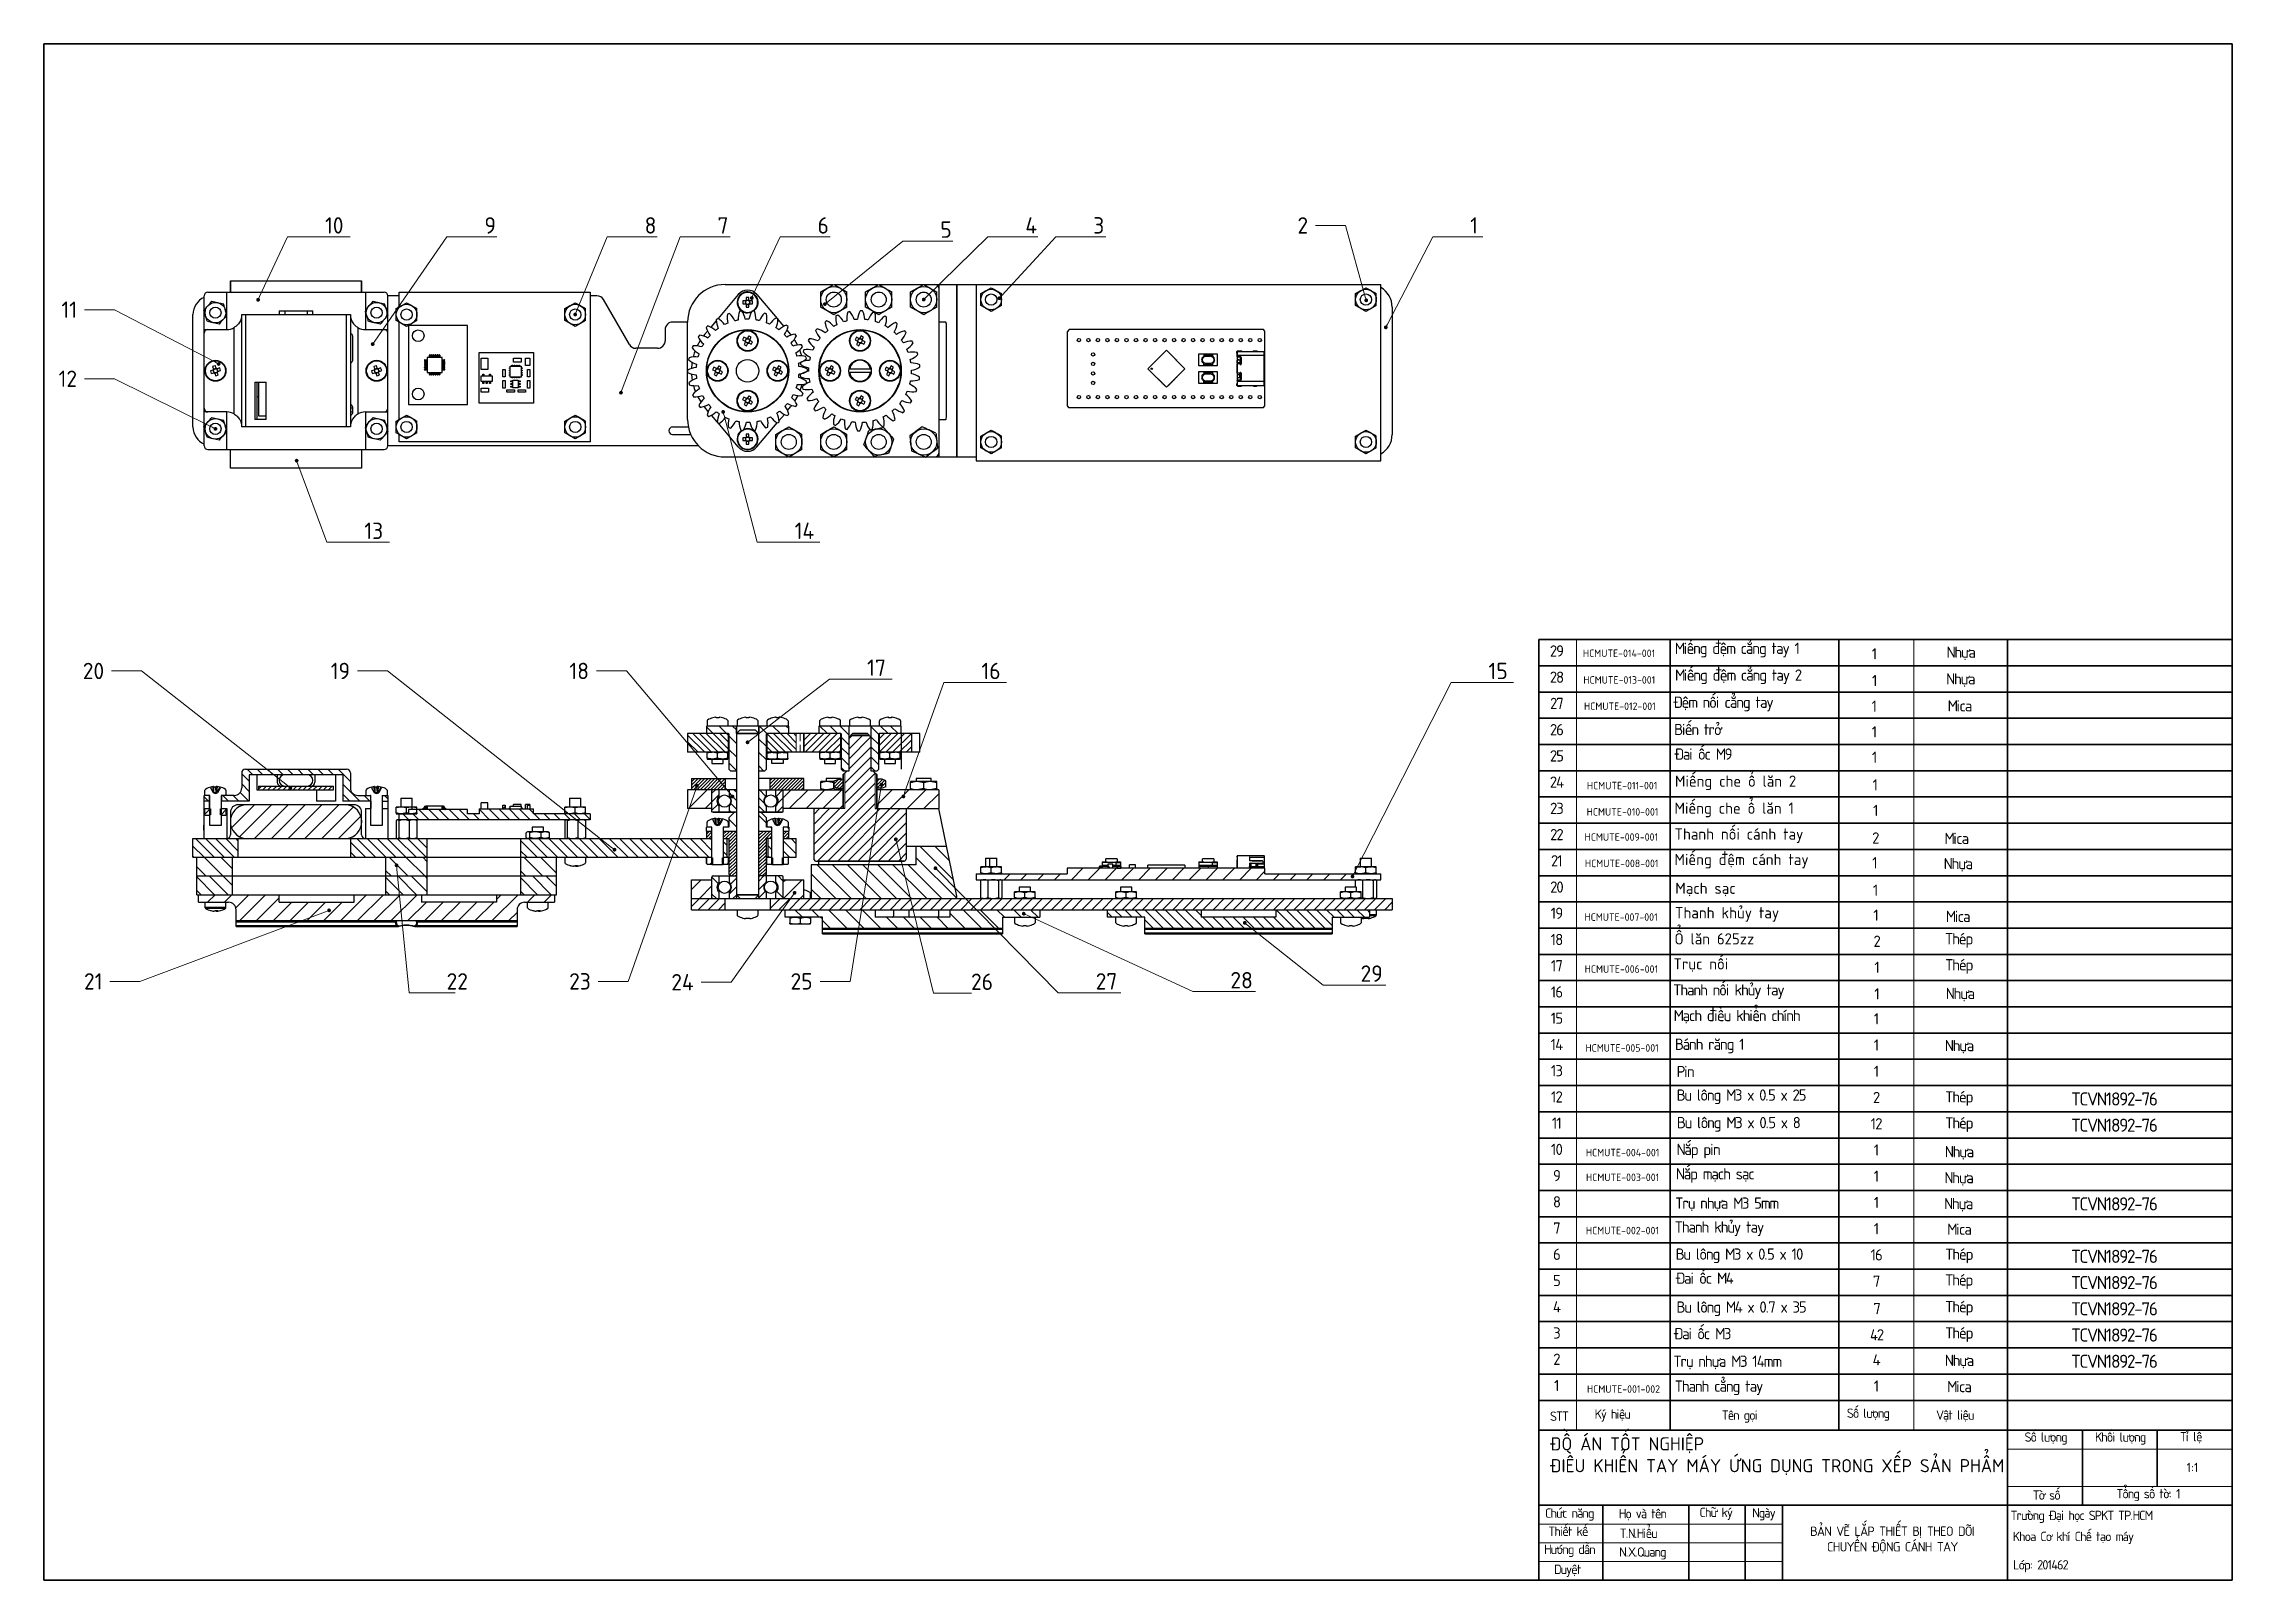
# Paper-space layout 'BAN VE A0' of a CAD drawing. Header units: millimetres. Extents: x 265 to 849, y 209 to 619.
# The model-space entities are those that its viewports show. They can reach past a viewport. Long polylines and large blocks are cut down to what shows.
import ezdxf
from ezdxf import colors
from ezdxf.entities.mleader import LeaderData, LeaderLine
from ezdxf.math import Vec2, Vec3

# ---------------------------------------------------------------- set-up
doc = ezdxf.new("R2010")
doc.units = ezdxf.units.MM
doc.linetypes.add('ACISOWELD', pattern=[3, 2, -1])
doc.linetypes.add('CENTER', pattern=[50.8, 31.75, -6.35, 6.35, -6.35])
doc.layers.get('0').update_dxf_attribs({"lineweight": 35})
for name, color, linetype, lineweight in [('Nhap', 5, 'Continuous', 13), ('Nét mảnh', 130, 'Continuous', 13), ('Nét đậm', 7, 'Continuous', 35), ('đường tâm nhỏ', 5, 'CENTER', 13)]:
    doc.layers.add(name, color=color, linetype=linetype, lineweight=lineweight)
doc.styles.get("Standard").update_dxf_attribs({"font": '', "height": 4.375})
doc.styles.get('Standard').set_extended_font_data('TCVN 7284')
pattern_1 = [(135, (19173.833, 5061.4), (-13.4704, -13.4704), []), (135, (19173.833, 5065.89), (-13.4704, -13.4704), []), (135, (19173.833, 5070.38), (-13.4704, -13.4704), []), (135, (19173.833, 5074.87), (-13.4704, -13.4704), [])]
pattern_2 = [(45, (19173.8327, 5061.4), (-2.245064, 2.245064), [])]
pattern_3 = [(45, (0.884, -0.884), (-2.24506403, 2.24506403), [])]
pattern_4 = [(135, (0.884, -0.884), (-2.24506403, -2.24506403), [])]
pattern_5 = [(135, (0.884, -0.884), (-1.79605122, -1.79605122), [])]
pattern_6 = [(45, (0.8839, -0.8839), (-1.12253202, 1.12253202), [])]
pattern_7 = [(45, (0.8839, -0.8839), (-0.449012806, 0.449012806), [])]
pattern_8 = [(135, (0.8839, -0.8839), (-1.34703842, -1.34703842), [])]
pattern_9 = [(45, (0.8839, -0.8839), (-1.34703842, 1.34703842), [])]

psp = doc.layouts.new('BAN VE A0')

# ---------------------------------------------------------------- texts
at = {"layer": 'Nét đậm', "color": 0, "attachment_point": 1}
for s, width, heights, insert, char_height in [('\\pxqc;{\\T0.85;29}', 6.0813, [0], (665.2, 458.9), 3), ('\\pxqc;{\\C256;HCMUTE-014-001}', 6.0813, [0], (681.93, 457.79), 2), ('\\pxql;{\\T0.85;Miếng đệm cẳng tay 1}', 43.3419, [0], (699.83, 459.6), 3), ('\\pxqc;{\\T0.85;1}', 6.0813, [0], (749.97, 458.12), 3), ('\\pxqc;{\\T0.85;Nhựa}', 20.9876, [0], (765.64, 458.57), 3), ('\\pxqc;{\\T0.85;28}', 6.0813, [0], (665.2, 451.9), 3), ('\\pxqc;{\\C256;HCMUTE-013-001}', 6.0813, [0], (682, 450.67), 2), ('\\pxql;{\\T0.85;Miếng đệm cẳng tay 2}', 43.3419, [0], (699.9, 452.47), 3), ('\\pxqc;{\\T0.85;1}', 6.0813, [0], (750.04, 450.99), 3), ('\\pxqc;{\\T0.85;Nhựa}', 20.9876, [0], (765.53, 451.46), 3), ('\\pxqc;{\\T0.85;27}', 6.0813, [0], (665.2, 444.9), 3), ('\\pxql;{\\T0.85;Đệm nối cẳng tay}', 43.3419, [0], (699.41, 445.21), 3), ('\\pxqc;{\\T0.85;1}', 6.0813, [0], (749.94, 444.17), 3), ('\\pxqc;{\\T0.85;Mica}', 20.9876, [0], (765.31, 444.27), 3), ('\\pxqc;{\\C256;HCMUTE-012-001}', 6.0813, [0], (682.15, 443.65), 2), ('\\pxql;{\\T0.85;Biến trở}', 43.3419, [0], (699.67, 437.95), 3), ('\\pxqc;{\\T0.85;26}', 6.0813, [0], (665.2, 437.9), 3), ('\\pxql;{\\T0.85;Đai ốc M9}', 43.3419, [0], (699.74, 431.39), 3), ('\\pxqc;{\\T0.85;1}', 6.0813, [0], (749.97, 437.34), 3), ('\\pxqc;{\\T0.85;25}', 6.0813, [0], (665.2, 430.9), 3), ('\\pxqc;{\\T0.85;1}', 6.0813, [0], (750.03, 430.52), 3), ('\\pxqc;{\\T0.85;24}', 6.0813, [0], (665.2, 423.9), 3), ('\\pxqc;{\\C256;HCMUTE-011-001}', 6.0813, [0], (682.76, 422.47), 2), ('{\\C256;Miếng che ổ lăn 2}', 43.3419, [0], (699.89, 424.16), 3), ('\\pxqc;{\\T0.85;1}', 6.0813, [0], (750.21, 423.15), 3), ('\\pxqc;{\\T0.85;23}', 6.0813, [0], (665.2, 416.9), 3), ('\\pxqc;{\\C256;HCMUTE-010-001}', 6.0813, [0], (682.87, 415.46), 2), ('{\\C256;Miếng che ổ lăn 1}', 43.3419, [0], (699.78, 416.94), 3), ('\\pxqc;{\\T0.85;1}', 6.0813, [0], (750.31, 416.35), 3), ('\\pxqc;{\\T0.85;22}', 6.0813, [0], (665.2, 409.9), 3), ('{\\C256;Thanh nối cánh tay}', 43.3419, [0], (699.77, 410.05), 3), ('\\pxqc;{\\T0.85;2}', 6.0813, [0], (750.3, 409), 3), ('\\pxqc;{\\T0.85;Mica}', 20.9876, [0], (764.45, 408.89), 3), ('\\pxqc;{\\C256;HCMUTE-009-001}', 6.0813, [0], (682.54, 408.74), 2), ('{\\C256;Miếng đệm cánh tay}', 43.3419, [0], (699.77, 403.26), 3), ('\\pxqc;{\\T0.85;21}', 6.0813, [0], (665.2, 402.9), 3), ('\\pxqc;{\\C256;HCMUTE-008-001}', 6.0813, [0], (682.64, 401.7), 2), ('\\pxqc;{\\T0.85;1}', 6.0813, [0], (750.09, 402.38), 3), ('\\pxqc;{\\T0.85;Nhựa}', 20.9876, [0], (764.88, 402.16), 3), ('\\pxqc;{\\T0.85;20}', 6.0813, [0], (665.2, 395.9), 3), ('{\\C256;Mạch sạc}', 43.3419, [0], (699.98, 395.58), 3), ('\\pxqc;{\\T0.85;1}', 6.0813, [0], (750.27, 395.07), 3), ('\\pxqc;{\\T0.85;19}', 6.0813, [0], (665.2, 388.9), 3), ('\\pxqc;{\\C256;HCMUTE-007-001}', 6.0813, [0], (682.47, 387.38), 2), ('{\\C256;Thanh khủy tay}', 43.3419, [0], (699.89, 389.05), 3), ('\\pxqc;{\\T0.85;1}', 6.0813, [0], (750.41, 388.39), 3), ('\\pxqc;{\\T0.85;Mica}', 20.9876, [0], (764.84, 388.07), 3), ('\\pxqc;{\\T0.85;18}', 6.0813, [0], (665.2, 381.9), 3), ('{\\C256;Ổ lăn 625zz}', 43.3419, [0], (699.76, 382.07), 3), ('\\pxqc;{\\T0.85;2}', 6.0813, [0], (750.65, 381.44), 3), ('\\pxqc;{\\T0.85;Thép}', 20.9876, [0], (765.07, 382.11), 3), ('\\pxqc;{\\T0.85;17}', 6.0813, [0], (665.2, 374.9), 3), ('\\pxql;{\\C256;Trục nối}', 43.3419, [0], (699.49, 375.41), 3), ('\\pxqc;{\\T0.85;1}', 6.0813, [0], (750.69, 374.48), 3), ('\\pxqc;{\\T0.85;Thép}', 20.9876, [0], (765.11, 375.15), 3), ('\\pxqc;{\\C256;HCMUTE-006-001}', 6.0813, [0], (682.55, 373.51), 2), ('\\pxql;{\\T0.85;Thanh nối khủy tay}', 43.3419, [0], (699.4, 368.46), 3), ('\\pxqc;{\\T0.85;16}', 6.0813, [0], (665.2, 367.9), 3), ('\\pxql;{\\T0.85;Mạch điều khiển chính}', 43.3419, [0], (699.52, 361.61), 3), ('\\pxqc;{\\T0.85;1}', 6.0813, [0], (750.67, 367.39), 3), ('\\pxqc;{\\T0.85;Nhựa}', 20.9876, [0], (765.42, 367.51), 3), ('\\pxqc;{\\T0.85;15}', 6.0813, [0], (665.2, 360.9), 3), ('\\pxqc;{\\T0.85;1}', 6.0813, [0], (750.51, 360.74), 3), ('\\pxqc;{\\T0.85;14}', 6.0813, [0], (665.2, 353.9), 3), ('\\pxqc;{\\C256;HCMUTE-005-001}', 6.0813, [0], (682.74, 352.47), 2), ('\\pxql;{\\T0.85;Bánh răng 1}', 43.3419, [0], (699.86, 353.95), 3), ('\\pxqc;{\\T0.85;1}', 6.0813, [0], (750.51, 353.74), 3), ('\\pxqc;{\\T0.85;Nhựa}', 20.9876, [0], (765.19, 353.6), 3), ('\\pxqc;{\\T0.85;13}', 6.0813, [0], (665.2, 346.9), 3), ('\\pxql;{\\T0.85;Pin }', 43.3419, [0], (700.33, 346.69), 3), ('\\pxqc;{\\T0.85;1}', 6.0813, [0], (750.51, 346.74), 3), ('\\pxqc;{\\T0.85;12}', 6.0813, [0], (665.2, 339.9), 3), ('\\pxql;{\\T0.85;Bu lông M3 x 0.5 x 25}', 43.3419, [0], (700.33, 340.4), 3), ('\\pxqc;{\\T0.85;2}', 6.0813, [0], (750.51, 339.74), 3), ('\\pxqc;{\\T0.85;Thép}', 20.9876, [0], (765.12, 339.92), 3), ('\\pxqc;{\\T0.85;TCVN1892-76}', 46.1208, [0], (793.94, 339.6), 3.5), ('\\pxqc;{\\T0.85;11}', 6.0813, [0], (665.2, 332.9), 3), ('\\pxql;{\\T0.85;Bu lông M3 x 0.5 x 8}', 43.3419, [0], (700.39, 333.04), 3), ('\\pxqc;{\\T0.85;Thép}', 20.9876, [0], (765.14, 332.96), 3), ('\\pxqc;{\\T0.85;12}', 6.0813, [0], (750.51, 332.74), 3), ('\\pxqc;{\\T0.85;TCVN1892-76}', 46.1208, [0], (793.94, 332.6), 3.5), ('\\pxqc;{\\T0.85;10}', 6.0813, [0], (665.2, 325.9), 3), ('\\pxqc;{\\C256;HCMUTE-004-001}', 6.0813, [0], (682.88, 324.55), 2), ('\\pxql;{\\T0.85;Nắp pin}', 43.3419, [0], (700.3, 325.89), 3), ('\\pxqc;{\\T0.85;1}', 6.0813, [0], (750.51, 325.74), 3), ('\\pxqc;{\\T0.85;Nhựa}', 20.9876, [0], (765.18, 325.29), 3), ('\\pxqc;{\\T0.85;9}', 6.0813, [0], (665.2, 318.9), 3), ('\\pxqc;{\\C256;HCMUTE-003-001}', 6.0813, [0], (682.88, 317.94), 2), ('\\pxql;{\\T0.85;Nắp mạch sạc}', 43.3419, [0], (700.14, 319.39), 3), ('\\pxqc;{\\T0.85;1}', 6.0813, [0], (750.51, 318.74), 3), ('\\pxqc;{\\T0.85;Nhựa}', 20.9876, [0], (765.07, 318.35), 3), ('\\pxqc;{\\T0.85;8}', 6.0813, [0], (665.2, 311.9), 3), ('\\pxql;{\\T0.85;Trụ nhựa M3 5mm}', 43.3419, [0], (699.94, 311.56), 3), ('\\pxqc;{\\T0.85;1}', 6.0813, [0], (750.51, 311.74), 3), ('\\pxqc;{\\T0.85;Nhựa}', 20.9876, [0], (764.98, 311.43), 3), ('\\pxqc;{\\T0.85;TCVN1892-76}', 46.1208, [0], (793.94, 311.6), 3.5), ('\\pxqc;{\\T0.85;7}', 6.0813, [0], (665.2, 304.9), 3), ('\\pxqc;{\\C256;HCMUTE-002-001}', 6.0813, [0], (682.84, 303.74), 2), ('\\pxql;{\\T0.85;Thanh khủy tay}', 43.3419, [0], (699.8, 305.18), 3), ('\\pxqc;{\\T0.85;1}', 6.0813, [0], (750.51, 304.74), 3), ('\\pxqc;{\\T0.85;Mica}', 20.9876, [0], (765.19, 304.6), 3), ('\\pxqc;{\\T0.85;6}', 6.0813, [0], (665.2, 297.9), 3), ('\\pxql;{\\T0.85;Bu lông M3 x 0.5 x 10}', 43.3419, [0], (700.06, 297.96), 3), ('\\pxqc;{\\T0.85;Thép}', 20.9876, [0], (765.12, 297.92), 3), ('\\pxql;{\\T0.85;Đai ốc M4}', 43.3419, [0], (700.06, 291.52), 3), ('\\pxqc;{\\T0.85;16}', 6.0813, [0], (750.51, 297.74), 3), ('\\pxqc;{\\T0.85;TCVN1892-76}', 46.1208, [0], (793.94, 297.6), 3.5), ('\\pxqc;{\\T0.85;5}', 6.0813, [0], (665.2, 290.9), 3), ('\\pxqc;{\\T0.85;7}', 6.0813, [0], (750.51, 290.74), 3), ('\\pxqc;{\\T0.85;Thép}', 20.9876, [0], (765.1, 291.06), 3), ('\\pxqc;{\\T0.85;TCVN1892-76}', 46.1208, [0], (793.94, 290.6), 3.5), ('\\pxqc;{\\T0.85;4}', 6.0813, [0], (665.2, 283.9), 3), ('\\pxql;{\\T0.85;Bu lông M4 x 0.7 x 35}', 43.3419, [0], (700.28, 283.83), 3), ('\\pxqc;{\\T0.85;7}', 6.0813, [0], (750.64, 283.41), 3), ('\\pxqc;{\\T0.85;Thép}', 20.9876, [0], (765.12, 283.92), 3), ('\\pxqc;{\\T0.85;TCVN1892-76}', 46.1208, [0], (793.94, 283.6), 3.5), ('\\pxqc;{\\T0.85;3}', 6.0813, [0], (665.2, 276.9), 3), ('\\pxql;{\\T0.85;Đai ốc M3}', 43.3419, [0], (699.56, 276.73), 3), ('\\pxqc;{\\T0.85;42}', 6.0813, [0], (750.64, 276.41), 3), ('\\pxqc;{\\T0.85;Thép}', 20.9876, [0], (765.12, 276.92), 3), ('\\pxqc;{\\T0.85;TCVN1892-76}', 46.1208, [0], (793.94, 276.6), 3.5), ('\\pxqc;{\\T0.85;2}', 6.0813, [0], (665.2, 269.9), 3), ('\\pxql;{\\T0.85;Trụ nhựa M3 14mm}', 43.3419, [0], (699.44, 269.35), 3), ('\\pxqc;{\\T0.85;4}', 6.0813, [0], (750.51, 269.74), 3), ('\\pxqc;{\\T0.85;Nhựa}', 20.9876, [0], (765.19, 269.6), 3), ('\\pxqc;{\\T0.85;TCVN1892-76}', 46.1208, [0], (793.94, 269.6), 3.5), ('\\pxqc;{\\T0.85;1}', 6.0813, [0], (665.2, 262.9), 3), ('{\\T0.85;Thanh cẳng tay}', 43.3419, [0], (699.8, 262.72), 3), ('\\pxqc;{\\C256;HCMUTE-001-002}', 6.0813, [0], (683.13, 261.44), 2), ('\\pxqc;{\\T0.85;1}', 6.0813, [0], (750.51, 262.74), 3), ('\\pxqc;{\\T0.85;Mica}', 20.9876, [0], (765.19, 262.6), 3), ('{\\fTCVN 7284|b0|i0|c0|p34;\\T0.85;STT}', 6.0813, [0], (666.54, 254.45), 2.5), ('{\\fTCVN 7284|b0|i0|c0|p34;\\T0.85;Ký hiệu}', 15.887, [0], (678.44, 255.02), 2.5), ('{\\fTCVN 7284|b0|i0|c0|p34;\\T0.85;Tên gọi}', 15.887, [0], (712.38, 254.73), 2.5), ('{\\fTCVN 7284|b0|i0|c0|p34;\\T0.85;Số lượng}', 15.887, [0], (745.76, 255.25), 2.5), ('{\\fTCVN 7284|b0|i0|c0|p34;\\T0.85;Vật liệu}', 15.887, [0], (769.57, 254.75), 2.5), ('\\pxsm1;ĐỒ ÁN TỐT NGHIỆP\\P\\ps*;ĐIỀU KHIỂN TAY MÁY ỨNG DỤNG TRONG XẾP SẢN PHẨM', 122.0029, [27.43], (666.54, 247.57), 3.5), ('\\pxqc;{\\fTCVN 7284|b0|i0|c0|p34;\\T0.85;Số lượng}', 13.6042, [0], (792, 248.88), 2.5), ('\\pxqc;{\\fTCVN 7284|b0|i0|c0|p34;\\T0.85;Khối lượng}', 13.6042, [0], (811.89, 248.88), 2.5), ('\\pxqc;{\\fTCVN 7284|b0|i0|c0|p34;\\T0.85;Tỉ lệ}', 13.6042, [0], (830.71, 248.99), 2.5), ('\\pxqc;1:1', 13.6042, [0], (831.18, 240.77), 2.5), ('\\pxqc;{\\fTCVN 7284|b0|i0|c0|p34;\\T0.85;Tờ số}', 13.6042, [0], (792.15, 233.4), 2.5), ('\\pxqc;{\\T0.85;Tổng số tờ: 1}', 34.3377, [0], (808.99, 233.78), 2.5), ('{\\fTCVN 7284|b0|i0|c0|p34;\\T0.85;Chức năng}', 15.887, [0], (665.22, 228.58), 2.5), ('{\\fTCVN 7284|b0|i0|c0|p34;\\T0.85;Họ và tên}', 15.887, [0], (684.92, 228.46), 2.5), ('\\pxqc;{\\fTCVN 7284|b0|i0|c0|p34;\\T0.85;Chữ ký}', 13.6042, [0], (703.98, 228.78), 2.5), ('\\pxqc;{\\fTCVN 7284|b0|i0|c0|p34;\\T0.85;Ngày}', 13.6042, [0], (716.72, 228.66), 2.5), ('\\pxql;{\\T0.85;Trường Đại học SPKT TP.HCM}', 59.5637, [0], (789.43, 227.98), 2.5), ('{\\fTCVN 7284|b0|i0|c0|p34;\\T0.85;Thiết kế}', 15.887, [0], (666.09, 223.74), 2.5), ('{\\T0.85;T.N.Hiểu}', 21.2599, [0], (685.14, 223.2), 2.5), ('\\pxqc;{\\T0.9;BẢN VẼ LẮP THIẾT BỊ THEO DÕI CHUYỂN ĐỘNG CÁNH TAY}', 53.6541, [10.28], (731.05, 223.76), 2.5), ('\\pxql;{\\T0.85;Khoa Cơ khí Chế tạo máy}', 61.8818, [0], (790.02, 222.36), 2.5), ('{\\fTCVN 7284|b0|i0|c0|p34;\\T0.85;Hướng dẫn}', 15.887, [0], (664.94, 218.9), 2.5), ('{\\T0.85;N.X.Quang}', 24.7509, [0], (685.01, 218.22), 2.5), ('{\\fTCVN 7284|b0|i0|c0|p34;\\T0.85;Duyệt}', 15.887, [0], (667.62, 213.58), 2.5), ('\\pxql;{\\T0.85;Lớp: 201462}', 24.1155, [0], (790.11, 214.79), 2.5)]:
    psp.add_mtext_dynamic_manual_height_columns(s, width=width, gutter_width=12.5, heights=heights, dxfattribs=dict(at, insert=insert, char_height=char_height))

msp = doc.modelspace()

# ---------------------------------------------------------------- blocks, each defined once
blk = doc.blocks.new('_Dot')
at = {"color": 0, "linetype": 'ByBlock', "lineweight": -2}
blk.add_line((-0.5, 0), (-1, 0), dxfattribs=at)
at = {"color": 0, "linetype": 'ByBlock', "const_width": 0.5}
blk.add_lwpolyline([(-0.25, 0, 1), (0.25, 0, 1)], format="xyb", close=True, dxfattribs=at)
blk = doc.blocks.new('*U101')
at = {"color": 7, "linetype": 'Continuous', "lineweight": 25}
for p, q in [((-1.33, 0.29), (-0.67, -0.06)), ((-0.32, 0.59), (-0.98, 0.94)), ((-0.55, 0.09), (-0.64, -0.08)), ((-0.29, 0.57), (-0.38, 0.4)), ((0.09, 0.55), (-0.08, 0.64)), ((0.29, 1.33), (-0.06, 0.67)), ((0.57, 0.29), (0.4, 0.38)), ((0.55, -0.09), (0.64, 0.08)), ((0.59, 0.32), (0.94, 0.98)), ((1.33, -0.29), (0.67, 0.06)), ((-0.59, -0.32), (-0.94, -0.98)), ((-0.57, -0.29), (-0.4, -0.38)), ((-0.29, -1.33), (0.06, -0.67)), ((-0.09, -0.55), (0.08, -0.64)), ((0.29, -0.57), (0.38, -0.4)), ((0.32, -0.59), (0.98, -0.94))]:
    blk.add_line(p, q, dxfattribs=at)
for radius in [2.8, 2.67, 0.556]:
    blk.add_circle((0, 0), radius, dxfattribs=at)
for centre, radius, start, end in [((8.52, -4.55), 10.97, 149.96797, 153.83204), ((0, 0), 0.675, 95.13063, 118.66938), ((-4.55, -8.52), 10.97, 59.96797, 63.83204), ((0, 0), 0.675, 5.13063, 28.66938), ((4.55, 8.52), 10.97, 239.96797, 243.83204), ((0, 0), 0.675, 185.13063, 208.66938), ((0, 0), 0.675, 275.13063, 298.66938), ((-8.52, 4.55), 10.97, 329.96797, 333.83204)]:
    blk.add_arc(centre, radius, start, end, dxfattribs=at)
for centre, major_axis, start_param, end_param in [((-0.06, 0.03), (0.434, -0.232), 2.77218, 3.511006), ((0.03, 0.06), (-0.232, -0.434), 2.77218, 3.511006), ((-0.03, -0.06), (-0.232, -0.434), 5.913772, 6.652598), ((0.06, -0.03), (0.434, -0.232), 5.913772, 6.652598)]:
    blk.add_ellipse(centre, major_axis=major_axis, ratio=0.990116, start_param=start_param, end_param=end_param, dxfattribs=at)
for points, knots in [([(-0.19, 0.52), (-0.2, 0.53), (-0.24, 0.55), (-0.28, 0.57), (-0.32, 0.59), (-0.32, 0.59)], [0, 0, 0, 0, 0.1606178, 0.8832571, 1, 1, 1, 1]), ([(-0.06, 0.67), (-0.06, 0.67), (-0.08, 0.63), (-0.1, 0.59), (-0.13, 0.55), (-0.13, 0.54)], [0, 0, 0, 0, 0.116743, 0.839382, 1, 1, 1, 1]), ([(0.52, 0.19), (0.53, 0.2), (0.55, 0.24), (0.57, 0.28), (0.59, 0.32), (0.59, 0.32)], [0, 0, 0, 0, 0.160618, 0.883257, 1, 1, 1, 1]), ([(0.67, 0.06), (0.67, 0.06), (0.63, 0.08), (0.59, 0.1), (0.55, 0.13), (0.54, 0.13)], [0, 0, 0, 0, 0.116743, 0.839382, 1, 1, 1, 1]), ([(-0.67, -0.06), (-0.67, -0.06), (-0.63, -0.08), (-0.59, -0.1), (-0.55, -0.13), (-0.54, -0.13)], [0, 0, 0, 0, 0.116743, 0.839382, 1, 1, 1, 1]), ([(-0.52, -0.19), (-0.53, -0.2), (-0.55, -0.24), (-0.57, -0.28), (-0.59, -0.32), (-0.59, -0.32)], [0, 0, 0, 0, 0.160618, 0.883257, 1, 1, 1, 1]), ([(0.06, -0.67), (0.06, -0.67), (0.08, -0.63), (0.1, -0.59), (0.13, -0.55), (0.13, -0.54)], [0, 0, 0, 0, 0.1167429, 0.8393822, 1, 1, 1, 1]), ([(0.19, -0.52), (0.2, -0.53), (0.24, -0.55), (0.28, -0.57), (0.32, -0.59), (0.32, -0.59)], [0, 0, 0, 0, 0.160618, 0.883257, 1, 1, 1, 1])]:
    blk.add_open_spline(points, degree=3, knots=knots, dxfattribs=at)
blk = doc.blocks.new('*U102')
at = {"layer": 'Nét đậm', "color": 0, "linetype": 'ByBlock', "lineweight": -2, "transparency": 16777216}
for p, rotation in [((19407.41, 5313.8), 270.0000000000001), ((19415.41, 5305.8), 180), ((19407.41, 5297.8), 90.00000000000001)]:
    blk.add_blockref('*U101', p, dxfattribs=dict(at, rotation=rotation))
blk.add_blockref('*U101', (19399.41, 5305.8), dxfattribs=at)
blk = doc.blocks.new('*U103')
at = {"color": 7, "linetype": 'Continuous', "lineweight": 25}
for p, q in [((-1.33, 0.29), (-0.67, -0.06)), ((-0.32, 0.59), (-0.98, 0.94)), ((-0.55, 0.09), (-0.64, -0.08)), ((-0.29, 0.57), (-0.38, 0.4)), ((0.09, 0.55), (-0.08, 0.64)), ((0.29, 1.33), (-0.06, 0.67)), ((0.57, 0.29), (0.4, 0.38)), ((0.55, -0.09), (0.64, 0.08)), ((0.59, 0.32), (0.94, 0.98)), ((1.33, -0.29), (0.67, 0.06)), ((-0.59, -0.32), (-0.94, -0.98)), ((-0.57, -0.29), (-0.4, -0.38)), ((-0.29, -1.33), (0.06, -0.67)), ((-0.09, -0.55), (0.08, -0.64)), ((0.29, -0.57), (0.38, -0.4)), ((0.32, -0.59), (0.98, -0.94))]:
    blk.add_line(p, q, dxfattribs=at)
for radius in [2.8, 2.67, 0.556]:
    blk.add_circle((0, 0), radius, dxfattribs=at)
for centre, radius, start, end in [((8.52, -4.55), 10.97, 149.96797, 153.83204), ((0, 0), 0.675, 95.13063, 118.66938), ((-4.55, -8.52), 10.97, 59.96797, 63.83204), ((0, 0), 0.675, 5.13063, 28.66938), ((4.55, 8.52), 10.97, 239.96797, 243.83204), ((0, 0), 0.675, 185.13063, 208.66938), ((0, 0), 0.675, 275.13063, 298.66938), ((-8.52, 4.55), 10.97, 329.96797, 333.83204)]:
    blk.add_arc(centre, radius, start, end, dxfattribs=at)
for centre, major_axis, start_param, end_param in [((-0.06, 0.03), (0.434, -0.232), 2.77218, 3.511006), ((0.03, 0.06), (-0.232, -0.434), 2.77218, 3.511006), ((-0.03, -0.06), (-0.232, -0.434), 5.913772, 6.652598), ((0.06, -0.03), (0.434, -0.232), 5.913772, 6.652598)]:
    blk.add_ellipse(centre, major_axis=major_axis, ratio=0.990116, start_param=start_param, end_param=end_param, dxfattribs=at)
for points, knots in [([(-0.19, 0.52), (-0.2, 0.53), (-0.24, 0.55), (-0.28, 0.57), (-0.32, 0.59), (-0.32, 0.59)], [0, 0, 0, 0, 0.1606178, 0.8832571, 1, 1, 1, 1]), ([(-0.06, 0.67), (-0.06, 0.67), (-0.08, 0.63), (-0.1, 0.59), (-0.13, 0.55), (-0.13, 0.54)], [0, 0, 0, 0, 0.116743, 0.839382, 1, 1, 1, 1]), ([(0.52, 0.19), (0.53, 0.2), (0.55, 0.24), (0.57, 0.28), (0.59, 0.32), (0.59, 0.32)], [0, 0, 0, 0, 0.160618, 0.883257, 1, 1, 1, 1]), ([(0.67, 0.06), (0.67, 0.06), (0.63, 0.08), (0.59, 0.1), (0.55, 0.13), (0.54, 0.13)], [0, 0, 0, 0, 0.116743, 0.839382, 1, 1, 1, 1]), ([(-0.67, -0.06), (-0.67, -0.06), (-0.63, -0.08), (-0.59, -0.1), (-0.55, -0.13), (-0.54, -0.13)], [0, 0, 0, 0, 0.116743, 0.839382, 1, 1, 1, 1]), ([(-0.52, -0.19), (-0.53, -0.2), (-0.55, -0.24), (-0.57, -0.28), (-0.59, -0.32), (-0.59, -0.32)], [0, 0, 0, 0, 0.160618, 0.883257, 1, 1, 1, 1]), ([(0.06, -0.67), (0.06, -0.67), (0.08, -0.63), (0.1, -0.59), (0.13, -0.55), (0.13, -0.54)], [0, 0, 0, 0, 0.1167429, 0.8393822, 1, 1, 1, 1]), ([(0.19, -0.52), (0.2, -0.53), (0.24, -0.55), (0.28, -0.57), (0.32, -0.59), (0.32, -0.59)], [0, 0, 0, 0, 0.160618, 0.883257, 1, 1, 1, 1])]:
    blk.add_open_spline(points, degree=3, knots=knots, dxfattribs=at)
blk = doc.blocks.new('*U104')
at = {"layer": 'Nét đậm', "color": 0, "linetype": 'ByBlock', "lineweight": -2, "transparency": 16777216}
for p, rotation in [((19407.41, 5313.8), 270.0000000000001), ((19415.41, 5305.8), 180), ((19407.41, 5297.8), 90.00000000000001)]:
    blk.add_blockref('*U103', p, dxfattribs=dict(at, rotation=rotation))
blk.add_blockref('*U103', (19399.41, 5305.8), dxfattribs=at)

# ---------------------------------------------------------------- hatches: boundary and pattern name
at = {"linetype": 'Continuous', "lineweight": 18}
h = msp.add_hatch(dxfattribs=at)
h.set_pattern_fill('ANSI31', style=0)
h.set_pattern_definition(pattern_2)
h.paths.add_polyline_path([(19232.53, 5187.25), (19232.66, 5187.18), (19233.91, 5187.18), (19234.16, 5187.35), (19234.16, 5188.78), (19233.91, 5188.95), (19233.91, 5188.98), (19232.66, 5188.98), (19232.53, 5188.9)], flags=0)
h = msp.add_hatch(dxfattribs=at)
h.set_pattern_fill('ANSI31', style=0)
h.set_pattern_definition(pattern_2)
h.paths.add_polyline_path([(19238.16, 5187.18), (19238.29, 5187.25), (19238.29, 5188.9), (19238.16, 5188.98), (19236.91, 5188.98), (19236.91, 5188.95), (19236.66, 5188.78), (19236.66, 5187.35), (19236.91, 5187.18)], flags=0)
h = msp.add_hatch(dxfattribs=at)
h.set_pattern_fill('ANSI31', style=0)
h.set_pattern_definition([(45, (19173.8327, 5059.65), (-2.245064, 2.245064), [])])
h.paths.add_polyline_path([(19312.68, 5188.88), (19312.68, 5189.88), (19312.08, 5189.88), (19312.08, 5188.88)], flags=0)
h = msp.add_hatch(dxfattribs=at)
h.set_pattern_fill('ANSI34', angle=90, style=0)
h.set_pattern_definition(pattern_1)
h.paths.add_polyline_path([(19374.41, 5187.98), (19373.91, 5187.98), (19372.41, 5186.48), (19372.41, 5183.98), (19370.91, 5183.98), (19370.91, 5182.98), (19374.41, 5182.98)], flags=0)
h = msp.add_hatch(dxfattribs=at)
h.set_pattern_fill('ANSI34', angle=90, style=0)
h.set_pattern_definition(pattern_1)
h.paths.add_polyline_path([(19380.91, 5187.98), (19380.41, 5187.98), (19380.41, 5182.98), (19383.91, 5182.98), (19383.91, 5183.98), (19382.41, 5183.98), (19382.41, 5186.48)], flags=0)
h = msp.add_hatch(dxfattribs=at)
h.set_pattern_fill('ANSI34', angle=90, style=0)
h.set_pattern_definition(pattern_1)
h.paths.add_polyline_path([(19388.41, 5183.98), (19386.91, 5183.98), (19386.91, 5182.98), (19388.41, 5182.98)], flags=0)
h = msp.add_hatch(dxfattribs=at)
h.set_pattern_fill('ANSI31', style=0)
h.set_pattern_definition(pattern_2)
h.paths.add_polyline_path([(19366.53, 5174.25), (19366.66, 5174.18), (19367.91, 5174.18), (19368.16, 5174.35), (19368.16, 5175.78), (19367.91, 5175.95), (19367.91, 5175.98), (19366.66, 5175.98), (19366.53, 5175.9)], flags=0)
h = msp.add_hatch(dxfattribs=at)
h.set_pattern_fill('ANSI31', style=0)
h.set_pattern_definition(pattern_2)
h.paths.add_polyline_path([(19372.16, 5174.18), (19372.29, 5174.25), (19372.29, 5175.9), (19372.16, 5175.98), (19370.91, 5175.98), (19370.91, 5175.95), (19370.66, 5175.78), (19370.66, 5174.35), (19370.91, 5174.18)], flags=0)
h = msp.add_hatch(dxfattribs=at)
h.set_pattern_fill('ANSI31', style=0)
h.set_pattern_definition(pattern_2)
h.paths.add_polyline_path([(19382.53, 5174.25), (19382.66, 5174.18), (19383.91, 5174.18), (19384.16, 5174.35), (19384.16, 5175.78), (19383.91, 5175.95), (19383.91, 5175.98), (19382.66, 5175.98), (19382.53, 5175.9)], flags=0)
h = msp.add_hatch(dxfattribs=at)
h.set_pattern_fill('ANSI31', style=0)
h.set_pattern_definition(pattern_2)
h.paths.add_polyline_path([(19388.16, 5174.18), (19388.29, 5174.25), (19388.29, 5175.9), (19388.16, 5175.98), (19386.91, 5175.98), (19386.91, 5175.95), (19386.66, 5175.78), (19386.66, 5174.35), (19386.91, 5174.18)], flags=0)
h = msp.add_hatch(dxfattribs=at)
h.set_pattern_fill('ANSI31', angle=90, style=0)
h.set_pattern_definition([(135, (19173.8327, 5060.3415), (-2.245064, -2.245064), [])])
h.paths.add_polyline_path([(19474.9, 5174.17), (19473.5, 5174.17), (19473.5, 5173.07), (19474.9, 5173.07)], flags=0)
at = {"layer": 'Nét mảnh', "true_color": 0x58ba48}
h = msp.add_hatch(dxfattribs=at)
h.set_pattern_fill('ANSI31', color=85, scale=0.8, angle=90)
h.set_pattern_definition(pattern_5)
h.paths.add_polyline_path([(19382.41, 5208.88), (19382.51, 5208.98), (19388.31, 5208.98), (19388.41, 5209.08), (19388.41, 5210.88), (19388.31, 5210.98), (19380.41, 5210.98), (19380.41, 5198.98), (19381.91, 5198.98), (19382.41, 5199.48)])
h.paths.add_polyline_path([(19374.41, 5210.98), (19366.51, 5210.98), (19366.41, 5210.88), (19366.41, 5209.08), (19366.51, 5208.98), (19372.31, 5208.98), (19372.41, 5208.88), (19372.41, 5199.48), (19372.91, 5198.98), (19374.41, 5198.98)])
h = msp.add_hatch(dxfattribs=at)
h.set_pattern_fill('ANSI31', color=85, scale=0.6, angle=90)
h.set_pattern_definition(pattern_8)
h.paths.add_polyline_path([(19404.41, 5210.98), (19396.51, 5210.98), (19396.41, 5210.88), (19396.41, 5209.08), (19396.51, 5208.98), (19402.31, 5208.98), (19402.41, 5208.88), (19402.41, 5199.48), (19402.91, 5198.98), (19404.41, 5198.98)])
h.paths.add_polyline_path([(19418.41, 5210.88), (19418.31, 5210.98), (19410.41, 5210.98), (19410.41, 5198.98), (19411.91, 5198.98), (19412.41, 5199.48), (19412.41, 5208.88), (19412.51, 5208.98), (19418.31, 5208.98), (19418.41, 5209.08)])
at = {"layer": 'Nét mảnh', "true_color": 0xed1f24}
h = msp.add_hatch(dxfattribs=at)
h.set_pattern_fill('ANSI31', color=240, scale=0.4, angle=90)
h.set_pattern_definition([(135, (0.8839, -0.8839), (-0.89802561, -0.89802561), [])])
edge = h.paths.add_edge_path()
edge.add_line((19372.31, 5208.98), (19361.41, 5208.98))
edge.add_line((19361.41, 5208.98), (19361.41, 5206.35))
edge.add_line((19361.41, 5206.35), (19363.41, 5203.98))
edge.add_line((19363.41, 5203.98), (19371.96, 5203.98))
edge.add_spline(control_points=[(19371.96, 5203.98), (19371.98, 5203.98), (19372, 5203.98), (19372.01, 5203.98)], knot_values=[0, 0, 0, 0, 0.0949, 0.0949, 0.0949, 0.0949], degree=3, periodic=0)
edge.add_spline(control_points=[(19372.41, 5203.91), (19372.29, 5203.94), (19372.16, 5203.97), (19372.03, 5203.98), (19372.01, 5203.98)], knot_values=[0.0949, 0.0949, 0.0949, 0.0949, 0.817864, 0.923924, 0.923924, 0.923924, 0.923924], degree=3, periodic=0)
edge.add_line((19372.01, 5203.98), (19372.31, 5203.98))
edge.add_line((19372.31, 5203.98), (19372.31, 5208.98))
h.paths.add_polyline_path([(19390.41, 5208.98), (19382.51, 5208.98), (19382.51, 5203.98), (19390.41, 5203.98)])
at = {"layer": 'Nét mảnh', "true_color": 0x58ba48}
h = msp.add_hatch(dxfattribs=at)
h.set_pattern_fill('ANSI31', color=85, scale=0.4)
h.set_pattern_definition([(45, (0.8839, -0.8839), (-0.89802561, 0.89802561), [])])
h.paths.add_polyline_path([(19402.31, 5208.98), (19392.41, 5208.98), (19392.41, 5203.98), (19402.31, 5203.98)])
h.paths.add_polyline_path([(19421.16, 5208.98), (19412.51, 5208.98), (19412.51, 5203.98), (19421.16, 5203.98)])
h = msp.add_hatch(dxfattribs=at)
h.set_pattern_fill('ANSI31', color=85, scale=0.6)
h.set_pattern_definition(pattern_9)
edge = h.paths.add_edge_path()
edge.add_line((19411.43, 5198.45), (19410.91, 5198.98))
edge.add_line((19410.91, 5198.98), (19410.41, 5198.98))
edge.add_line((19410.41, 5198.98), (19410.41, 5207.98))
edge.add_line((19410.41, 5207.98), (19409.91, 5208.48))
edge.add_line((19409.91, 5208.48), (19404.91, 5208.48))
edge.add_line((19404.91, 5208.48), (19404.41, 5207.98))
edge.add_line((19404.41, 5207.98), (19404.41, 5198.98))
edge.add_line((19404.41, 5198.98), (19403.91, 5198.98))
edge.add_line((19403.91, 5198.98), (19403.39, 5198.45))
edge.add_line((19403.39, 5198.45), (19403.39, 5188.98))
edge.add_line((19403.39, 5188.98), (19395.35, 5188.98))
edge.add_spline(control_points=[(19395.35, 5188.98), (19395.33, 5188.97), (19395.3, 5188.97), (19395.26, 5188.96), (19395.22, 5188.93), (19395.19, 5188.9), (19395.16, 5188.84), (19395.15, 5188.8), (19395.15, 5188.78)], knot_values=[0, 0, 0, 0, 0.152998, 0.298048, 0.43515, 0.564308, 0.797819, 1, 1, 1, 1], degree=3, periodic=0)
edge.add_line((19395.15, 5188.78), (19395.15, 5175.28))
edge.add_arc((19395.61, 5175.48), 0.5, 203.2829, 270)
edge.add_line((19395.61, 5174.98), (19396.41, 5174.98))
edge.add_line((19396.41, 5174.98), (19419.21, 5174.98))
edge.add_arc((19419.21, 5175.48), 0.5, 270, 360)
edge.add_line((19419.71, 5175.48), (19419.71, 5188.78))
edge.add_arc((19419.51, 5188.78), 0.2, 0, 90)
edge.add_line((19419.51, 5188.98), (19411.43, 5188.98))
edge.add_line((19411.43, 5188.98), (19411.43, 5198.45))
at = {"layer": 'Nét mảnh'}
h = msp.add_hatch(dxfattribs=at)
h.set_pattern_fill('ANSI31', color=5, scale=0.6, angle=90)
h.set_pattern_definition(pattern_8)
h.paths.add_polyline_path([(19240.41, 5192.48), (19237.01, 5192.48), (19237.01, 5190.98), (19244.41, 5190.98), (19244.41, 5197.98), (19250.98, 5197.98), (19249.07, 5199.48), (19243.41, 5199.48, 0.414214), (19242.41, 5198.48), (19242.41, 5194.48, -0.414214)])
h.paths.add_polyline_path([(19271.41, 5194.48), (19271.41, 5196.5), (19268.11, 5199.48), (19249.07, 5199.48), (19250.98, 5197.98), (19269.41, 5197.98), (19269.41, 5190.98), (19276.81, 5190.98), (19276.81, 5191.63), (19275.87, 5192.48), (19273.41, 5192.48, -0.414214)])
h.paths.add_polyline_path([(19271.41, 5198.48, 0.414214), (19270.41, 5199.48), (19268.11, 5199.48), (19271.41, 5196.5)])
h.paths.add_polyline_path([(19232.41, 5192.48), (19232.41, 5190.98), (19233.81, 5190.98), (19233.81, 5192.48)])
h.paths.add_polyline_path([(19280.01, 5192.48), (19280.01, 5190.98), (19281.41, 5190.98), (19281.41, 5192.48)])
at = {"layer": 'Nét mảnh', "true_color": 0x58ba48}
h = msp.add_hatch(dxfattribs=at)
h.set_pattern_fill('ANSI31', color=85, scale=0.3)
h.set_pattern_definition([(45, (0.8839, -0.8839), (-0.67351921, 0.67351921), [])])
h.paths.add_polyline_path([(19266.91, 5194.98), (19246.91, 5194.98), (19246.91, 5193.98), (19266.91, 5193.98)])
at = {"layer": 'Nét mảnh', "true_color": 0xc8c92d}
h = msp.add_hatch(dxfattribs=at)
h.set_pattern_fill('ANSI31', color=52)
h.set_pattern_definition(pattern_3)
h.paths.add_polyline_path([(19402.81, 5193.98), (19386.61, 5193.98, -0.414214), (19386.91, 5193.68), (19386.91, 5188.98), (19402.81, 5188.98)])
h.paths.add_polyline_path([(19367.91, 5193.68, -0.414214), (19368.21, 5193.98), (19363.53, 5193.98), (19361.78, 5188.98), (19367.91, 5188.98)])
h.paths.add_polyline_path([(19428.41, 5193.98), (19412.91, 5193.98), (19412.12, 5188.98), (19428.41, 5188.98)])
h.paths.add_polyline_path([(19412.91, 5193.98), (19411.86, 5193.98), (19411.86, 5188.98), (19412.12, 5188.98)])
at = {"layer": 'Nét mảnh', "true_color": 0x58ba48}
h = msp.add_hatch(dxfattribs=at)
h.set_pattern_fill('ANSI31', color=85, scale=0.2)
h.set_pattern_definition(pattern_7)
h.paths.add_polyline_path([(19369.33, 5196.98), (19362.41, 5196.98), (19362.41, 5193.98), (19371.41, 5193.98), (19371.41, 5194.51)])
h.paths.add_polyline_path([(19392.41, 5196.98), (19383.41, 5196.98), (19383.41, 5193.98), (19392.41, 5193.98)])
h.paths.add_polyline_path([(19371.41, 5196.98), (19369.33, 5196.98), (19371.41, 5194.51)], flags=17)
at = {"layer": 'Nét mảnh', "true_color": 0xed1f24}
h = msp.add_hatch(dxfattribs=at)
h.set_pattern_fill('ANSI31', color=240, scale=0.5)
h.set_pattern_definition(pattern_6)
h.paths.add_polyline_path([(19367.91, 5188.28, 0.414214), (19368.21, 5187.98), (19369.86, 5187.98), (19369.86, 5189.56, -0.440225), (19369.86, 5192.4), (19369.86, 5193.98), (19368.21, 5193.98, 0.414214), (19367.91, 5193.68)])
h.paths.add_polyline_path([(19386.91, 5193.68, 0.414214), (19386.61, 5193.98), (19384.96, 5193.98), (19384.96, 5192.4, -0.440225), (19384.96, 5189.56), (19384.96, 5187.98), (19386.61, 5187.98, 0.414214), (19386.91, 5188.28)])
at = {"layer": 'Nét mảnh', "true_color": 0x58ba48}
h = msp.add_hatch(dxfattribs=at)
h.set_pattern_fill('ANSI31', color=85, scale=0.5, angle=90)
h.set_pattern_definition([(135, (0.8839, -0.8839), (-1.12253202, -1.12253202), [])])
h.paths.add_polyline_path([(19380.41, 5188.28, 0.414214), (19380.71, 5187.98), (19382.36, 5187.98), (19382.36, 5189.56, -0.440225), (19382.36, 5192.4), (19382.36, 5193.98), (19380.71, 5193.98, 0.414214), (19380.41, 5193.68)])
h.paths.add_polyline_path([(19372.46, 5189.56), (19372.46, 5187.98), (19374.11, 5187.98, 0.414214), (19374.41, 5188.28), (19374.41, 5193.68, 0.414214), (19374.11, 5193.98), (19372.46, 5193.98), (19372.46, 5192.4, -0.440225)])
h = msp.add_hatch(dxfattribs=at)
h.set_pattern_fill('ANSI31', color=85, scale=0.2)
h.set_pattern_definition(pattern_7)
h.paths.add_polyline_path([(19402.95, 5196.78), (19401.5, 5196.78, 0.109518), (19401.46, 5196.77), (19400.55, 5196.34, 0.291473), (19400.5, 5196.25), (19400.5, 5194.9, 0.291473), (19400.55, 5194.81), (19401.46, 5194.39, 0.109518), (19401.5, 5194.38), (19402.95, 5194.38)])
h.paths.add_polyline_path([(19414.32, 5196.25, 0.291473), (19414.26, 5196.34), (19413.34, 5196.78), (19413.31, 5196.78), (19411.86, 5196.78), (19411.86, 5194.38), (19413.31, 5194.38, 0.109518), (19413.36, 5194.39), (19414.26, 5194.81, 0.291473), (19414.32, 5194.9)])
h = msp.add_hatch(dxfattribs=at)
h.set_pattern_fill('ANSI31', color=85)
h.set_pattern_definition(pattern_3)
h.paths.add_polyline_path([(19274.41, 5185.98, 0.350781), (19270.41, 5189.98), (19243.41, 5189.98, 0.350781), (19239.41, 5185.98), (19239.41, 5184.98, 0.350781), (19243.41, 5180.98), (19270.41, 5180.98, 0.350781), (19274.41, 5184.98)])
h = msp.add_hatch(dxfattribs=at)
h.set_pattern_fill('ANSI31', color=85, scale=0.6, angle=90)
h.set_pattern_definition(pattern_8)
edge = h.paths.add_edge_path()
edge.add_line((19329.75, 5187.58), (19320.28, 5187.58))
edge.add_line((19320.28, 5187.58), (19320.28, 5188.88))
edge.add_line((19320.28, 5188.88), (19305.78, 5188.88))
edge.add_line((19305.78, 5188.88), (19305.78, 5187.58))
edge.add_line((19305.78, 5187.58), (19302.63, 5187.58))
edge.add_line((19302.63, 5187.58), (19302.63, 5188.72))
edge.add_line((19302.63, 5188.72), (19301.78, 5188.72))
edge.add_line((19301.78, 5188.72), (19289.16, 5188.72))
edge.add_line((19289.16, 5188.72), (19289.16, 5187.82))
edge.add_spline(control_points=[(19289.16, 5187.82), (19289.16, 5187.78), (19289.16, 5187.64), (19289.16, 5187.6), (19289.16, 5187.58)], knot_values=[0, 0, 0, 0, 0.257551, 1, 1, 1, 1], degree=3, periodic=0)
edge.add_line((19289.16, 5187.58), (19284.41, 5187.58))
edge.add_line((19284.41, 5187.58), (19284.41, 5185.98))
edge.add_line((19284.41, 5185.98), (19301.77, 5185.98))
edge.add_line((19301.77, 5185.98), (19331.78, 5185.98))
edge.add_line((19331.78, 5185.98), (19329.75, 5187.58))
h.paths.add_polyline_path([(19335.41, 5187.58), (19329.75, 5187.58), (19331.78, 5185.98), (19335.41, 5185.98)])
at = {"layer": 'Nét mảnh'}
h = msp.add_hatch(dxfattribs=at)
h.set_pattern_fill('ANSI31', color=6, scale=0.6, angle=90)
h.set_pattern_definition(pattern_8)
h.paths.add_polyline_path([(19241.12, 5180.98), (19229.41, 5180.98), (19229.41, 5176.28)], flags=17)
h.paths.add_polyline_path([(19241.41, 5180.98), (19241.12, 5180.98), (19229.41, 5176.28), (19229.41, 5175.98), (19241.41, 5175.98)])
h.paths.add_polyline_path([(19291.91, 5180.98), (19271.41, 5180.98), (19271.41, 5175.98), (19291.91, 5175.98)])
h.paths.add_polyline_path([(19367.91, 5180.98), (19316.91, 5180.98), (19316.91, 5175.98), (19367.91, 5175.98)])
h.paths.add_polyline_path([(19371.91, 5180.98), (19370.91, 5180.98), (19370.91, 5175.98), (19371.91, 5175.98)])
h.paths.add_polyline_path([(19383.91, 5180.98), (19382.91, 5180.98), (19382.91, 5175.98), (19383.91, 5175.98)])
h.paths.add_polyline_path([(19390.41, 5180.98), (19386.91, 5180.98), (19386.91, 5175.98), (19390.41, 5175.98)])
at = {"layer": 'Nét mảnh', "true_color": 0x58ba48}
h = msp.add_hatch(dxfattribs=at)
h.set_pattern_fill('ANSI31', color=85, scale=0.2)
h.set_pattern_definition(pattern_7)
h.paths.add_polyline_path([(19366.41, 5181.08), (19366.51, 5180.98), (19367.81, 5180.98), (19367.91, 5181.08), (19367.91, 5182.98), (19366.51, 5182.98), (19366.41, 5182.88)])
h.paths.add_polyline_path([(19374.41, 5182.98), (19370.91, 5182.98), (19370.91, 5180.98), (19372.31, 5180.98), (19372.41, 5180.88), (19372.41, 5171.48), (19372.91, 5170.98), (19374.41, 5170.98)])
h.paths.add_polyline_path([(19382.51, 5180.98), (19383.81, 5180.98), (19383.91, 5181.08), (19383.91, 5182.98), (19380.41, 5182.98), (19380.41, 5170.98), (19381.91, 5170.98), (19382.41, 5171.48), (19382.41, 5180.88)])
h.paths.add_polyline_path([(19388.41, 5182.88), (19388.31, 5182.98), (19386.91, 5182.98), (19386.91, 5181.08), (19387.01, 5180.98), (19388.31, 5180.98), (19388.41, 5181.08)])
h = msp.add_hatch(dxfattribs=at)
h.set_pattern_fill('ANSI31', color=85, angle=90)
h.set_pattern_definition(pattern_4)
h.paths.add_polyline_path([(19239.91, 5175.98), (19230.41, 5175.98), (19230.41, 5170.98), (19239.91, 5170.98)])
h.paths.add_polyline_path([(19291.91, 5175.98), (19280.91, 5175.98), (19280.91, 5170.98), (19291.91, 5170.98)])
h.paths.add_polyline_path([(19326.41, 5175.98), (19316.91, 5175.98), (19316.91, 5170.98), (19326.41, 5170.98)])
h = msp.add_hatch(dxfattribs=at)
h.set_pattern_fill('ANSI31', color=85, scale=0.9, angle=90)
h.set_pattern_definition([(135, (0.884, -0.884), (-2.02055763, -2.02055763), [])])
h.paths.add_polyline_path([(19409.72, 5173.98), (19408.29, 5164.98), (19432.79, 5164.98, 0.475735), (19433.28, 5165.58), (19430.49, 5178.98), (19422.41, 5178.98), (19422.41, 5173.98)])
h.paths.add_polyline_path([(19409.72, 5173.98), (19394.41, 5173.98), (19394.41, 5164.98), (19408.29, 5164.98)])
h = msp.add_hatch(dxfattribs=at)
h.set_pattern_fill('ANSI31', color=85, scale=0.8, angle=90)
h.set_pattern_definition(pattern_5)
h.paths.add_polyline_path([(19239.91, 5170.98), (19230.41, 5170.98), (19230.41, 5165.98), (19239.91, 5165.98)])
h.paths.add_polyline_path([(19284.03, 5170.98), (19280.91, 5170.98), (19280.91, 5165.98), (19284.52, 5165.98)])
h.paths.add_polyline_path([(19291.91, 5170.98), (19284.03, 5170.98), (19284.52, 5165.98), (19291.91, 5165.98)])
h.paths.add_polyline_path([(19326.41, 5170.98), (19316.91, 5170.98), (19316.91, 5165.98), (19326.41, 5165.98)])
at = {"layer": 'Nét mảnh', "true_color": 0xed1f24}
h = msp.add_hatch(dxfattribs=at)
h.set_pattern_fill('ANSI31', color=240, angle=90)
h.set_pattern_definition(pattern_4)
h.paths.add_polyline_path([(19369.86, 5170.98), (19368.21, 5170.98, 0.414214), (19367.91, 5170.68), (19367.91, 5165.28, 0.414214), (19368.21, 5164.98), (19369.86, 5164.98), (19369.86, 5166.56, -0.440225), (19369.86, 5169.4)])
h.paths.add_polyline_path([(19386.91, 5170.68, 0.414214), (19386.61, 5170.98), (19384.96, 5170.98), (19384.96, 5169.4, -0.440225), (19384.96, 5166.56), (19384.96, 5164.98), (19386.61, 5164.98, 0.414214), (19386.91, 5165.28)])
at = {"layer": 'Nét mảnh', "true_color": 0x58ba48}
h = msp.add_hatch(dxfattribs=at)
h.set_pattern_fill('ANSI31', color=85, scale=0.5)
h.set_pattern_definition(pattern_6)
h.paths.add_polyline_path([(19380.41, 5165.28, 0.414214), (19380.71, 5164.98), (19382.36, 5164.98), (19382.36, 5166.56, -0.440225), (19382.36, 5169.4), (19382.36, 5170.98), (19380.71, 5170.98, 0.414214), (19380.41, 5170.68)])
h.paths.add_polyline_path([(19372.46, 5170.98), (19372.46, 5169.4, -0.440225), (19372.46, 5166.56), (19372.46, 5164.98), (19374.11, 5164.98, 0.414214), (19374.41, 5165.28), (19374.41, 5170.68, 0.414214), (19374.11, 5170.98)])
h = msp.add_hatch(dxfattribs=at)
h.set_pattern_fill('ANSI31', color=85)
h.set_pattern_definition(pattern_3)
h.paths.add_polyline_path([(19515.47, 5173.07), (19493.6, 5173.07), (19493.6, 5173.05), (19493.4, 5173.05), (19493.05, 5173.05), (19493.05, 5173.05), (19492.8, 5173.05), (19491.67, 5173.05), (19491.67, 5173.05), (19486.65, 5173.05), (19485.51, 5173.05), (19485.51, 5173.05), (19485.27, 5173.05), (19484.92, 5173.05), (19484.92, 5173.05), (19484.72, 5173.05), (19462.67, 5173.07), (19462.67, 5171.58), (19445.35, 5171.58), (19444.56, 5169.98), (19540.1, 5169.98), (19540.86, 5171.58), (19515.47, 5171.58)])
at = {"layer": 'Nét mảnh', "true_color": 0xed1f24}
h = msp.add_hatch(dxfattribs=at)
h.set_pattern_fill('ANSI31', color=240)
h.set_pattern_definition(pattern_3)
edge = h.paths.add_edge_path()
edge.add_line((19272.41, 5165.98), (19272.41, 5163.98))
edge.add_line((19272.41, 5163.98), (19252.41, 5163.98))
edge.add_line((19252.41, 5163.98), (19252.41, 5165.98))
edge.add_line((19252.41, 5165.98), (19230.91, 5165.98))
edge.add_line((19230.91, 5165.98), (19230.91, 5163.98))
edge.add_line((19230.91, 5163.98), (19238.91, 5163.98))
edge.add_arc((19238.91, 5161.98), 2, 0, 90, ccw=False)
edge.add_line((19240.91, 5161.98), (19240.91, 5158.98))
edge.add_line((19240.91, 5158.98), (19283.82, 5158.98))
edge.add_spline(control_points=[(19283.82, 5158.98), (19283.84, 5158.98), (19283.87, 5158.98), (19283.9, 5158.98)], knot_values=[0.748607, 0.748607, 0.748607, 0.748607, 0.91107, 0.91107, 0.91107, 0.91107], degree=3, periodic=0)
edge.add_spline(control_points=[(19283.96, 5158.97), (19283.94, 5158.97), (19283.92, 5158.97), (19283.9, 5158.98), (19283.9, 5158.98)], knot_values=[0.91107, 0.91107, 0.91107, 0.91107, 0.99999, 1, 1, 1, 1], degree=3, periodic=0)
edge.add_line((19283.91, 5158.98), (19285.21, 5158.98))
edge.add_line((19285.21, 5158.98), (19284.52, 5165.98))
edge.add_line((19284.52, 5165.98), (19272.41, 5165.98))
h.paths.add_polyline_path([(19290.41, 5163.98), (19290.41, 5165.98), (19284.52, 5165.98), (19285.21, 5158.98), (19315.91, 5158.98), (19315.91, 5161.98, -0.414214), (19317.91, 5163.98), (19325.91, 5163.98), (19325.91, 5165.98), (19310.41, 5165.98), (19310.41, 5163.98)])
at = {"layer": 'Nét mảnh'}
h = msp.add_hatch(dxfattribs=at)
h.set_pattern_fill('ANSI31', color=6, scale=0.6)
h.set_pattern_definition(pattern_9)
h.paths.add_polyline_path([(19549.41, 5164.98), (19431.62, 5164.98), (19432.82, 5161.98), (19549.41, 5161.98)])
h.paths.add_polyline_path([(19431.62, 5164.98), (19410.88, 5164.98), (19410.05, 5161.98), (19432.82, 5161.98)])
h.paths.add_polyline_path([(19371.41, 5164.98), (19363.94, 5164.98), (19362.41, 5163.13), (19362.41, 5161.98), (19371.41, 5161.98)])
h.paths.add_polyline_path([(19363.94, 5164.98), (19362.41, 5164.98), (19362.41, 5163.13)], flags=17)
h.paths.add_polyline_path([(19410.88, 5164.98), (19383.41, 5164.98), (19383.41, 5161.98), (19410.05, 5161.98)])
h = msp.add_hatch(dxfattribs=at)
h.set_pattern_fill('ANSI31', color=5, angle=90)
h.set_pattern_definition(pattern_4)
h.paths.add_polyline_path([(19455.41, 5161.98), (19432.82, 5161.98), (19434.8, 5156.98), (19445.41, 5156.98), (19445.41, 5159.98), (19455.41, 5159.98)])
h.paths.add_polyline_path([(19432.82, 5161.98), (19431.41, 5161.98), (19431.41, 5159.98), (19411.41, 5159.98), (19411.41, 5161.98), (19410.05, 5161.98), (19408.66, 5156.98), (19434.8, 5156.98)])
h.paths.add_polyline_path([(19410.05, 5161.98), (19387.41, 5161.98), (19387.41, 5159.98), (19397.41, 5159.98), (19397.41, 5156.98), (19408.66, 5156.98)])
at = {"layer": 'Nét mảnh', "true_color": 0x58ba48}
h = msp.add_hatch(dxfattribs=at)
h.set_pattern_fill('ANSI31', color=85, scale=0.6, angle=90)
h.set_pattern_definition(pattern_8)
h.paths.add_polyline_path([(19533.41, 5159.98), (19543.41, 5159.98), (19543.41, 5161.98), (19518.41, 5161.98), (19518.41, 5159.98), (19498.41, 5159.98), (19498.41, 5161.98), (19473.41, 5161.98), (19473.41, 5159.98), (19483.41, 5159.98), (19483.41, 5156.98), (19533.41, 5156.98)])
at = {"layer": 'Nét đậm', "true_color": 0x105689}
h = msp.add_hatch(dxfattribs=at)
h.set_pattern_fill('ANSI31', color=146)
h.set_pattern_definition(pattern_3)
h.paths.add_polyline_path([(19367.91, 5169.98), (19362.41, 5169.98), (19362.41, 5164.98), (19367.91, 5164.98)])
h.paths.add_polyline_path([(19392.41, 5169.98), (19386.91, 5169.98), (19386.91, 5164.98), (19392.41, 5164.98)])

# ---------------------------------------------------------------- linework, layer by layer
at = {"color": 7, "linetype": 'Continuous', "lineweight": 25}
for p, q in [((19233.41, 5326.8), (19280.41, 5326.8)), ((19238.41, 5316.8), (19238.41, 5326.8)), ((19239.41, 5329.8), (19274.41, 5329.8)), ((19275.41, 5326.8), (19275.41, 5316.8)), ((19284.41, 5322.82), (19284.41, 5326.8)), ((19284.41, 5326.8), (19335.41, 5326.8)), ((19335.41, 5326.8), (19335.41, 5286.8)), ((19374.92, 5326.14), (19369.52, 5319.72)), ((19371.41, 5328.8), (19400.34, 5328.8)), ((19379.9, 5326.14), (19385.3, 5319.72)), ((19396.91, 5326.82), (19398.66, 5327.83)), ((19400.41, 5328.84), (19402.16, 5327.83)), ((19400.48, 5328.8), (19412.34, 5328.8)), ((19408.91, 5326.82), (19410.66, 5327.83)), ((19412.41, 5328.84), (19414.16, 5327.83)), ((19412.48, 5328.8), (19424.34, 5328.8)), ((19420.91, 5326.82), (19422.66, 5327.83)), ((19424.41, 5328.84), (19426.16, 5327.83)), ((19424.48, 5328.8), (19546.41, 5328.8)), ((19428.41, 5328.8), (19428.41, 5282.8)), ((19433.28, 5282.8), (19433.28, 5328.8)), ((19433.29, 5282.8), (19433.29, 5328.8)), ((19438.41, 5328.8), (19438.41, 5281.8)), ((19439.66, 5326.39), (19441.03, 5327.18)), ((19539.66, 5326.39), (19541.03, 5327.18)), ((19546.41, 5281.8), (19546.41, 5328.8)), ((19229.41, 5290.8), (19229.41, 5320.8)), ((19232.31, 5321.99), (19233.38, 5323.16)), ((19232.41, 5322.1), (19232.41, 5325.8)), ((19232.41, 5291.1), (19232.41, 5321.67)), ((19238.41, 5320.5), (19237.43, 5319.44)), ((19242.41, 5290.8), (19242.41, 5320.8)), ((19242.41, 5320.8), (19271.41, 5320.8)), ((19243.41, 5320.8), (19243.41, 5290.8)), ((19252.41, 5321.8), (19252.41, 5320.8)), ((19252.41, 5321.8), (19261.41, 5321.8)), ((19261.41, 5320.8), (19261.41, 5321.8)), ((19270.41, 5290.8), (19270.41, 5320.8)), ((19271.41, 5320.8), (19271.41, 5290.8)), ((19275.41, 5322.1), (19276.38, 5323.16)), ((19281.51, 5320.61), (19280.43, 5319.44)), ((19281.41, 5320.92), (19281.41, 5325.8)), ((19284.41, 5325.8), (19281.41, 5325.8)), ((19281.41, 5289.92), (19281.41, 5320.5)), ((19283.66, 5322.39), (19285.03, 5323.18)), ((19328.66, 5322.39), (19330.03, 5323.18)), ((19337.21, 5325.8), (19335.41, 5325.8)), ((19345.87, 5312.8), (19338.94, 5324.8)), ((19376.84, 5324.42), (19376.1, 5324.42)), ((19376.1, 5323.68), (19376.84, 5323.68)), ((19376.88, 5324.42), (19376.88, 5324.22)), ((19376.88, 5323.87), (19376.88, 5323.68)), ((19377.04, 5325.35), (19377.04, 5324.61)), ((19377.23, 5324.58), (19377.04, 5324.58)), ((19377.04, 5323.52), (19377.23, 5323.52)), ((19377.04, 5323.48), (19377.04, 5322.74)), ((19377.78, 5324.58), (19377.58, 5324.58)), ((19377.58, 5323.52), (19377.78, 5323.52)), ((19377.78, 5324.61), (19377.78, 5325.35)), ((19377.78, 5322.74), (19377.78, 5323.48)), ((19377.94, 5324.22), (19377.94, 5324.42)), ((19377.94, 5323.68), (19377.94, 5323.87)), ((19378.72, 5324.42), (19377.97, 5324.42)), ((19377.97, 5323.68), (19378.72, 5323.68)), ((19400.41, 5320.76), (19398.66, 5321.77)), ((19403.91, 5322.78), (19402.16, 5321.77)), ((19412.41, 5320.76), (19410.66, 5321.77)), ((19415.91, 5322.78), (19414.16, 5321.77)), ((19424.41, 5320.76), (19422.66, 5321.77)), ((19427.91, 5322.78), (19426.16, 5321.77)), ((19442.41, 5321.62), (19441.03, 5322.42)), ((19445.16, 5323.21), (19443.78, 5322.42)), ((19542.41, 5321.62), (19541.03, 5322.42)), ((19545.16, 5323.21), (19543.78, 5322.42)), ((19549.41, 5322.8), (19549.41, 5288.8)), ((19236.36, 5318.27), (19234.81, 5318.61)), ((19240.41, 5294.26), (19240.41, 5317.33)), ((19271.47, 5315.8), (19271.41, 5315.8)), ((19272.09, 5308.8), (19272.09, 5314.8)), ((19273.41, 5317.33), (19273.41, 5294.26)), ((19275.41, 5316.8), (19281.41, 5316.8)), ((19279.36, 5318.27), (19277.81, 5318.61)), ((19284.41, 5292.82), (19284.41, 5318.78)), ((19286.41, 5317.62), (19285.03, 5318.42)), ((19286.88, 5317.92), (19286.88, 5296.81)), ((19302.63, 5317.92), (19286.88, 5317.92)), ((19289.16, 5319.21), (19287.78, 5318.42)), ((19302.63, 5296.81), (19302.63, 5317.92)), ((19331.41, 5317.62), (19330.03, 5318.42)), ((19334.16, 5319.21), (19332.78, 5318.42)), ((19355.41, 5316.8), (19355.41, 5313.8)), ((19361.41, 5318.8), (19357.41, 5318.8)), ((19361.41, 5292.8), (19361.41, 5318.8)), ((19365.93, 5315.46), (19365.62, 5315.07)), ((19366.72, 5316.39), (19365.93, 5315.46)), ((19369.04, 5319.15), (19367.59, 5317.43)), ((19385.52, 5319.46), (19387.04, 5317.65)), ((19387.89, 5316.63), (19388.89, 5315.46)), ((19389.01, 5315.3), (19388.89, 5315.46)), ((19430.28, 5318.8), (19428.41, 5318.8)), ((19430.49, 5293.8), (19430.49, 5317.8)), ((19463.25, 5316.79), (19462.67, 5316.21)), ((19462.67, 5316.21), (19462.67, 5296.42)), ((19515.04, 5316.79), (19463.25, 5316.79)), ((19515.47, 5316.36), (19515.04, 5316.79)), ((19515.47, 5296.45), (19515.47, 5316.36)), ((19291.88, 5308.64), (19291.18, 5308.64)), ((19291.18, 5308.64), (19291.18, 5308.59)), ((19291.18, 5308.59), (19291.88, 5308.59)), ((19291.28, 5308.74), (19291.88, 5308.74)), ((19291.38, 5308.74), (19291.38, 5308.49)), ((19291.88, 5309.37), (19291.88, 5305.37)), ((19295.88, 5309.37), (19291.88, 5309.37)), ((19292.5, 5309.37), (19292.5, 5309.97)), ((19292.75, 5309.87), (19292.5, 5309.87)), ((19292.6, 5310.07), (19292.6, 5309.37)), ((19292.6, 5310.07), (19292.65, 5310.07)), ((19292.65, 5309.37), (19292.65, 5310.07)), ((19292.75, 5309.97), (19292.75, 5309.37)), ((19293, 5309.37), (19293, 5309.97)), ((19293.25, 5309.87), (19293, 5309.87)), ((19293.1, 5310.07), (19293.15, 5310.07)), ((19293.1, 5310.07), (19293.1, 5309.37)), ((19293.15, 5309.37), (19293.15, 5310.07)), ((19293.25, 5309.97), (19293.25, 5309.37)), ((19293.5, 5309.37), (19293.5, 5309.97)), ((19293.75, 5309.87), (19293.5, 5309.87)), ((19293.6, 5310.07), (19293.65, 5310.07)), ((19293.6, 5310.07), (19293.6, 5309.37)), ((19293.65, 5309.37), (19293.65, 5310.07)), ((19293.75, 5309.97), (19293.75, 5309.37)), ((19294, 5309.37), (19294, 5309.97)), ((19294.25, 5309.87), (19294, 5309.87)), ((19294.15, 5310.07), (19294.1, 5310.07)), ((19294.1, 5310.07), (19294.1, 5309.37)), ((19294.15, 5309.37), (19294.15, 5310.07)), ((19294.25, 5309.97), (19294.25, 5309.37)), ((19294.5, 5309.37), (19294.5, 5309.97)), ((19294.75, 5309.87), (19294.5, 5309.87)), ((19294.65, 5310.07), (19294.6, 5310.07)), ((19294.6, 5310.07), (19294.6, 5309.37)), ((19294.65, 5309.37), (19294.65, 5310.07)), ((19294.75, 5309.97), (19294.75, 5309.37)), ((19295, 5309.37), (19295, 5309.97)), ((19295.25, 5309.87), (19295, 5309.87)), ((19295.15, 5310.07), (19295.1, 5310.07)), ((19295.1, 5310.07), (19295.1, 5309.37)), ((19295.15, 5309.37), (19295.15, 5310.07)), ((19295.25, 5309.97), (19295.25, 5309.37)), ((19295.88, 5305.37), (19295.88, 5309.37)), ((19295.88, 5308.74), (19296.48, 5308.74)), ((19296.58, 5308.64), (19295.88, 5308.64)), ((19295.88, 5308.59), (19296.58, 5308.59)), ((19296.38, 5308.49), (19296.38, 5308.74)), ((19296.58, 5308.64), (19296.58, 5308.59)), ((19305.78, 5297.17), (19305.78, 5310.67)), ((19305.78, 5310.67), (19320.28, 5310.67)), ((19306.28, 5306.17), (19306.28, 5309.17)), ((19306.28, 5309.17), (19308.08, 5309.17)), ((19308.08, 5309.17), (19308.08, 5306.17)), ((19314.96, 5309.17), (19316.96, 5309.17)), ((19314.96, 5308.07), (19314.96, 5309.17)), ((19316.96, 5309.17), (19316.96, 5308.07)), ((19318.18, 5309.17), (19319.28, 5309.17)), ((19318.18, 5307.17), (19318.18, 5309.17)), ((19319.28, 5309.17), (19319.28, 5307.17)), ((19320.28, 5310.67), (19320.28, 5297.17)), ((19353.41, 5311.8), (19347.61, 5311.8)), ((19364.78, 5313.9), (19363.95, 5312.41)), ((19484.21, 5306.33), (19489.16, 5311.28)), ((19486.59, 5308.72), (19486.41, 5308.54)), ((19486.59, 5308.72), (19486.6, 5308.71)), ((19486.94, 5309.07), (19486.77, 5308.9)), ((19486.77, 5308.9), (19486.77, 5308.89)), ((19486.94, 5309.07), (19486.95, 5309.07)), ((19487.3, 5309.43), (19487.12, 5309.25)), ((19487.12, 5309.25), (19487.13, 5309.24)), ((19487.3, 5309.43), (19487.3, 5309.42)), ((19487.65, 5309.78), (19487.47, 5309.6)), ((19487.47, 5309.6), (19487.48, 5309.6)), ((19487.65, 5309.78), (19487.66, 5309.77)), ((19488, 5310.13), (19487.83, 5309.96)), ((19487.83, 5309.96), (19487.83, 5309.95)), ((19488, 5310.13), (19488.01, 5310.13)), ((19488.36, 5310.49), (19488.18, 5310.31)), ((19488.18, 5310.31), (19488.19, 5310.3)), ((19488.36, 5310.49), (19488.36, 5310.48)), ((19488.71, 5310.84), (19488.53, 5310.66)), ((19488.54, 5310.66), (19488.53, 5310.66)), ((19488.71, 5310.84), (19488.72, 5310.83)), ((19489.16, 5311.28), (19494.11, 5306.33)), ((19489.61, 5310.84), (19489.6, 5310.83)), ((19489.79, 5310.66), (19489.61, 5310.84)), ((19489.79, 5310.66), (19489.78, 5310.66)), ((19489.96, 5310.49), (19489.95, 5310.48)), ((19490.14, 5310.31), (19489.96, 5310.49)), ((19490.14, 5310.31), (19490.13, 5310.3)), ((19490.32, 5310.13), (19490.31, 5310.13)), ((19490.49, 5309.96), (19490.32, 5310.13)), ((19490.49, 5309.96), (19490.49, 5309.95)), ((19490.67, 5309.78), (19490.66, 5309.77)), ((19490.85, 5309.6), (19490.67, 5309.78)), ((19490.85, 5309.6), (19490.84, 5309.6)), ((19491.2, 5309.25), (19491.02, 5309.43)), ((19491.02, 5309.43), (19491.02, 5309.42)), ((19491.2, 5309.25), (19491.19, 5309.24)), ((19491.38, 5309.07), (19491.37, 5309.07)), ((19491.55, 5308.9), (19491.38, 5309.07)), ((19491.55, 5308.9), (19491.55, 5308.89)), ((19491.73, 5308.72), (19491.72, 5308.71)), ((19491.91, 5308.54), (19491.73, 5308.72)), ((19497.86, 5310.31), (19502.76, 5310.31)), ((19497.86, 5307.11), (19497.86, 5310.31)), ((19498.61, 5308.81), (19498.62, 5308.91)), ((19498.61, 5308.81), (19498.61, 5308.65)), ((19498.61, 5308.65), (19498.64, 5308.44)), ((19498.62, 5308.91), (19498.67, 5309.1)), ((19498.67, 5309.1), (19498.75, 5309.28)), ((19498.88, 5309.47), (19498.75, 5309.28)), ((19498.81, 5308.76), (19498.83, 5308.91)), ((19498.81, 5308.68), (19498.81, 5308.76)), ((19498.82, 5308.59), (19498.81, 5308.68)), ((19498.84, 5308.47), (19498.82, 5308.59)), ((19498.83, 5308.91), (19498.88, 5309.08)), ((19499.04, 5309.63), (19498.88, 5309.47)), ((19498.88, 5309.08), (19498.96, 5309.23)), ((19498.96, 5309.23), (19499.04, 5309.35)), ((19499.04, 5309.63), (19499.16, 5309.72)), ((19499.04, 5309.35), (19499.14, 5309.45)), ((19499.14, 5309.45), (19499.22, 5309.52)), ((19499.16, 5310.31), (19499.16, 5309.72)), ((19501.46, 5309.91), (19499.16, 5309.91)), ((19499.22, 5309.52), (19499.33, 5309.59)), ((19499.33, 5309.59), (19499.5, 5309.66)), ((19499.5, 5309.66), (19499.66, 5309.7)), ((19499.66, 5309.7), (19499.81, 5309.71)), ((19499.81, 5309.71), (19500.81, 5309.71)), ((19500.99, 5309.69), (19500.81, 5309.71)), ((19500.99, 5309.69), (19501.21, 5309.63)), ((19501.21, 5309.63), (19501.38, 5309.54)), ((19501.38, 5309.54), (19501.54, 5309.4)), ((19501.46, 5310.31), (19501.46, 5309.72)), ((19501.46, 5309.72), (19501.61, 5309.61)), ((19501.61, 5309.61), (19501.46, 5309.72)), ((19501.54, 5309.4), (19501.65, 5309.26)), ((19501.72, 5309.5), (19501.61, 5309.61)), ((19501.65, 5309.26), (19501.73, 5309.1)), ((19501.81, 5309.38), (19501.72, 5309.5)), ((19501.73, 5309.1), (19501.79, 5308.93)), ((19501.79, 5308.93), (19501.81, 5308.77)), ((19501.81, 5308.65), (19501.79, 5308.48)), ((19501.89, 5309.23), (19501.81, 5309.38)), ((19501.81, 5308.77), (19501.81, 5308.65)), ((19501.96, 5309.06), (19501.89, 5309.23)), ((19502, 5308.88), (19501.96, 5309.06)), ((19501.98, 5308.42), (19502, 5308.58)), ((19502.01, 5308.78), (19502, 5308.88)), ((19502, 5308.58), (19502.01, 5308.67)), ((19502.01, 5308.67), (19502.01, 5308.78)), ((19502.76, 5310.31), (19502.76, 5307.11)), ((19515.32, 5309.85), (19508.02, 5309.85)), ((19508.02, 5309.85), (19508.02, 5307.89)), ((19508.02, 5309.63), (19508.05, 5309.63)), ((19508.02, 5309.48), (19508.17, 5309.48)), ((19515.29, 5310.85), (19508.05, 5310.85)), ((19508.05, 5309.63), (19508.05, 5310.85)), ((19508.97, 5309.51), (19508.17, 5309.51)), ((19508.17, 5309.48), (19508.17, 5309.51)), ((19508.17, 5309.48), (19508.97, 5309.48)), ((19509.12, 5311.07), (19508.22, 5311.07)), ((19508.52, 5308.73), (19508.32, 5308.73)), ((19508.32, 5308.72), (19508.32, 5308.73)), ((19508.32, 5308.72), (19508.52, 5308.72)), ((19508.52, 5308.73), (19508.52, 5308.72)), ((19508.87, 5309.48), (19508.87, 5307.53)), ((19508.97, 5309.48), (19508.97, 5309.51)), ((19509.12, 5309.33), (19509.15, 5309.33)), ((19509.12, 5309.33), (19509.12, 5307.63)), ((19509.15, 5307.63), (19509.15, 5309.33)), ((19513.21, 5311.07), (19512.51, 5311.07)), ((19515.29, 5301.91), (19515.29, 5310.85)), ((19515.32, 5302.91), (19515.32, 5309.85)), ((19232.41, 5306.6), (19232.31, 5306.49)), ((19232.31, 5306.49), (19232.41, 5306.17)), ((19234.76, 5305.98), (19234.05, 5305.76)), ((19234.27, 5305.05), (19234.98, 5305.28)), ((19234.66, 5306.93), (19234.89, 5306.23)), ((19234.79, 5305.99), (19234.85, 5305.81)), ((19235.08, 5306.25), (19234.9, 5306.19)), ((19234.96, 5305.47), (19235.02, 5305.29)), ((19235.21, 5305.18), (19235.4, 5305.24)), ((19235.23, 5305.15), (19235.45, 5304.44)), ((19235.59, 5306.45), (19235.37, 5307.16)), ((19235.6, 5306.41), (19235.42, 5306.35)), ((19235.73, 5305.35), (19235.92, 5305.41)), ((19235.86, 5306.12), (19235.8, 5306.31)), ((19236.54, 5306.54), (19235.84, 5306.32)), ((19236.15, 5304.66), (19235.93, 5305.37)), ((19236.02, 5305.6), (19235.96, 5305.79)), ((19236.06, 5305.61), (19236.77, 5305.84)), ((19245.91, 5302.8), (19248.91, 5302.8)), ((19245.91, 5302.8), (19245.91, 5292.8)), ((19246.41, 5302.8), (19246.41, 5292.8)), ((19246.91, 5302.8), (19246.91, 5293.8)), ((19248.91, 5292.8), (19248.91, 5302.8)), ((19271.41, 5307.8), (19271.47, 5307.8)), ((19277.76, 5305.98), (19277.05, 5305.76)), ((19277.27, 5305.05), (19277.98, 5305.28)), ((19277.66, 5306.93), (19277.89, 5306.23)), ((19277.79, 5305.99), (19277.85, 5305.81)), ((19278.08, 5306.25), (19277.9, 5306.19)), ((19277.96, 5305.47), (19278.02, 5305.29)), ((19278.21, 5305.18), (19278.4, 5305.24)), ((19278.23, 5305.15), (19278.45, 5304.44)), ((19278.59, 5306.45), (19278.37, 5307.16)), ((19278.6, 5306.41), (19278.42, 5306.35)), ((19278.73, 5305.35), (19278.92, 5305.41)), ((19278.86, 5306.12), (19278.8, 5306.31)), ((19279.54, 5306.54), (19278.84, 5306.32)), ((19279.15, 5304.66), (19278.93, 5305.37)), ((19279.02, 5305.6), (19278.96, 5305.79)), ((19279.06, 5305.61), (19279.77, 5305.84)), ((19291.88, 5308.14), (19291.18, 5308.14)), ((19291.18, 5308.14), (19291.18, 5308.09)), ((19291.18, 5308.09), (19291.88, 5308.09)), ((19291.18, 5307.64), (19291.18, 5307.59)), ((19291.88, 5307.64), (19291.18, 5307.64)), ((19291.18, 5307.59), (19291.88, 5307.59)), ((19291.88, 5307.14), (19291.18, 5307.14)), ((19291.18, 5307.09), (19291.18, 5307.14)), ((19291.18, 5307.09), (19291.88, 5307.09)), ((19291.88, 5306.64), (19291.18, 5306.64)), ((19291.18, 5306.59), (19291.18, 5306.64)), ((19291.18, 5306.59), (19291.88, 5306.59)), ((19291.88, 5306.14), (19291.18, 5306.14)), ((19291.18, 5306.09), (19291.18, 5306.14)), ((19291.18, 5306.09), (19291.88, 5306.09)), ((19291.88, 5308.49), (19291.28, 5308.49)), ((19291.28, 5308.24), (19291.88, 5308.24)), ((19291.88, 5307.99), (19291.28, 5307.99)), ((19291.28, 5307.74), (19291.88, 5307.74)), ((19291.88, 5307.49), (19291.28, 5307.49)), ((19291.28, 5307.24), (19291.88, 5307.24)), ((19291.88, 5306.99), (19291.28, 5306.99)), ((19291.28, 5306.74), (19291.88, 5306.74)), ((19291.88, 5306.49), (19291.28, 5306.49)), ((19291.28, 5306.24), (19291.88, 5306.24)), ((19291.88, 5305.99), (19291.28, 5305.99)), ((19291.38, 5308.24), (19291.38, 5307.99)), ((19291.38, 5307.74), (19291.38, 5307.49)), ((19291.38, 5307.24), (19291.38, 5306.99)), ((19291.38, 5306.74), (19291.38, 5306.49)), ((19291.38, 5306.24), (19291.38, 5305.99)), ((19291.88, 5305.37), (19295.88, 5305.37)), ((19292.5, 5304.77), (19292.5, 5305.37)), ((19292.5, 5304.87), (19292.75, 5304.87)), ((19292.6, 5305.37), (19292.6, 5304.67)), ((19292.6, 5304.67), (19292.65, 5304.67)), ((19292.65, 5304.67), (19292.65, 5305.37)), ((19292.75, 5305.37), (19292.75, 5304.77)), ((19293, 5304.77), (19293, 5305.37)), ((19293, 5304.87), (19293.25, 5304.87)), ((19293.1, 5305.37), (19293.1, 5304.67)), ((19293.1, 5304.67), (19293.15, 5304.67)), ((19293.15, 5304.67), (19293.15, 5305.37)), ((19293.25, 5305.37), (19293.25, 5304.77)), ((19293.5, 5304.77), (19293.5, 5305.37)), ((19293.5, 5304.87), (19293.75, 5304.87)), ((19293.6, 5305.37), (19293.6, 5304.67)), ((19293.6, 5304.67), (19293.65, 5304.67)), ((19293.65, 5304.67), (19293.65, 5305.37)), ((19293.75, 5305.37), (19293.75, 5304.77)), ((19294, 5304.77), (19294, 5305.37)), ((19294, 5304.87), (19294.25, 5304.87)), ((19294.1, 5305.37), (19294.1, 5304.67)), ((19294.15, 5304.67), (19294.1, 5304.67)), ((19294.15, 5304.67), (19294.15, 5305.37)), ((19294.25, 5305.37), (19294.25, 5304.77)), ((19294.5, 5304.77), (19294.5, 5305.37)), ((19294.5, 5304.87), (19294.75, 5304.87)), ((19294.6, 5305.37), (19294.6, 5304.67)), ((19294.65, 5304.67), (19294.6, 5304.67)), ((19294.65, 5304.67), (19294.65, 5305.37)), ((19294.75, 5305.37), (19294.75, 5304.77)), ((19295, 5304.77), (19295, 5305.37)), ((19295, 5304.87), (19295.25, 5304.87)), ((19295.1, 5305.37), (19295.1, 5304.67)), ((19295.15, 5304.67), (19295.1, 5304.67)), ((19295.15, 5304.67), (19295.15, 5305.37)), ((19295.25, 5305.37), (19295.25, 5304.77)), ((19296.48, 5308.49), (19295.88, 5308.49)), ((19295.88, 5308.24), (19296.48, 5308.24)), ((19296.58, 5308.14), (19295.88, 5308.14)), ((19295.88, 5308.09), (19296.58, 5308.09)), ((19296.48, 5307.99), (19295.88, 5307.99)), ((19295.88, 5307.74), (19296.48, 5307.74)), ((19296.58, 5307.64), (19295.88, 5307.64)), ((19295.88, 5307.59), (19296.58, 5307.59)), ((19296.48, 5307.49), (19295.88, 5307.49)), ((19295.88, 5307.24), (19296.48, 5307.24)), ((19296.58, 5307.14), (19295.88, 5307.14)), ((19295.88, 5307.09), (19296.58, 5307.09)), ((19296.48, 5306.99), (19295.88, 5306.99)), ((19295.88, 5306.74), (19296.48, 5306.74)), ((19296.58, 5306.64), (19295.88, 5306.64)), ((19295.88, 5306.59), (19296.58, 5306.59)), ((19296.48, 5306.49), (19295.88, 5306.49)), ((19295.88, 5306.24), (19296.48, 5306.24)), ((19296.58, 5306.14), (19295.88, 5306.14)), ((19295.88, 5306.09), (19296.58, 5306.09)), ((19296.48, 5305.99), (19295.88, 5305.99)), ((19296.38, 5307.99), (19296.38, 5308.24)), ((19296.38, 5307.49), (19296.38, 5307.74)), ((19296.38, 5306.99), (19296.38, 5307.24)), ((19296.38, 5306.49), (19296.38, 5306.74)), ((19296.38, 5305.99), (19296.38, 5306.24)), ((19296.58, 5308.14), (19296.58, 5308.09)), ((19296.58, 5307.64), (19296.58, 5307.59)), ((19296.58, 5307.09), (19296.58, 5307.14)), ((19296.58, 5306.59), (19296.58, 5306.64)), ((19296.58, 5306.09), (19296.58, 5306.14)), ((19308.08, 5306.17), (19306.28, 5306.17)), ((19306.28, 5304.42), (19309.28, 5304.42)), ((19306.28, 5302.92), (19306.28, 5304.42)), ((19309.28, 5302.92), (19306.28, 5302.92)), ((19306.73, 5304.92), (19307.03, 5304.92)), ((19306.73, 5304.42), (19306.73, 5304.92)), ((19306.73, 5302.42), (19306.73, 5302.92)), ((19307.03, 5304.92), (19307.03, 5304.42)), ((19307.03, 5302.92), (19307.03, 5302.42)), ((19307.63, 5302.42), (19307.63, 5302.92)), ((19307.93, 5302.92), (19307.93, 5302.42)), ((19308.53, 5304.92), (19308.83, 5304.92)), ((19308.53, 5304.42), (19308.53, 5304.92)), ((19308.53, 5302.42), (19308.53, 5302.92)), ((19308.83, 5304.92), (19308.83, 5304.42)), ((19308.83, 5302.92), (19308.83, 5302.42)), ((19309.28, 5304.42), (19309.28, 5302.92)), ((19312.08, 5304.17), (19312.08, 5306.17)), ((19312.08, 5306.17), (19312.68, 5306.17)), ((19312.68, 5304.17), (19312.08, 5304.17)), ((19312.08, 5303.17), (19312.68, 5303.17)), ((19312.08, 5301.17), (19312.08, 5303.17)), ((19312.68, 5306.17), (19312.68, 5304.17)), ((19312.68, 5303.17), (19312.68, 5301.17)), ((19313.83, 5306.37), (19313.83, 5306.57)), ((19313.83, 5306.57), (19314.03, 5306.57)), ((19314.03, 5306.37), (19313.83, 5306.37)), ((19313.83, 5305.77), (19313.83, 5305.97)), ((19313.83, 5305.97), (19314.03, 5305.97)), ((19314.03, 5305.77), (19313.83, 5305.77)), ((19313.83, 5305.17), (19313.83, 5305.37)), ((19313.83, 5305.37), (19314.03, 5305.37)), ((19314.03, 5305.17), (19313.83, 5305.17)), ((19313.83, 5304.77), (19314.03, 5304.77)), ((19313.83, 5304.57), (19313.83, 5304.77)), ((19314.03, 5304.57), (19313.83, 5304.57)), ((19314.03, 5304.07), (19314.03, 5307.07)), ((19314.03, 5307.07), (19317.03, 5307.07)), ((19317.03, 5304.07), (19314.03, 5304.07)), ((19314.22, 5302.82), (19314.22, 5303.12)), ((19314.22, 5303.12), (19314.72, 5303.12)), ((19314.72, 5302.82), (19314.22, 5302.82)), ((19314.53, 5307.27), (19314.73, 5307.27)), ((19314.53, 5307.07), (19314.53, 5307.27)), ((19314.53, 5303.87), (19314.53, 5304.07)), ((19314.73, 5303.87), (19314.53, 5303.87)), ((19314.72, 5301.27), (19314.72, 5303.27)), ((19314.72, 5303.27), (19316.22, 5303.27)), ((19314.73, 5307.27), (19314.73, 5307.07)), ((19314.73, 5304.07), (19314.73, 5303.87)), ((19316.96, 5308.07), (19314.96, 5308.07)), ((19315.13, 5307.27), (19315.33, 5307.27)), ((19315.13, 5307.07), (19315.13, 5307.27)), ((19315.13, 5303.87), (19315.13, 5304.07)), ((19315.33, 5303.87), (19315.13, 5303.87)), ((19315.33, 5307.27), (19315.33, 5307.07)), ((19315.33, 5304.07), (19315.33, 5303.87)), ((19315.73, 5307.07), (19315.73, 5307.27)), ((19315.73, 5307.27), (19315.93, 5307.27)), ((19315.73, 5303.87), (19315.73, 5304.07)), ((19315.93, 5303.87), (19315.73, 5303.87)), ((19315.93, 5307.27), (19315.93, 5307.07)), ((19315.93, 5304.07), (19315.93, 5303.87)), ((19316.22, 5303.27), (19316.22, 5301.27)), ((19316.22, 5303.12), (19316.72, 5303.12)), ((19316.72, 5302.82), (19316.22, 5302.82)), ((19316.33, 5307.07), (19316.33, 5307.27)), ((19316.33, 5307.27), (19316.53, 5307.27)), ((19316.33, 5303.87), (19316.33, 5304.07)), ((19316.53, 5303.87), (19316.33, 5303.87)), ((19316.53, 5307.27), (19316.53, 5307.07)), ((19316.53, 5304.07), (19316.53, 5303.87)), ((19316.72, 5303.12), (19316.72, 5302.82)), ((19317.03, 5307.07), (19317.03, 5304.07)), ((19317.03, 5306.57), (19317.23, 5306.57)), ((19317.23, 5306.37), (19317.03, 5306.37)), ((19317.03, 5305.97), (19317.23, 5305.97)), ((19317.23, 5305.77), (19317.03, 5305.77)), ((19317.03, 5305.37), (19317.23, 5305.37)), ((19317.23, 5305.17), (19317.03, 5305.17)), ((19317.03, 5304.77), (19317.23, 5304.77)), ((19317.23, 5304.57), (19317.03, 5304.57)), ((19317.23, 5306.57), (19317.23, 5306.37)), ((19317.23, 5305.97), (19317.23, 5305.77)), ((19317.23, 5305.37), (19317.23, 5305.17)), ((19317.23, 5304.77), (19317.23, 5304.57)), ((19319.28, 5307.17), (19318.18, 5307.17)), ((19318.68, 5306.17), (19319.28, 5306.17)), ((19318.68, 5304.17), (19318.68, 5306.17)), ((19319.28, 5304.17), (19318.68, 5304.17)), ((19318.68, 5301.17), (19318.68, 5303.17)), ((19318.68, 5303.17), (19319.28, 5303.17)), ((19319.28, 5306.17), (19319.28, 5304.17)), ((19319.28, 5303.17), (19319.28, 5301.17)), ((19392.24, 5303.54), (19392.29, 5303.92)), ((19404.65, 5306.3), (19410.16, 5306.3)), ((19410.16, 5305.3), (19404.65, 5305.3)), ((19489.16, 5301.38), (19484.21, 5306.33)), ((19484.82, 5306.95), (19484.64, 5306.77)), ((19484.64, 5306.77), (19484.65, 5306.77)), ((19484.82, 5305.7), (19484.64, 5305.88)), ((19484.65, 5305.88), (19484.64, 5305.88)), ((19484.82, 5306.95), (19484.83, 5306.94)), ((19484.83, 5305.71), (19484.82, 5305.7)), ((19485.17, 5307.3), (19485, 5307.13)), ((19485, 5307.13), (19485, 5307.12)), ((19485, 5305.53), (19485, 5305.52)), ((19485.17, 5305.35), (19485, 5305.52)), ((19485.17, 5307.3), (19485.18, 5307.3)), ((19485.18, 5305.35), (19485.17, 5305.35)), ((19485.53, 5307.66), (19485.35, 5307.48)), ((19485.35, 5307.48), (19485.36, 5307.47)), ((19485.36, 5305.18), (19485.35, 5305.17)), ((19485.53, 5304.99), (19485.35, 5305.17)), ((19485.53, 5307.66), (19485.54, 5307.65)), ((19485.54, 5305), (19485.53, 5304.99)), ((19485.88, 5308.01), (19485.71, 5307.83)), ((19485.71, 5307.83), (19485.71, 5307.83)), ((19485.88, 5304.64), (19485.71, 5304.82)), ((19485.71, 5304.82), (19485.71, 5304.82)), ((19485.88, 5308.01), (19485.89, 5308)), ((19485.89, 5304.65), (19485.88, 5304.64)), ((19486.24, 5308.37), (19486.06, 5308.19)), ((19486.06, 5308.19), (19486.07, 5308.18)), ((19486.07, 5304.47), (19486.06, 5304.46)), ((19486.24, 5304.29), (19486.06, 5304.46)), ((19486.24, 5308.37), (19486.24, 5308.36)), ((19486.24, 5304.29), (19486.24, 5304.29)), ((19486.41, 5308.54), (19486.42, 5308.54)), ((19486.42, 5304.12), (19486.41, 5304.11)), ((19486.59, 5303.93), (19486.41, 5304.11)), ((19486.6, 5303.94), (19486.59, 5303.93)), ((19486.77, 5303.76), (19486.77, 5303.75)), ((19486.94, 5303.58), (19486.77, 5303.75)), ((19486.95, 5303.59), (19486.94, 5303.58)), ((19487.13, 5303.41), (19487.12, 5303.4)), ((19487.3, 5303.22), (19487.12, 5303.4)), ((19487.3, 5303.23), (19487.3, 5303.22)), ((19487.48, 5303.05), (19487.47, 5303.05)), ((19487.65, 5302.87), (19487.47, 5303.05)), ((19487.66, 5302.88), (19487.65, 5302.87)), ((19494.11, 5306.33), (19489.16, 5301.38)), ((19490.66, 5302.88), (19490.67, 5302.87)), ((19490.85, 5303.05), (19490.67, 5302.87)), ((19490.84, 5303.05), (19490.85, 5303.05)), ((19491.2, 5303.4), (19491.02, 5303.22)), ((19491.02, 5303.23), (19491.02, 5303.22)), ((19491.19, 5303.41), (19491.2, 5303.4)), ((19491.37, 5303.59), (19491.38, 5303.58)), ((19491.55, 5303.75), (19491.38, 5303.58)), ((19491.55, 5303.76), (19491.55, 5303.75)), ((19491.72, 5303.94), (19491.73, 5303.93)), ((19491.91, 5304.11), (19491.73, 5303.93)), ((19491.91, 5308.54), (19491.9, 5308.54)), ((19491.9, 5304.12), (19491.91, 5304.11)), ((19492.26, 5308.19), (19492.08, 5308.37)), ((19492.08, 5308.37), (19492.08, 5308.36)), ((19492.26, 5304.46), (19492.08, 5304.29)), ((19492.08, 5304.29), (19492.08, 5304.29)), ((19492.26, 5308.19), (19492.25, 5308.18)), ((19492.25, 5304.47), (19492.26, 5304.46)), ((19492.44, 5308.01), (19492.43, 5308)), ((19492.43, 5304.65), (19492.44, 5304.64)), ((19492.61, 5307.83), (19492.44, 5308.01)), ((19492.61, 5304.82), (19492.44, 5304.64)), ((19492.61, 5307.83), (19492.61, 5307.83)), ((19492.61, 5304.82), (19492.61, 5304.82)), ((19492.79, 5307.66), (19492.78, 5307.65)), ((19492.78, 5305), (19492.79, 5304.99)), ((19492.97, 5307.48), (19492.79, 5307.66)), ((19492.97, 5305.17), (19492.79, 5304.99)), ((19492.97, 5307.48), (19492.96, 5307.47)), ((19492.96, 5305.18), (19492.97, 5305.17)), ((19493.32, 5307.13), (19493.14, 5307.3)), ((19493.14, 5307.3), (19493.14, 5307.3)), ((19493.32, 5305.52), (19493.14, 5305.35)), ((19493.14, 5305.35), (19493.14, 5305.35)), ((19493.32, 5307.13), (19493.31, 5307.12)), ((19493.31, 5305.53), (19493.32, 5305.52)), ((19493.5, 5306.95), (19493.49, 5306.94)), ((19493.5, 5305.7), (19493.49, 5305.71)), ((19493.67, 5306.77), (19493.5, 5306.95)), ((19493.67, 5305.88), (19493.5, 5305.7)), ((19493.67, 5306.77), (19493.67, 5306.77)), ((19493.67, 5305.88), (19493.67, 5305.88)), ((19502.76, 5307.11), (19497.86, 5307.11)), ((19497.86, 5305.61), (19502.76, 5305.61)), ((19497.86, 5302.41), (19497.86, 5305.61)), ((19498.62, 5304.21), (19498.61, 5304.11)), ((19498.61, 5304.11), (19498.61, 5303.95)), ((19498.61, 5303.95), (19498.64, 5303.74)), ((19498.67, 5304.4), (19498.62, 5304.21)), ((19498.64, 5308.44), (19498.71, 5308.23)), ((19498.71, 5303.53), (19498.64, 5303.74)), ((19498.67, 5304.4), (19498.75, 5304.58)), ((19498.81, 5308.04), (19498.71, 5308.23)), ((19498.81, 5303.34), (19498.71, 5303.53)), ((19498.75, 5304.58), (19498.88, 5304.77)), ((19498.94, 5307.89), (19498.81, 5308.04)), ((19498.81, 5304.06), (19498.83, 5304.21)), ((19498.81, 5303.98), (19498.81, 5304.06)), ((19498.82, 5303.89), (19498.81, 5303.98)), ((19498.94, 5303.19), (19498.81, 5303.34)), ((19498.84, 5303.77), (19498.82, 5303.89)), ((19498.83, 5304.21), (19498.88, 5304.38)), ((19498.88, 5308.33), (19498.84, 5308.47)), ((19498.88, 5303.63), (19498.84, 5303.77)), ((19498.94, 5308.21), (19498.88, 5308.33)), ((19499.04, 5304.93), (19498.88, 5304.77)), ((19498.88, 5304.38), (19498.96, 5304.53)), ((19498.94, 5303.51), (19498.88, 5303.63)), ((19499.03, 5308.08), (19498.94, 5308.21)), ((19499.06, 5307.77), (19498.94, 5307.89)), ((19499.03, 5303.38), (19498.94, 5303.51)), ((19499.06, 5303.07), (19498.94, 5303.19)), ((19498.96, 5304.53), (19499.04, 5304.65)), ((19499.12, 5307.99), (19499.03, 5308.08)), ((19499.12, 5303.29), (19499.03, 5303.38)), ((19499.16, 5305.02), (19499.04, 5304.93)), ((19499.04, 5304.65), (19499.14, 5304.75)), ((19499.16, 5307.71), (19499.06, 5307.77)), ((19499.06, 5303.07), (19499.16, 5303.01)), ((19499.26, 5307.87), (19499.12, 5307.99)), ((19499.26, 5303.17), (19499.12, 5303.29)), ((19499.14, 5304.75), (19499.22, 5304.82)), ((19499.16, 5307.11), (19499.16, 5307.71)), ((19499.16, 5307.51), (19501.46, 5307.51)), ((19499.16, 5305.61), (19499.16, 5305.02)), ((19501.46, 5305.21), (19499.16, 5305.21)), ((19499.16, 5302.41), (19499.16, 5303.01)), ((19499.16, 5302.81), (19501.46, 5302.81)), ((19499.22, 5304.82), (19499.33, 5304.89)), ((19499.41, 5307.79), (19499.26, 5307.87)), ((19499.41, 5303.09), (19499.26, 5303.17)), ((19499.33, 5304.89), (19499.5, 5304.96)), ((19499.57, 5307.74), (19499.41, 5307.79)), ((19499.57, 5303.04), (19499.41, 5303.09)), ((19499.5, 5304.96), (19499.66, 5305)), ((19499.81, 5307.71), (19499.57, 5307.74)), ((19499.81, 5303.01), (19499.57, 5303.04)), ((19499.66, 5305), (19499.81, 5305.01)), ((19500.52, 5307.71), (19499.81, 5307.71)), ((19499.81, 5305.01), (19500.81, 5305.01)), ((19500.52, 5303.01), (19499.81, 5303.01)), ((19500.88, 5307.71), (19500.52, 5307.71)), ((19500.88, 5303.01), (19500.52, 5303.01)), ((19500.99, 5304.99), (19500.81, 5305.01)), ((19501.03, 5307.73), (19500.88, 5307.71)), ((19501.03, 5303.03), (19500.88, 5303.01)), ((19500.99, 5304.99), (19501.21, 5304.93)), ((19501.21, 5307.79), (19501.03, 5307.73)), ((19501.21, 5303.09), (19501.03, 5303.03)), ((19501.39, 5307.89), (19501.21, 5307.79)), ((19501.21, 5304.93), (19501.38, 5304.84)), ((19501.39, 5303.19), (19501.21, 5303.09)), ((19501.38, 5304.84), (19501.54, 5304.7)), ((19501.55, 5308.03), (19501.39, 5307.89)), ((19501.55, 5303.33), (19501.39, 5303.19)), ((19501.46, 5307.71), (19501.58, 5307.79)), ((19501.46, 5307.71), (19501.46, 5307.11)), ((19501.46, 5305.61), (19501.46, 5305.02)), ((19501.46, 5305.02), (19501.61, 5304.91)), ((19501.61, 5304.91), (19501.46, 5305.02)), ((19501.46, 5303.01), (19501.58, 5303.09)), ((19501.46, 5303.01), (19501.46, 5302.41)), ((19501.54, 5304.7), (19501.65, 5304.56)), ((19501.65, 5308.17), (19501.55, 5308.03)), ((19501.65, 5303.47), (19501.55, 5303.33)), ((19501.73, 5307.93), (19501.58, 5307.79)), ((19501.73, 5303.23), (19501.58, 5303.09)), ((19501.61, 5304.91), (19501.72, 5304.8)), ((19501.73, 5308.32), (19501.65, 5308.17)), ((19501.65, 5304.56), (19501.73, 5304.4)), ((19501.73, 5303.62), (19501.65, 5303.47)), ((19501.72, 5304.8), (19501.81, 5304.68)), ((19501.79, 5308.48), (19501.73, 5308.32)), ((19501.83, 5308.08), (19501.73, 5307.93)), ((19501.73, 5304.4), (19501.79, 5304.23)), ((19501.79, 5303.78), (19501.73, 5303.62)), ((19501.83, 5303.38), (19501.73, 5303.23)), ((19501.79, 5304.23), (19501.81, 5304.07)), ((19501.81, 5303.95), (19501.79, 5303.78)), ((19501.81, 5304.68), (19501.89, 5304.53)), ((19501.81, 5304.07), (19501.81, 5303.95)), ((19501.92, 5308.24), (19501.83, 5308.08)), ((19501.92, 5303.54), (19501.83, 5303.38)), ((19501.89, 5304.53), (19501.96, 5304.36)), ((19501.98, 5308.42), (19501.92, 5308.24)), ((19501.92, 5303.54), (19501.98, 5303.72)), ((19502, 5304.18), (19501.96, 5304.36)), ((19501.98, 5303.72), (19502, 5303.88)), ((19502.01, 5304.08), (19502, 5304.18)), ((19502, 5303.88), (19502.01, 5303.97)), ((19502.01, 5303.97), (19502.01, 5304.08)), ((19502.76, 5305.61), (19502.76, 5302.41)), ((19508.02, 5307.61), (19508.02, 5305.14)), ((19508.79, 5307.61), (19508.02, 5307.61)), ((19508.02, 5305.14), (19508.05, 5305.14)), ((19508.02, 5304.86), (19508.02, 5304.23)), ((19508.02, 5304.23), (19508.02, 5302.91)), ((19508.17, 5303.28), (19508.02, 5303.28)), ((19508.02, 5303.13), (19508.05, 5303.13)), ((19515.32, 5302.91), (19508.02, 5302.91)), ((19508.05, 5307.91), (19508.05, 5308.54)), ((19508.05, 5307.91), (19508.05, 5307.61)), ((19508.79, 5307.91), (19508.05, 5307.91)), ((19508.05, 5305.14), (19508.05, 5307.61)), ((19508.79, 5305.14), (19508.05, 5305.14)), ((19508.05, 5305.14), (19508.05, 5304.84)), ((19508.05, 5304.84), (19508.79, 5304.84)), ((19508.05, 5304.84), (19508.05, 5304.21)), ((19508.05, 5303.13), (19508.05, 5301.91)), ((19508.17, 5303.25), (19508.17, 5303.28)), ((19508.97, 5303.28), (19508.17, 5303.28)), ((19508.17, 5303.25), (19508.97, 5303.25)), ((19508.32, 5304.03), (19508.52, 5304.03)), ((19508.32, 5304.03), (19508.32, 5304.02)), ((19508.32, 5304.02), (19508.52, 5304.02)), ((19508.52, 5304.02), (19508.52, 5304.03)), ((19508.79, 5308.54), (19508.79, 5307.91)), ((19508.82, 5307.61), (19508.79, 5307.61)), ((19508.79, 5305.14), (19508.82, 5305.14)), ((19508.79, 5304.21), (19508.79, 5304.84)), ((19508.82, 5307.89), (19508.82, 5308.52)), ((19508.82, 5304.23), (19508.82, 5304.86)), ((19508.87, 5307.53), (19508.86, 5307.53)), ((19508.86, 5305.23), (19508.87, 5305.23)), ((19508.87, 5305.23), (19508.87, 5303.28)), ((19508.97, 5305.31), (19508.97, 5305.28)), ((19508.97, 5303.28), (19508.97, 5303.25)), ((19509.12, 5307.63), (19509.15, 5307.63)), ((19509.12, 5305.13), (19509.15, 5305.13)), ((19509.12, 5305.13), (19509.12, 5303.43)), ((19509.12, 5303.43), (19509.15, 5303.43)), ((19509.15, 5303.43), (19509.15, 5305.13)), ((19246.91, 5298.8), (19246.41, 5298.8)), ((19320.28, 5297.17), (19305.78, 5297.17)), ((19306.28, 5300.07), (19306.28, 5301.17)), ((19306.28, 5301.17), (19308.28, 5301.17)), ((19308.28, 5300.07), (19306.28, 5300.07)), ((19307.03, 5302.42), (19306.73, 5302.42)), ((19307.93, 5302.42), (19307.63, 5302.42)), ((19308.28, 5301.17), (19308.28, 5300.07)), ((19308.83, 5302.42), (19308.53, 5302.42)), ((19312.68, 5301.17), (19312.08, 5301.17)), ((19313.18, 5300.07), (19313.18, 5300.67)), ((19313.18, 5300.67), (19315.18, 5300.67)), ((19315.18, 5300.07), (19313.18, 5300.07)), ((19314.22, 5302.12), (19314.22, 5302.42)), ((19314.22, 5302.42), (19314.72, 5302.42)), ((19314.72, 5302.12), (19314.22, 5302.12)), ((19314.22, 5301.42), (19314.22, 5301.72)), ((19314.22, 5301.72), (19314.72, 5301.72)), ((19314.72, 5301.42), (19314.22, 5301.42)), ((19316.22, 5301.27), (19314.72, 5301.27)), ((19315.18, 5300.67), (19315.18, 5300.07)), ((19316.18, 5300.07), (19316.18, 5300.67)), ((19316.18, 5300.67), (19318.18, 5300.67)), ((19318.18, 5300.07), (19316.18, 5300.07)), ((19316.22, 5302.42), (19316.72, 5302.42)), ((19316.72, 5302.12), (19316.22, 5302.12)), ((19316.22, 5301.72), (19316.72, 5301.72)), ((19316.72, 5301.42), (19316.22, 5301.42)), ((19316.72, 5302.42), (19316.72, 5302.12)), ((19316.72, 5301.72), (19316.72, 5301.42)), ((19318.18, 5300.67), (19318.18, 5300.07)), ((19319.28, 5301.17), (19318.68, 5301.17)), ((19390.03, 5297.7), (19390.87, 5299.18)), ((19487.83, 5302.7), (19487.83, 5302.69)), ((19488, 5302.52), (19487.83, 5302.69)), ((19488.01, 5302.52), (19488, 5302.52)), ((19488.19, 5302.35), (19488.18, 5302.34)), ((19488.36, 5302.16), (19488.18, 5302.34)), ((19488.36, 5302.17), (19488.36, 5302.16)), ((19488.71, 5301.81), (19488.53, 5301.99)), ((19488.54, 5301.99), (19488.53, 5301.99)), ((19488.72, 5301.82), (19488.71, 5301.81)), ((19489.6, 5301.82), (19489.61, 5301.81)), ((19489.79, 5301.99), (19489.61, 5301.81)), ((19489.78, 5301.99), (19489.79, 5301.99)), ((19489.95, 5302.17), (19489.96, 5302.16)), ((19490.14, 5302.34), (19489.96, 5302.16)), ((19490.13, 5302.35), (19490.14, 5302.34)), ((19490.31, 5302.52), (19490.32, 5302.52)), ((19490.49, 5302.69), (19490.32, 5302.52)), ((19490.49, 5302.7), (19490.49, 5302.69)), ((19502.76, 5302.41), (19497.86, 5302.41)), ((19508.05, 5301.91), (19515.29, 5301.91)), ((19508.22, 5301.73), (19509.12, 5301.73)), ((19512.51, 5301.73), (19513.21, 5301.73)), ((19232.31, 5290.99), (19233.38, 5292.16)), ((19238.41, 5284.8), (19238.41, 5294.8)), ((19248.91, 5292.8), (19245.91, 5292.8)), ((19246.91, 5293.8), (19248.91, 5293.8)), ((19271.47, 5296.8), (19271.41, 5296.8)), ((19271.41, 5293.8), (19271.47, 5293.8)), ((19272.09, 5294.8), (19272.09, 5295.8)), ((19275.41, 5294.8), (19275.41, 5284.8)), ((19275.41, 5294.8), (19281.41, 5294.8)), ((19275.41, 5291.1), (19276.38, 5292.16)), ((19283.66, 5292.39), (19285.03, 5293.18)), ((19286.88, 5296.81), (19302.63, 5296.81)), ((19328.66, 5292.39), (19330.03, 5293.18)), ((19365.81, 5296.29), (19365.93, 5296.14)), ((19366.92, 5294.96), (19365.93, 5296.14)), ((19369.3, 5292.14), (19367.78, 5293.94)), ((19374.92, 5285.46), (19369.52, 5291.88)), ((19379.9, 5285.46), (19385.3, 5291.88)), ((19385.78, 5292.45), (19387.22, 5294.17)), ((19388.1, 5295.2), (19388.89, 5296.14)), ((19388.89, 5296.14), (19389.2, 5296.53)), ((19428.41, 5292.8), (19430.28, 5292.8)), ((19462.67, 5296.42), (19463.07, 5296.01)), ((19463.07, 5296.01), (19515.04, 5296.01)), ((19515.04, 5296.01), (19515.47, 5296.45)), ((19232.41, 5285.8), (19232.41, 5290.67)), ((19236.36, 5287.27), (19234.81, 5287.61)), ((19238.41, 5289.5), (19237.43, 5288.44)), ((19271.41, 5290.8), (19242.41, 5290.8)), ((19279.36, 5287.27), (19277.81, 5287.61)), ((19281.51, 5289.61), (19280.43, 5288.44)), ((19281.41, 5285.8), (19281.41, 5289.5)), ((19364.27, 5285.8), (19281.41, 5285.8)), ((19284.41, 5286.8), (19284.41, 5288.78)), ((19335.41, 5286.8), (19284.41, 5286.8)), ((19286.41, 5287.62), (19285.03, 5288.42)), ((19289.16, 5289.21), (19287.78, 5288.42)), ((19331.41, 5287.62), (19330.03, 5288.42)), ((19334.16, 5289.21), (19332.78, 5288.42)), ((19357.41, 5290.8), (19361.61, 5290.8)), ((19357.41, 5288.8), (19362.24, 5288.8)), ((19376.84, 5287.92), (19376.1, 5287.92)), ((19376.1, 5287.18), (19376.84, 5287.18)), ((19376.88, 5287.92), (19376.88, 5287.72)), ((19376.88, 5287.37), (19376.88, 5287.18)), ((19377.04, 5288.85), (19377.04, 5288.11)), ((19377.23, 5288.08), (19377.04, 5288.08)), ((19377.04, 5287.02), (19377.23, 5287.02)), ((19377.04, 5286.98), (19377.04, 5286.24)), ((19377.78, 5288.08), (19377.58, 5288.08)), ((19377.58, 5287.02), (19377.78, 5287.02)), ((19377.78, 5288.11), (19377.78, 5288.85)), ((19377.78, 5286.24), (19377.78, 5286.98)), ((19377.94, 5287.72), (19377.94, 5287.92)), ((19377.94, 5287.18), (19377.94, 5287.37)), ((19378.72, 5287.92), (19377.97, 5287.92)), ((19377.97, 5287.18), (19378.72, 5287.18)), ((19384.91, 5288.82), (19386.66, 5289.83)), ((19388.41, 5290.84), (19390.16, 5289.83)), ((19396.91, 5288.82), (19398.66, 5289.83)), ((19400.41, 5290.84), (19402.16, 5289.83)), ((19408.44, 5286.05), (19409.11, 5287.95)), ((19413.74, 5290.61), (19415.06, 5289.08)), ((19416.38, 5287.55), (19415.71, 5285.64)), ((19423.97, 5290.82), (19422.34, 5289.62)), ((19427.67, 5289.19), (19425.82, 5290)), ((19439.66, 5288.39), (19441.03, 5289.18)), ((19445.16, 5285.21), (19443.78, 5284.42)), ((19539.66, 5288.39), (19541.03, 5289.18)), ((19545.16, 5285.21), (19543.78, 5284.42)), ((19233.41, 5284.8), (19280.41, 5284.8)), ((19239.41, 5279.8), (19239.41, 5284.8)), ((19274.41, 5279.8), (19239.41, 5279.8)), ((19274.41, 5284.8), (19274.41, 5279.8)), ((19371.41, 5282.8), (19388.34, 5282.8)), ((19388.41, 5282.76), (19386.66, 5283.77)), ((19388.48, 5282.8), (19400.34, 5282.8)), ((19391.91, 5284.78), (19390.16, 5283.77)), ((19400.41, 5282.76), (19398.66, 5283.77)), ((19400.48, 5282.8), (19424.81, 5282.8)), ((19403.91, 5284.78), (19402.16, 5283.77)), ((19411.07, 5282.98), (19409.76, 5284.52)), ((19421.15, 5284.41), (19423, 5283.59)), ((19424.85, 5282.78), (19426.48, 5283.98)), ((19424.88, 5282.8), (19438.41, 5282.8)), ((19438.41, 5281.8), (19546.41, 5281.8)), ((19442.41, 5283.62), (19441.03, 5284.42)), ((19542.41, 5283.62), (19541.03, 5284.42)), ((19366.41, 5210.88), (19366.51, 5210.98)), ((19366.41, 5210.88), (19366.41, 5209.08)), ((19388.31, 5210.98), (19366.51, 5210.98)), ((19366.61, 5212.37), (19366.61, 5210.98)), ((19368.1, 5213.19), (19368.1, 5213.2)), ((19368.84, 5213.33), (19369.04, 5213.33)), ((19369.04, 5213.33), (19369.04, 5213.19)), ((19369.78, 5213.19), (19369.78, 5213.33)), ((19369.78, 5213.33), (19369.97, 5213.33)), ((19370.72, 5213.2), (19370.72, 5213.19)), ((19372.21, 5210.98), (19372.21, 5212.37)), ((19375.41, 5209.98), (19374.41, 5208.98)), ((19374.61, 5212.37), (19374.61, 5210.98)), ((19375.41, 5209.98), (19379.41, 5209.98)), ((19376.1, 5213.19), (19376.1, 5213.2)), ((19376.84, 5213.33), (19377.04, 5213.33)), ((19377.04, 5213.33), (19377.04, 5213.19)), ((19377.78, 5213.19), (19377.78, 5213.33)), ((19377.78, 5213.33), (19377.97, 5213.33)), ((19378.72, 5213.2), (19378.72, 5213.19)), ((19379.41, 5209.98), (19380.41, 5208.98)), ((19380.21, 5210.98), (19380.21, 5212.37)), ((19382.61, 5210.98), (19382.61, 5212.37)), ((19384.1, 5213.2), (19384.1, 5213.19)), ((19385.04, 5213.33), (19384.84, 5213.33)), ((19385.04, 5213.19), (19385.04, 5213.33)), ((19385.97, 5213.33), (19385.78, 5213.33)), ((19385.78, 5213.33), (19385.78, 5213.19)), ((19386.72, 5213.19), (19386.72, 5213.2)), ((19388.21, 5212.37), (19388.21, 5210.98)), ((19388.31, 5210.98), (19388.41, 5210.88)), ((19388.41, 5209.08), (19388.41, 5210.88)), ((19396.41, 5210.88), (19396.51, 5210.98)), ((19396.41, 5210.88), (19396.41, 5209.08)), ((19418.31, 5210.98), (19396.51, 5210.98)), ((19396.61, 5212.37), (19396.61, 5210.98)), ((19398.1, 5213.19), (19398.1, 5213.2)), ((19398.84, 5213.33), (19399.04, 5213.33)), ((19399.04, 5213.33), (19399.04, 5213.19)), ((19399.78, 5213.19), (19399.78, 5213.33)), ((19399.78, 5213.33), (19399.97, 5213.33)), ((19400.72, 5213.2), (19400.72, 5213.19)), ((19402.21, 5210.98), (19402.21, 5212.37)), ((19404.41, 5210.98), (19404.41, 5198.98)), ((19404.61, 5212.37), (19404.61, 5210.98)), ((19406.1, 5213.19), (19406.1, 5213.2)), ((19406.84, 5213.33), (19407.04, 5213.33)), ((19407.04, 5213.33), (19407.04, 5213.19)), ((19407.78, 5213.19), (19407.78, 5213.33)), ((19407.78, 5213.33), (19407.97, 5213.33)), ((19408.72, 5213.2), (19408.72, 5213.19)), ((19410.21, 5210.98), (19410.21, 5212.37)), ((19410.41, 5198.98), (19410.41, 5210.86)), ((19412.61, 5210.98), (19412.61, 5212.37)), ((19414.1, 5213.2), (19414.1, 5213.19)), ((19415.04, 5213.33), (19414.84, 5213.33)), ((19415.04, 5213.19), (19415.04, 5213.33)), ((19415.97, 5213.33), (19415.78, 5213.33)), ((19415.78, 5213.33), (19415.78, 5213.19)), ((19416.72, 5213.19), (19416.72, 5213.2)), ((19418.21, 5212.37), (19418.21, 5210.98)), ((19418.31, 5210.98), (19418.41, 5210.88)), ((19418.41, 5209.08), (19418.41, 5210.88)), ((19361.41, 5208.98), (19361.41, 5203.98)), ((19372.31, 5208.98), (19361.41, 5208.98)), ((19372.41, 5203.98), (19361.41, 5203.98)), ((19366.51, 5208.98), (19366.41, 5209.08)), ((19372.16, 5203.98), (19366.66, 5203.98)), ((19366.66, 5202.42), (19366.66, 5203.73)), ((19367.91, 5203.98), (19367.91, 5203.97)), ((19369.41, 5203.73), (19368.03, 5203.98)), ((19369.41, 5202.42), (19369.41, 5203.73)), ((19372.16, 5203.73), (19370.78, 5203.98)), ((19370.91, 5203.95), (19370.91, 5203.98)), ((19372.16, 5202.42), (19372.16, 5203.73)), ((19372.31, 5208.98), (19372.41, 5208.88)), ((19372.31, 5203.98), (19372.31, 5208.98)), ((19372.41, 5208.88), (19372.41, 5199.48)), ((19374.41, 5208.98), (19374.41, 5165.28)), ((19380.41, 5165.28), (19380.41, 5208.98)), ((19382.41, 5208.88), (19382.51, 5208.98)), ((19382.41, 5199.48), (19382.41, 5208.88)), ((19402.41, 5203.98), (19382.41, 5203.98)), ((19382.51, 5208.98), (19382.51, 5203.98)), ((19402.31, 5208.98), (19382.51, 5208.98)), ((19382.66, 5203.73), (19384.03, 5203.98)), ((19382.66, 5202.42), (19382.66, 5203.73)), ((19385.41, 5203.73), (19386.78, 5203.98)), ((19385.41, 5202.42), (19385.41, 5203.73)), ((19388.16, 5202.42), (19388.16, 5203.73)), ((19388.41, 5209.08), (19388.31, 5208.98)), ((19396.51, 5208.98), (19396.41, 5209.08)), ((19396.66, 5202.42), (19396.66, 5203.73)), ((19402.41, 5203.98), (19397, 5203.98)), ((19399.41, 5203.73), (19398.03, 5203.98)), ((19399.41, 5202.42), (19399.41, 5203.73)), ((19402.16, 5203.73), (19400.78, 5203.98)), ((19402.16, 5202.42), (19402.16, 5203.73)), ((19402.31, 5208.98), (19402.41, 5208.88)), ((19402.31, 5203.98), (19402.31, 5208.98)), ((19402.41, 5208.88), (19402.41, 5199.48)), ((19409.41, 5208.98), (19410.41, 5207.98)), ((19412.41, 5208.88), (19412.51, 5208.98)), ((19412.41, 5199.48), (19412.41, 5208.88)), ((19423.38, 5203.98), (19412.41, 5203.98)), ((19412.51, 5208.98), (19412.51, 5203.98)), ((19423.38, 5208.98), (19412.51, 5208.98)), ((19412.66, 5202.42), (19412.66, 5203.73)), ((19413.56, 5203.98), (19413.55, 5203.97)), ((19415.41, 5203.73), (19414.03, 5203.98)), ((19415.41, 5202.42), (19415.41, 5203.73)), ((19416.59, 5203.97), (19416.58, 5203.98)), ((19418.16, 5203.73), (19416.78, 5203.98)), ((19418.16, 5202.42), (19418.16, 5203.73)), ((19418.41, 5209.08), (19418.31, 5208.98)), ((19418.41, 5208.88), (19418.41, 5199.48)), ((19421.16, 5208.98), (19421.16, 5203.98)), ((19423.38, 5203.98), (19423.38, 5208.98)), ((19242.41, 5198.48), (19242.41, 5194.48)), ((19243.41, 5199.48), (19270.41, 5199.48)), ((19244.41, 5197.98), (19244.41, 5190.98)), ((19269.41, 5197.98), (19244.41, 5197.98)), ((19246.41, 5197.98), (19246.41, 5193.98)), ((19251.91, 5197.98), (19251.91, 5195.98)), ((19261.91, 5197.98), (19261.91, 5195.98)), ((19267.41, 5197.98), (19267.41, 5190.98)), ((19269.41, 5197.98), (19269.41, 5190.98)), ((19271.41, 5198.48), (19271.41, 5194.48)), ((19367.91, 5202.18), (19367.91, 5200.98)), ((19367.91, 5200.98), (19370.91, 5200.98)), ((19369.41, 5202.42), (19368.03, 5202.18)), ((19372.16, 5202.42), (19370.78, 5202.18)), ((19370.91, 5200.98), (19370.91, 5202.2)), ((19372.91, 5198.98), (19372.41, 5199.48)), ((19374.41, 5198.98), (19372.91, 5198.98)), ((19381.91, 5198.98), (19380.41, 5198.98)), ((19382.41, 5199.48), (19381.91, 5198.98)), ((19382.66, 5202.42), (19384.03, 5202.18)), ((19383.91, 5200.98), (19383.91, 5202.2)), ((19386.91, 5200.98), (19383.91, 5200.98)), ((19385.41, 5202.42), (19386.78, 5202.18)), ((19386.91, 5202.18), (19386.91, 5200.98)), ((19397.91, 5202.18), (19397.91, 5200.98)), ((19397.91, 5200.98), (19400.91, 5200.98)), ((19399.41, 5202.42), (19398.03, 5202.18)), ((19402.16, 5202.42), (19400.78, 5202.18)), ((19400.91, 5200.98), (19400.91, 5202.2)), ((19402.91, 5198.98), (19402.41, 5199.48)), ((19404.41, 5198.98), (19402.91, 5198.98)), ((19402.95, 5198.02), (19403.91, 5198.98)), ((19411.91, 5198.98), (19410.41, 5198.98)), ((19411.86, 5198.02), (19410.91, 5198.98)), ((19412.41, 5199.48), (19411.91, 5198.98)), ((19413.91, 5202.18), (19413.91, 5200.98)), ((19413.91, 5200.98), (19416.91, 5200.98)), ((19415.41, 5202.42), (19414.03, 5202.18)), ((19418.16, 5202.42), (19416.78, 5202.18)), ((19416.91, 5200.98), (19416.91, 5202.2)), ((19232.41, 5188.83), (19232.41, 5192.48)), ((19233.81, 5192.48), (19232.41, 5192.48)), ((19232.61, 5192.48), (19232.61, 5193.87)), ((19233.81, 5190.98), (19233.81, 5192.48)), ((19233.91, 5184.48), (19233.91, 5192.38)), ((19234.17, 5194.72), (19234.17, 5194.43)), ((19234.85, 5193.13), (19234.17, 5194.43)), ((19234.89, 5194.83), (19234.76, 5194.83)), ((19234.85, 5193.13), (19234.85, 5193.13)), ((19234.85, 5193.13), (19235.41, 5192.95)), ((19235.96, 5193.13), (19234.85, 5193.13)), ((19235.37, 5194.69), (19235.6, 5193.13)), ((19235.41, 5192.95), (19235.96, 5193.13)), ((19235.84, 5194.83), (19235.59, 5194.83)), ((19236.54, 5194.69), (19235.8, 5193.13)), ((19235.96, 5193.13), (19235.97, 5193.13)), ((19236.64, 5194.43), (19235.97, 5193.13)), ((19236.64, 5194.43), (19236.64, 5194.72)), ((19236.91, 5192.38), (19236.91, 5184.48)), ((19237.01, 5192.48), (19237.01, 5190.98)), ((19240.41, 5192.48), (19237.01, 5192.48)), ((19238.21, 5193.87), (19238.21, 5192.48)), ((19246.41, 5193.98), (19266.91, 5193.98)), ((19246.91, 5194.98), (19246.91, 5193.98)), ((19246.91, 5194.98), (19266.91, 5194.98)), ((19262.41, 5193.98), (19262.41, 5190.98)), ((19266.91, 5193.98), (19266.91, 5194.98)), ((19273.41, 5192.48), (19276.81, 5192.48)), ((19275.61, 5192.48), (19275.61, 5193.87)), ((19276.81, 5192.48), (19276.81, 5190.98)), ((19276.91, 5184.48), (19276.91, 5192.38)), ((19277.17, 5194.72), (19277.17, 5194.43)), ((19277.85, 5193.13), (19277.17, 5194.43)), ((19277.89, 5194.83), (19277.76, 5194.83)), ((19277.85, 5193.13), (19277.85, 5193.13)), ((19277.85, 5193.13), (19278.41, 5192.95)), ((19278.96, 5193.13), (19277.85, 5193.13)), ((19278.37, 5194.69), (19278.6, 5193.13)), ((19278.41, 5192.95), (19278.96, 5193.13)), ((19278.84, 5194.83), (19278.59, 5194.83)), ((19279.54, 5194.69), (19278.8, 5193.13)), ((19278.96, 5193.13), (19278.97, 5193.13)), ((19279.64, 5194.43), (19278.97, 5193.13)), ((19279.64, 5194.43), (19279.64, 5194.72)), ((19279.91, 5192.38), (19279.91, 5184.48)), ((19280.01, 5190.98), (19280.01, 5192.48)), ((19280.01, 5192.48), (19281.41, 5192.48)), ((19281.21, 5193.87), (19281.21, 5192.48)), ((19281.41, 5192.48), (19281.41, 5180.98)), ((19361.41, 5193.98), (19361.41, 5188.98)), ((19374.41, 5193.98), (19361.41, 5193.98)), ((19362.41, 5196.98), (19362.41, 5193.98)), ((19362.41, 5196.98), (19374.41, 5196.98)), ((19367.91, 5187.98), (19367.91, 5193.68)), ((19369.86, 5192.4), (19369.86, 5193.98)), ((19371.41, 5196.98), (19371.41, 5193.98)), ((19372.46, 5193.98), (19372.46, 5192.4)), ((19392.41, 5196.98), (19380.41, 5196.98)), ((19380.41, 5193.98), (19402.81, 5193.98)), ((19382.36, 5193.98), (19382.36, 5192.4)), ((19383.41, 5193.98), (19383.41, 5196.98)), ((19384.96, 5192.4), (19384.96, 5193.98)), ((19386.91, 5187.98), (19386.91, 5193.68)), ((19392.41, 5193.98), (19392.41, 5196.98)), ((19400.5, 5196.18), (19396.91, 5196.18)), ((19396.91, 5194.29), (19396.91, 5195.86)), ((19398.41, 5196.98), (19398.41, 5196.18)), ((19402.41, 5196.98), (19398.41, 5196.98)), ((19400.41, 5195.86), (19398.66, 5196.18)), ((19400.41, 5194.29), (19398.66, 5193.98)), ((19400.41, 5194.29), (19400.41, 5195.86)), ((19400.5, 5194.9), (19400.5, 5196.25)), ((19400.55, 5196.34), (19401.46, 5196.77)), ((19400.55, 5194.81), (19401.46, 5194.39)), ((19401.5, 5196.78), (19402.95, 5196.78)), ((19401.5, 5194.38), (19402.95, 5194.38)), ((19402.41, 5194.02), (19402.16, 5193.98)), ((19402.41, 5196.78), (19402.41, 5196.98)), ((19402.81, 5193.98), (19402.81, 5188.98)), ((19402.95, 5196.86), (19402.95, 5196.86)), ((19402.95, 5196.75), (19402.95, 5196.75)), ((19413.31, 5194.38), (19411.86, 5194.38)), ((19428.41, 5193.98), (19411.86, 5193.98)), ((19414.26, 5194.81), (19413.36, 5194.39)), ((19414.32, 5194.9), (19414.32, 5196.25)), ((19427.91, 5196.18), (19420.91, 5196.18)), ((19420.91, 5194.29), (19420.91, 5195.86)), ((19422.41, 5196.98), (19422.41, 5196.18)), ((19426.41, 5196.98), (19422.41, 5196.98)), ((19424.41, 5195.86), (19422.66, 5196.18)), ((19424.41, 5194.29), (19422.66, 5193.98)), ((19424.41, 5194.29), (19424.41, 5195.86)), ((19427.91, 5195.86), (19426.16, 5196.18)), ((19427.91, 5194.29), (19426.16, 5193.98)), ((19426.41, 5196.18), (19426.41, 5196.98)), ((19427.91, 5194.29), (19427.91, 5195.86)), ((19428.41, 5193.98), (19428.41, 5188.98)), ((19232.31, 5188.73), (19232.31, 5187.42)), ((19233.91, 5190.98), (19232.41, 5190.98)), ((19232.41, 5188.98), (19233.91, 5188.98)), ((19232.41, 5180.98), (19232.41, 5187.34)), ((19232.66, 5188.98), (19232.53, 5188.9)), ((19232.53, 5187.25), (19232.53, 5188.9)), ((19232.66, 5187.18), (19232.53, 5187.25)), ((19232.66, 5187.18), (19233.91, 5187.18)), ((19233.86, 5188.98), (19233.86, 5190.98)), ((19233.91, 5188.95), (19234.16, 5188.78)), ((19234.16, 5187.35), (19233.91, 5187.18)), ((19234.16, 5187.35), (19234.16, 5188.78)), ((19236.66, 5188.78), (19236.91, 5188.95)), ((19236.66, 5188.78), (19236.66, 5187.35)), ((19236.91, 5187.18), (19236.66, 5187.35)), ((19244.41, 5190.98), (19236.91, 5190.98)), ((19236.91, 5188.98), (19238.41, 5188.98)), ((19236.91, 5187.18), (19238.16, 5187.18)), ((19236.96, 5190.98), (19236.96, 5188.98)), ((19238.29, 5188.9), (19238.16, 5188.98)), ((19238.29, 5187.25), (19238.16, 5187.18)), ((19238.29, 5187.25), (19238.29, 5188.9)), ((19238.41, 5188.98), (19238.41, 5180.98)), ((19239.41, 5187.98), (19239.41, 5181.98)), ((19272.41, 5189.98), (19241.41, 5189.98)), ((19267.41, 5190.98), (19262.41, 5190.98)), ((19276.91, 5190.98), (19269.41, 5190.98)), ((19274.41, 5181.98), (19274.41, 5187.98)), ((19275.41, 5188.98), (19276.91, 5188.98)), ((19275.41, 5188.98), (19275.41, 5180.98)), ((19276.86, 5190.98), (19276.86, 5188.98)), ((19279.91, 5190.98), (19281.41, 5190.98)), ((19279.91, 5188.98), (19281.41, 5188.98)), ((19279.96, 5188.98), (19279.96, 5190.98)), ((19289.16, 5189.38), (19283.66, 5189.38)), ((19283.66, 5187.82), (19283.66, 5189.13)), ((19283.66, 5187.58), (19289.16, 5187.58)), ((19283.91, 5185.98), (19283.82, 5185.93)), ((19301.77, 5185.98), (19283.91, 5185.98)), ((19284.41, 5185.98), (19284.41, 5187.58)), ((19284.91, 5191.75), (19284.91, 5189.38)), ((19284.91, 5191.75), (19287.91, 5191.75)), ((19286.41, 5189.13), (19285.03, 5189.38)), ((19286.41, 5187.82), (19285.03, 5187.58)), ((19286.41, 5187.82), (19286.41, 5189.13)), ((19301.78, 5188.72), (19286.88, 5188.72)), ((19286.88, 5188.72), (19286.88, 5187.58)), ((19289.16, 5187.58), (19286.88, 5187.58)), ((19289.16, 5189.13), (19287.78, 5189.38)), ((19289.16, 5187.82), (19287.78, 5187.58)), ((19287.91, 5189.38), (19287.91, 5191.75)), ((19287.91, 5188.72), (19287.91, 5189.31)), ((19289, 5185.93), (19288.91, 5185.98)), ((19289.16, 5187.82), (19289.16, 5189.13)), ((19290.03, 5188.72), (19289.33, 5188.72)), ((19290.83, 5188.92), (19290.83, 5188.72)), ((19290.83, 5188.92), (19290.93, 5188.92)), ((19290.93, 5188.92), (19290.93, 5188.72)), ((19291.13, 5189.12), (19291.13, 5189.38)), ((19291.13, 5189.12), (19291.33, 5189.12)), ((19291.33, 5189.58), (19291.33, 5189.12)), ((19291.33, 5189.58), (19291.63, 5189.58)), ((19291.38, 5188.92), (19291.38, 5188.82)), ((19291.38, 5188.92), (19291.88, 5188.92)), ((19291.88, 5188.82), (19291.38, 5188.82)), ((19291.88, 5189.57), (19291.63, 5189.57)), ((19295.88, 5189.62), (19291.88, 5189.62)), ((19291.88, 5189.62), (19291.88, 5188.74)), ((19295.88, 5188.74), (19291.88, 5188.74)), ((19292.18, 5188.72), (19292.18, 5188.74)), ((19292.23, 5188.72), (19292.23, 5188.74)), ((19292.38, 5188.72), (19292.23, 5188.72)), ((19292.5, 5188.72), (19292.5, 5188.74)), ((19292.55, 5188.72), (19292.55, 5188.74)), ((19292.75, 5188.72), (19292.75, 5188.74)), ((19293, 5188.72), (19293, 5188.74)), ((19293.25, 5188.72), (19293.25, 5188.74)), ((19293.38, 5188.74), (19293.38, 5188.72)), ((19293.5, 5188.72), (19293.5, 5188.74)), ((19293.75, 5188.72), (19293.75, 5188.74)), ((19294, 5188.72), (19294, 5188.74)), ((19294.25, 5188.72), (19294.25, 5188.74)), ((19294.5, 5188.72), (19294.5, 5188.74)), ((19294.75, 5188.72), (19294.75, 5188.74)), ((19295, 5188.72), (19295, 5188.74)), ((19295.2, 5188.72), (19295.2, 5188.74)), ((19295.25, 5188.72), (19295.25, 5188.74)), ((19295.25, 5188.72), (19295.53, 5188.72)), ((19295.53, 5188.72), (19295.53, 5188.74)), ((19295.58, 5188.72), (19295.58, 5188.74)), ((19295.88, 5188.74), (19295.88, 5189.62)), ((19295.88, 5189.57), (19296, 5189.57)), ((19295.88, 5188.92), (19296.38, 5188.92)), ((19296.38, 5188.82), (19295.88, 5188.82)), ((19296.3, 5189.58), (19296, 5189.58)), ((19296.3, 5189.12), (19296.3, 5189.58)), ((19296.3, 5189.12), (19296.5, 5189.12)), ((19296.38, 5188.82), (19296.38, 5188.92)), ((19296.5, 5189.38), (19296.5, 5189.12)), ((19296.7, 5188.72), (19296.7, 5188.92)), ((19296.7, 5188.92), (19296.8, 5188.92)), ((19296.8, 5188.72), (19296.8, 5188.92)), ((19335.41, 5185.98), (19301.77, 5185.98)), ((19302.63, 5188.72), (19301.78, 5188.72)), ((19302.63, 5187.58), (19302.63, 5188.72)), ((19305.78, 5187.58), (19302.63, 5187.58)), ((19305.78, 5188.88), (19305.78, 5187.58)), ((19305.78, 5188.88), (19320.28, 5188.88)), ((19308.08, 5190.48), (19306.28, 5190.48)), ((19306.28, 5188.88), (19306.28, 5190.48)), ((19308.08, 5188.88), (19308.08, 5190.48)), ((19312.08, 5189.88), (19312.68, 5189.88)), ((19312.08, 5188.88), (19312.08, 5189.88)), ((19312.68, 5189.88), (19312.68, 5188.88)), ((19313.83, 5188.88), (19313.83, 5189.18)), ((19313.83, 5189.18), (19314.03, 5189.18)), ((19314.03, 5188.88), (19314.03, 5189.58)), ((19314.03, 5189.58), (19317.03, 5189.58)), ((19316.96, 5190.08), (19314.96, 5190.08)), ((19314.96, 5189.58), (19314.96, 5190.08)), ((19316.96, 5189.58), (19316.96, 5190.08)), ((19317.03, 5189.58), (19317.03, 5188.88)), ((19317.03, 5189.18), (19317.23, 5189.18)), ((19317.23, 5189.18), (19317.23, 5188.88)), ((19318.18, 5188.88), (19318.18, 5190.08)), ((19319.28, 5190.08), (19318.18, 5190.08)), ((19318.68, 5188.88), (19318.68, 5189.88)), ((19318.68, 5189.88), (19319.28, 5189.88)), ((19319.28, 5190.08), (19319.28, 5188.88)), ((19320.28, 5187.58), (19320.28, 5188.88)), ((19335.41, 5187.58), (19320.28, 5187.58)), ((19334.16, 5189.38), (19328.66, 5189.38)), ((19328.66, 5187.82), (19328.66, 5189.13)), ((19328.91, 5185.98), (19328.82, 5185.93)), ((19329.91, 5191.75), (19329.91, 5189.38)), ((19329.91, 5191.75), (19332.91, 5191.75)), ((19331.41, 5189.13), (19330.03, 5189.38)), ((19331.41, 5187.82), (19330.03, 5187.58)), ((19331.41, 5187.82), (19331.41, 5189.13)), ((19334.16, 5189.13), (19332.78, 5189.38)), ((19334.16, 5187.82), (19332.78, 5187.58)), ((19332.91, 5189.38), (19332.91, 5191.75)), ((19334, 5185.93), (19333.91, 5185.98)), ((19334.16, 5187.82), (19334.16, 5189.13)), ((19335.41, 5187.58), (19335.41, 5185.98)), ((19367.91, 5188.98), (19361.41, 5188.98)), ((19368.17, 5186.22), (19368.17, 5185.93)), ((19368.85, 5184.63), (19368.17, 5185.93)), ((19368.89, 5186.33), (19368.76, 5186.33)), ((19369.37, 5186.19), (19369.6, 5184.63)), ((19369.84, 5186.33), (19369.59, 5186.33)), ((19370.54, 5186.19), (19369.8, 5184.63)), ((19369.86, 5187.98), (19369.86, 5189.56)), ((19370.64, 5185.93), (19369.97, 5184.63)), ((19370.64, 5185.93), (19370.64, 5186.22)), ((19372.41, 5186.48), (19373.91, 5187.98)), ((19372.41, 5186.48), (19372.41, 5183.98)), ((19372.46, 5189.56), (19372.46, 5187.98)), ((19380.91, 5187.98), (19382.41, 5186.48)), ((19382.36, 5189.56), (19382.36, 5187.98)), ((19382.41, 5183.98), (19382.41, 5186.48)), ((19384.17, 5186.22), (19384.17, 5185.93)), ((19384.85, 5184.63), (19384.17, 5185.93)), ((19384.89, 5186.33), (19384.76, 5186.33)), ((19384.96, 5187.98), (19384.96, 5189.56)), ((19385.37, 5186.19), (19385.6, 5184.63)), ((19385.84, 5186.33), (19385.59, 5186.33)), ((19386.54, 5186.19), (19385.8, 5184.63)), ((19386.64, 5185.93), (19385.97, 5184.63)), ((19386.64, 5185.93), (19386.64, 5186.22)), ((19403.39, 5188.98), (19386.91, 5188.98)), ((19395.15, 5175.28), (19395.15, 5188.78)), ((19411.43, 5188.98), (19428.41, 5188.98)), ((19419.71, 5188.78), (19419.71, 5175.48)), ((19433.28, 5165.58), (19428.41, 5188.98)), ((19229.41, 5175.98), (19229.41, 5180.98)), ((19229.41, 5180.98), (19241.41, 5180.98)), ((19232.41, 5184.6), (19232.31, 5184.53)), ((19232.31, 5183.22), (19232.31, 5184.53)), ((19232.41, 5183.16), (19232.31, 5183.22)), ((19236.91, 5184.48), (19233.91, 5184.48)), ((19241.12, 5180.98), (19271.41, 5180.98)), ((19241.41, 5180.98), (19241.41, 5175.98)), ((19271.41, 5180.98), (19271.41, 5175.98)), ((19271.41, 5180.98), (19367.91, 5180.98)), ((19279.91, 5184.48), (19276.91, 5184.48)), ((19281.51, 5184.53), (19281.41, 5184.62)), ((19281.51, 5183.22), (19281.41, 5183.14)), ((19281.51, 5183.22), (19281.51, 5184.53)), ((19283.64, 5185.75), (19283.64, 5181.2)), ((19283.84, 5181.02), (19283.91, 5180.98)), ((19284.3, 5185.75), (19284.3, 5181.2)), ((19287.07, 5185.75), (19287.07, 5181.2)), ((19288.91, 5180.98), (19288.98, 5181.02)), ((19288.98, 5185.9), (19289.18, 5185.75)), ((19289.18, 5185.75), (19289.18, 5181.2)), ((19291.91, 5165.98), (19291.91, 5180.98)), ((19316.91, 5165.98), (19316.91, 5180.98)), ((19318.31, 5181.22), (19318.31, 5182.53)), ((19318.53, 5181.08), (19318.31, 5181.22)), ((19318.66, 5182.78), (19318.53, 5182.7)), ((19318.53, 5181.05), (19318.66, 5180.98)), ((19324.16, 5182.78), (19318.66, 5182.78)), ((19319.26, 5181.22), (19319.26, 5182.53)), ((19319.91, 5183.98), (19319.91, 5182.78)), ((19322.91, 5183.98), (19319.91, 5183.98)), ((19322.36, 5182.53), (19320.81, 5182.78)), ((19322.36, 5181.22), (19320.81, 5180.98)), ((19322.36, 5181.22), (19322.36, 5182.53)), ((19322.91, 5182.78), (19322.91, 5183.98)), ((19324.51, 5182.53), (19323.43, 5182.78)), ((19324.51, 5181.22), (19323.43, 5180.98)), ((19324.29, 5182.7), (19324.16, 5182.78)), ((19324.16, 5180.98), (19324.29, 5181.05)), ((19324.51, 5181.22), (19324.51, 5182.53)), ((19328.64, 5185.75), (19328.64, 5181.2)), ((19328.84, 5181.02), (19328.91, 5180.98)), ((19329.3, 5185.75), (19329.3, 5181.2)), ((19332.07, 5185.75), (19332.07, 5181.2)), ((19333.91, 5180.98), (19333.98, 5181.02)), ((19333.98, 5185.9), (19334.18, 5185.75)), ((19334.18, 5185.75), (19334.18, 5181.2)), ((19366.41, 5182.98), (19366.41, 5183.98)), ((19367.91, 5183.98), (19366.41, 5183.98)), ((19366.41, 5182.98), (19367.91, 5182.98)), ((19366.41, 5182.88), (19366.51, 5182.98)), ((19366.41, 5182.88), (19366.41, 5181.08)), ((19366.51, 5180.98), (19366.41, 5181.08)), ((19366.61, 5183.98), (19366.61, 5185.37)), ((19367.91, 5181.08), (19367.81, 5180.98)), ((19367.91, 5173.98), (19367.91, 5183.98)), ((19368.85, 5184.63), (19368.85, 5184.63)), ((19368.85, 5184.63), (19369.41, 5184.45)), ((19369.96, 5184.63), (19368.85, 5184.63)), ((19369.41, 5184.45), (19369.96, 5184.63)), ((19369.96, 5184.63), (19369.97, 5184.63)), ((19370.91, 5183.98), (19370.91, 5173.98)), ((19372.41, 5183.98), (19370.91, 5183.98)), ((19370.91, 5182.98), (19374.41, 5182.98)), ((19370.91, 5180.98), (19372.31, 5180.98)), ((19371.91, 5180.98), (19371.91, 5175.98)), ((19372.21, 5185.37), (19372.21, 5183.98)), ((19372.31, 5180.98), (19372.41, 5180.88)), ((19372.41, 5180.88), (19372.41, 5171.48)), ((19380.41, 5182.98), (19383.91, 5182.98)), ((19383.91, 5183.98), (19382.41, 5183.98)), ((19382.41, 5180.88), (19382.51, 5180.98)), ((19382.41, 5171.48), (19382.41, 5180.88)), ((19383.91, 5180.98), (19382.51, 5180.98)), ((19382.61, 5183.98), (19382.61, 5185.37)), ((19382.91, 5175.98), (19382.91, 5180.98)), ((19383.91, 5181.08), (19383.81, 5180.98)), ((19383.91, 5173.98), (19383.91, 5183.98)), ((19384.85, 5184.63), (19384.85, 5184.63)), ((19384.85, 5184.63), (19385.41, 5184.45)), ((19385.96, 5184.63), (19384.85, 5184.63)), ((19385.41, 5184.45), (19385.96, 5184.63)), ((19385.96, 5184.63), (19385.97, 5184.63)), ((19386.91, 5183.98), (19386.91, 5173.98)), ((19388.41, 5183.98), (19386.91, 5183.98)), ((19386.91, 5182.98), (19388.41, 5182.98)), ((19387.01, 5180.98), (19386.91, 5181.08)), ((19386.91, 5180.98), (19390.41, 5180.98)), ((19388.21, 5185.37), (19388.21, 5183.98)), ((19388.31, 5182.98), (19388.41, 5182.88)), ((19388.41, 5181.08), (19388.31, 5180.98)), ((19388.41, 5183.98), (19388.41, 5182.98)), ((19388.41, 5181.08), (19388.41, 5182.88)), ((19390.41, 5175.98), (19390.41, 5180.98)), ((19229.41, 5175.98), (19367.91, 5175.98)), ((19230.41, 5165.98), (19230.41, 5175.98)), ((19239.91, 5165.98), (19239.91, 5175.98)), ((19280.91, 5165.98), (19280.91, 5175.98)), ((19326.41, 5165.98), (19326.41, 5175.98)), ((19328.61, 5175.98), (19328.61, 5174.58)), ((19334.21, 5174.58), (19334.21, 5175.98)), ((19366.31, 5175.73), (19366.31, 5174.42)), ((19366.66, 5175.98), (19366.53, 5175.9)), ((19366.53, 5174.25), (19366.53, 5175.9)), ((19366.66, 5174.18), (19366.53, 5174.25)), ((19367.91, 5175.95), (19368.16, 5175.78)), ((19368.16, 5174.35), (19367.91, 5174.18)), ((19368.16, 5174.35), (19368.16, 5175.78)), ((19370.66, 5175.78), (19370.91, 5175.95)), ((19370.66, 5175.78), (19370.66, 5174.35)), ((19370.91, 5174.18), (19370.66, 5174.35)), ((19370.91, 5175.98), (19372.41, 5175.98)), ((19372.29, 5175.9), (19372.16, 5175.98)), ((19372.29, 5174.25), (19372.16, 5174.18)), ((19372.29, 5174.25), (19372.29, 5175.9)), ((19382.63, 5175.98), (19382.41, 5175.98)), ((19382.66, 5175.98), (19382.53, 5175.9)), ((19382.53, 5174.25), (19382.53, 5175.9)), ((19382.66, 5174.18), (19382.53, 5174.25)), ((19382.66, 5175.98), (19383.91, 5175.98)), ((19383.91, 5175.95), (19384.16, 5175.78)), ((19384.16, 5174.35), (19383.91, 5174.18)), ((19384.16, 5174.35), (19384.16, 5175.78)), ((19386.66, 5175.78), (19386.91, 5175.95)), ((19386.66, 5175.78), (19386.66, 5174.35)), ((19386.91, 5174.18), (19386.66, 5174.35)), ((19386.91, 5175.98), (19390.41, 5175.98)), ((19388.29, 5175.9), (19388.16, 5175.98)), ((19388.29, 5174.25), (19388.16, 5174.18)), ((19388.29, 5174.25), (19388.29, 5175.9)), ((19395.61, 5174.98), (19396.41, 5174.98)), ((19396.41, 5173.98), (19396.41, 5174.98)), ((19419.71, 5178.98), (19430.49, 5178.98)), ((19422.41, 5173.98), (19422.41, 5178.98)), ((19440.91, 5175.75), (19440.91, 5173.38)), ((19440.91, 5175.75), (19443.91, 5175.75)), ((19443.91, 5173.38), (19443.91, 5175.75)), ((19472.05, 5174.78), (19473.35, 5174.78)), ((19472.05, 5174.78), (19472.05, 5173.78)), ((19473.35, 5174.58), (19472.05, 5174.58)), ((19476.95, 5174.58), (19472.05, 5174.58)), ((19473, 5174.78), (19473, 5175.58)), ((19476, 5175.58), (19473, 5175.58)), ((19473.35, 5174.78), (19473.35, 5174.58)), ((19475.66, 5174.78), (19476.95, 5174.78)), ((19475.66, 5174.78), (19475.66, 5173.78)), ((19475.66, 5174.58), (19476.95, 5174.58)), ((19476, 5175.58), (19476, 5174.78)), ((19476.95, 5174.78), (19476.95, 5173.78)), ((19497.86, 5174.78), (19499.16, 5174.78)), ((19497.86, 5174.78), (19497.86, 5173.78)), ((19499.16, 5174.58), (19497.86, 5174.58)), ((19502.76, 5174.58), (19497.86, 5174.58)), ((19498.81, 5174.78), (19498.81, 5175.58)), ((19501.81, 5175.58), (19498.81, 5175.58)), ((19499.16, 5174.78), (19499.16, 5174.58)), ((19501.46, 5174.78), (19502.76, 5174.78)), ((19501.46, 5173.78), (19501.46, 5174.78)), ((19501.46, 5174.58), (19502.76, 5174.58)), ((19501.81, 5175.58), (19501.81, 5174.78)), ((19502.76, 5174.78), (19502.76, 5173.78)), ((19508.02, 5176.29), (19508.02, 5176.29)), ((19508.02, 5176.29), (19508.02, 5176.05)), ((19508.02, 5176.02), (19508.02, 5176.16)), ((19508.02, 5176.05), (19508.02, 5176.05)), ((19508.02, 5176.02), (19508.02, 5173.27)), ((19508.02, 5173.82), (19508.02, 5175.32)), ((19508.02, 5175), (19508.02, 5175)), ((19515.29, 5176.32), (19508.05, 5176.32)), ((19511.27, 5176.02), (19515.29, 5176.02)), ((19511.32, 5175.97), (19511.32, 5175.02)), ((19514.77, 5175.02), (19511.32, 5175.02)), ((19511.32, 5174.42), (19514.77, 5174.42)), ((19511.32, 5174.42), (19511.32, 5173.47)), ((19511.75, 5174.32), (19511.72, 5174.32)), ((19511.72, 5173.42), (19511.72, 5174.32)), ((19512.07, 5175.02), (19512.07, 5175.03)), ((19512.07, 5175.03), (19514.57, 5175.03)), ((19512.07, 5174.42), (19512.07, 5174.41)), ((19512.07, 5174.41), (19514.57, 5174.41)), ((19513.09, 5174.32), (19513.12, 5174.32)), ((19513.12, 5173.42), (19513.12, 5174.32)), ((19513.52, 5174.32), (19513.52, 5174.12)), ((19513.52, 5174.32), (19513.55, 5174.32)), ((19513.55, 5174.12), (19513.55, 5174.32)), ((19514.57, 5175.03), (19514.57, 5175.02)), ((19514.57, 5174.41), (19514.57, 5174.42)), ((19515.02, 5174.67), (19515.02, 5174.77)), ((19515.29, 5175.32), (19515.29, 5174.12)), ((19515.32, 5176.05), (19515.32, 5176.29)), ((19515.32, 5174.12), (19515.32, 5175.32)), ((19540.91, 5175.75), (19540.91, 5173.38)), ((19540.91, 5175.75), (19543.91, 5175.75)), ((19543.91, 5173.38), (19543.91, 5175.75)), ((19230.41, 5170.98), (19326.41, 5170.98)), ((19330.76, 5173.62), (19330.89, 5173.62)), ((19331.23, 5173.62), (19330.98, 5173.62)), ((19331.59, 5173.62), (19331.6, 5173.76)), ((19331.59, 5173.62), (19331.84, 5173.62)), ((19331.83, 5173.76), (19331.84, 5173.62)), ((19331.93, 5173.76), (19331.93, 5173.62)), ((19332.06, 5173.62), (19331.93, 5173.62)), ((19362.41, 5161.98), (19362.41, 5169.98)), ((19362.41, 5169.98), (19367.91, 5169.98)), ((19366.66, 5174.18), (19367.91, 5174.18)), ((19370.91, 5173.98), (19367.91, 5173.98)), ((19367.91, 5164.98), (19367.91, 5170.68)), ((19368.21, 5170.98), (19374.41, 5170.98)), ((19369.86, 5169.4), (19369.86, 5170.98)), ((19370.91, 5174.18), (19372.16, 5174.18)), ((19372.91, 5170.98), (19372.41, 5171.48)), ((19372.46, 5170.98), (19372.46, 5169.4)), ((19386.61, 5170.98), (19380.41, 5170.98)), ((19382.41, 5171.48), (19381.91, 5170.98)), ((19382.36, 5170.98), (19382.36, 5169.4)), ((19382.66, 5174.18), (19383.91, 5174.18)), ((19386.91, 5173.98), (19383.91, 5173.98)), ((19384.96, 5169.4), (19384.96, 5170.98)), ((19386.91, 5174.18), (19388.16, 5174.18)), ((19386.91, 5164.98), (19386.91, 5170.68)), ((19386.91, 5169.98), (19392.41, 5169.98)), ((19392.41, 5164.98), (19392.41, 5169.98)), ((19394.41, 5173.98), (19394.41, 5164.98)), ((19422.41, 5173.98), (19394.41, 5173.98)), ((19438.41, 5171.58), (19462.67, 5171.58)), ((19438.41, 5171.58), (19438.41, 5169.98)), ((19438.41, 5169.98), (19546.41, 5169.98)), ((19439.58, 5169.75), (19439.78, 5169.89)), ((19439.58, 5169.75), (19439.58, 5165.2)), ((19445.16, 5173.38), (19439.66, 5173.38)), ((19439.66, 5171.82), (19439.66, 5173.13)), ((19439.91, 5169.98), (19439.78, 5169.9)), ((19442.41, 5173.13), (19441.03, 5173.38)), ((19442.41, 5171.82), (19441.03, 5171.58)), ((19441.63, 5169.98), (19441.51, 5169.75)), ((19441.51, 5169.75), (19441.51, 5165.2)), ((19442.41, 5171.82), (19442.41, 5173.13)), ((19445.16, 5173.13), (19443.78, 5173.38)), ((19445.16, 5171.82), (19443.78, 5171.58)), ((19444.34, 5169.75), (19444.34, 5165.2)), ((19445.04, 5169.9), (19444.91, 5169.98)), ((19445.16, 5171.82), (19445.16, 5173.13)), ((19445.24, 5169.75), (19445.24, 5165.2)), ((19462.67, 5173.07), (19462.67, 5171.58)), ((19515.47, 5173.07), (19462.67, 5173.07)), ((19471.3, 5173.52), (19471.81, 5173.52)), ((19471.3, 5173.52), (19471.3, 5173.12)), ((19471.76, 5173.12), (19471.3, 5173.12)), ((19471.35, 5173.58), (19471.35, 5173.52)), ((19471.76, 5173.58), (19471.35, 5173.58)), ((19471.35, 5173.12), (19471.35, 5173.52)), ((19471.35, 5173.07), (19471.35, 5173.12)), ((19471.46, 5173.58), (19471.46, 5173.58)), ((19471.54, 5173.58), (19471.54, 5173.58)), ((19471.57, 5173.58), (19471.54, 5173.58)), ((19471.57, 5173.58), (19471.57, 5173.58)), ((19471.57, 5173.58), (19471.57, 5173.58)), ((19471.61, 5173.58), (19471.6, 5173.58)), ((19471.64, 5173.58), (19471.64, 5173.58)), ((19471.76, 5173.58), (19471.76, 5173.52)), ((19471.76, 5173.52), (19471.76, 5173.12)), ((19471.76, 5173.07), (19471.76, 5173.12)), ((19471.81, 5173.12), (19471.76, 5173.12)), ((19471.81, 5173.12), (19471.81, 5173.52)), ((19473.5, 5173.78), (19472.05, 5173.78)), ((19472.05, 5173.78), (19472.05, 5173.08)), ((19472.05, 5173.78), (19473.6, 5173.78)), ((19472.05, 5173.58), (19473.5, 5173.58)), ((19473.5, 5173.58), (19472.05, 5173.58)), ((19472.8, 5173.08), (19472.05, 5173.08)), ((19473.5, 5173.08), (19473.1, 5173.08)), ((19473.22, 5173.08), (19473.22, 5173.07)), ((19473.5, 5174.17), (19473.5, 5173.07)), ((19474.9, 5174.17), (19473.5, 5174.17)), ((19474.9, 5173.07), (19474.9, 5174.17)), ((19476.95, 5173.78), (19474.9, 5173.78)), ((19474.9, 5173.78), (19476.95, 5173.78)), ((19474.9, 5173.58), (19476.95, 5173.58)), ((19476.02, 5173.58), (19474.9, 5173.58)), ((19476.03, 5173.52), (19476.03, 5173.52)), ((19476.03, 5173.12), (19476.03, 5173.52)), ((19476.03, 5173.12), (19476.03, 5173.12)), ((19476.08, 5173.58), (19476.94, 5173.58)), ((19476.13, 5173.58), (19476.13, 5173.07)), ((19476.13, 5173.07), (19476.94, 5173.07)), ((19476.85, 5173.58), (19476.85, 5173.58)), ((19476.94, 5173.58), (19476.94, 5173.07)), ((19476.99, 5173.58), (19476.94, 5173.58)), ((19476.94, 5173.07), (19476.99, 5173.07)), ((19476.95, 5173.78), (19476.95, 5173.58)), ((19477.04, 5173.52), (19477.04, 5173.12)), ((19479.31, 5173.07), (19479.31, 5173.97)), ((19480.92, 5173.97), (19479.31, 5173.97)), ((19480.92, 5173.07), (19480.92, 5173.97)), ((19483.46, 5173.07), (19483.45, 5173.07)), ((19483.74, 5173.07), (19483.75, 5173.07)), ((19483.75, 5173.07), (19483.74, 5173.07)), ((19483.75, 5173.07), (19483.75, 5173.07)), ((19484.21, 5173.07), (19484.21, 5173.85)), ((19484.74, 5173.85), (19484.21, 5173.85)), ((19484.21, 5173.58), (19484.21, 5173.58)), ((19493.58, 5173.85), (19484.74, 5173.85)), ((19485.27, 5173.07), (19484.92, 5173.07)), ((19486.65, 5173.07), (19485.51, 5173.07)), ((19492.8, 5173.07), (19491.67, 5173.07)), ((19493.4, 5173.07), (19493.05, 5173.07)), ((19494.11, 5173.85), (19493.58, 5173.85)), ((19494.11, 5173.07), (19493.67, 5173.07)), ((19494.11, 5173.85), (19494.11, 5173.07)), ((19495.89, 5173.07), (19495.89, 5173.07)), ((19496.85, 5173.07), (19496.85, 5173.07)), ((19502.76, 5173.78), (19497.86, 5173.78)), ((19497.86, 5173.78), (19497.86, 5173.08)), ((19497.86, 5173.78), (19502.76, 5173.78)), ((19497.86, 5173.58), (19502.76, 5173.58)), ((19502.76, 5173.58), (19497.86, 5173.58)), ((19498.61, 5173.08), (19497.86, 5173.08)), ((19500.31, 5173.08), (19498.91, 5173.08)), ((19500.31, 5173.58), (19500.31, 5173.08)), ((19502.76, 5173.08), (19502.01, 5173.08)), ((19502.76, 5173.78), (19502.76, 5173.08)), ((19504.69, 5173.07), (19504.69, 5173.07)), ((19508.02, 5173.07), (19508.02, 5173.82)), ((19515.29, 5173.42), (19511.27, 5173.42)), ((19515.32, 5174.12), (19513.52, 5174.12)), ((19515.32, 5173.07), (19515.32, 5173.39)), ((19515.47, 5171.58), (19515.47, 5173.07)), ((19515.47, 5171.58), (19546.41, 5171.58)), ((19539.58, 5169.75), (19539.78, 5169.89)), ((19539.58, 5169.75), (19539.58, 5167.98)), ((19545.16, 5173.38), (19539.66, 5173.38)), ((19539.66, 5171.82), (19539.66, 5173.13)), ((19539.91, 5169.98), (19539.78, 5169.9)), ((19542.41, 5173.13), (19541.03, 5173.38)), ((19542.41, 5171.82), (19541.03, 5171.58)), ((19541.63, 5169.98), (19541.51, 5169.75)), ((19541.51, 5169.75), (19541.51, 5165.2)), ((19542.41, 5171.82), (19542.41, 5173.13)), ((19545.16, 5173.13), (19543.78, 5173.38)), ((19545.16, 5171.82), (19543.78, 5171.58)), ((19544.34, 5169.75), (19544.34, 5165.2)), ((19545.04, 5169.9), (19544.91, 5169.98)), ((19545.16, 5171.82), (19545.16, 5173.13)), ((19545.24, 5169.75), (19545.24, 5165.2)), ((19546.41, 5169.98), (19546.41, 5171.58)), ((19230.41, 5165.98), (19326.41, 5165.98)), ((19230.91, 5163.98), (19230.91, 5165.98)), ((19230.91, 5163.98), (19238.91, 5163.98)), ((19232.61, 5163.98), (19232.61, 5162.58)), ((19238.21, 5162.58), (19238.21, 5163.98)), ((19252.41, 5163.98), (19252.41, 5165.98)), ((19252.41, 5163.98), (19272.41, 5163.98)), ((19272.41, 5163.98), (19272.41, 5165.98)), ((19290.41, 5165.98), (19290.41, 5163.98)), ((19310.41, 5163.98), (19290.41, 5163.98)), ((19310.41, 5165.98), (19310.41, 5163.98)), ((19317.91, 5163.98), (19325.91, 5163.98)), ((19318.61, 5163.98), (19318.61, 5162.58)), ((19324.21, 5162.58), (19324.21, 5163.98)), ((19325.91, 5165.98), (19325.91, 5163.98)), ((19362.41, 5164.98), (19549.41, 5164.98)), ((19369.86, 5164.98), (19369.86, 5166.56)), ((19371.41, 5161.98), (19371.41, 5164.98)), ((19372.46, 5166.56), (19372.46, 5164.98)), ((19374.41, 5165.98), (19375.41, 5164.98)), ((19380.41, 5165.98), (19379.41, 5164.98)), ((19382.36, 5166.56), (19382.36, 5164.98)), ((19383.41, 5164.98), (19383.41, 5161.98)), ((19384.96, 5164.98), (19384.96, 5166.56)), ((19392.72, 5167.2), (19392.72, 5167.19)), ((19394.21, 5164.98), (19394.21, 5166.37)), ((19439.78, 5165.09), (19439.58, 5165.2)), ((19439.78, 5165.05), (19439.91, 5164.98)), ((19441.51, 5165.2), (19441.63, 5164.98)), ((19444.91, 5164.98), (19445.04, 5165.05)), ((19454.16, 5166.78), (19448.66, 5166.78)), ((19448.66, 5165.22), (19448.66, 5166.53)), ((19449.91, 5167.98), (19449.91, 5166.78)), ((19452.91, 5167.98), (19449.91, 5167.98)), ((19451.41, 5166.53), (19450.03, 5166.78)), ((19451.41, 5165.22), (19450.03, 5164.98)), ((19451.41, 5165.22), (19451.41, 5166.53)), ((19454.16, 5166.53), (19452.78, 5166.78)), ((19454.16, 5165.22), (19452.78, 5164.98)), ((19452.91, 5166.78), (19452.91, 5167.98)), ((19454.16, 5165.22), (19454.16, 5166.53)), ((19481.16, 5166.78), (19475.66, 5166.78)), ((19475.66, 5165.22), (19475.66, 5166.53)), ((19476.91, 5167.98), (19476.91, 5166.78)), ((19479.91, 5167.98), (19476.91, 5167.98)), ((19478.41, 5166.53), (19477.03, 5166.78)), ((19478.41, 5165.22), (19477.03, 5164.98)), ((19478.41, 5165.22), (19478.41, 5166.53)), ((19481.16, 5166.53), (19479.78, 5166.78)), ((19481.16, 5165.22), (19479.78, 5164.98)), ((19479.91, 5166.78), (19479.91, 5167.98)), ((19481.16, 5165.22), (19481.16, 5166.53)), ((19541.16, 5166.78), (19535.66, 5166.78)), ((19535.66, 5165.22), (19535.66, 5166.53)), ((19536.91, 5167.98), (19536.91, 5166.78)), ((19539.91, 5167.98), (19536.91, 5167.98)), ((19538.41, 5166.53), (19537.03, 5166.78)), ((19538.41, 5165.22), (19537.03, 5164.98)), ((19538.41, 5165.22), (19538.41, 5166.53)), ((19541.16, 5166.53), (19539.78, 5166.78)), ((19541.16, 5165.22), (19539.78, 5164.98)), ((19539.91, 5166.78), (19539.91, 5167.98)), ((19541.16, 5165.22), (19541.16, 5166.53)), ((19541.16, 5165.11), (19541.51, 5165.2)), ((19541.51, 5165.2), (19541.63, 5164.98)), ((19544.91, 5164.98), (19545.04, 5165.05)), ((19549.41, 5164.98), (19549.41, 5161.98)), ((19234.76, 5161.62), (19234.89, 5161.62)), ((19235.23, 5161.62), (19234.98, 5161.62)), ((19235.59, 5161.62), (19235.6, 5161.76)), ((19235.59, 5161.62), (19235.84, 5161.62)), ((19235.83, 5161.76), (19235.84, 5161.62)), ((19235.93, 5161.76), (19235.93, 5161.62)), ((19236.06, 5161.62), (19235.93, 5161.62)), ((19240.91, 5157.51), (19240.91, 5161.98)), ((19315.91, 5158.98), (19240.91, 5158.98)), ((19283.49, 5158.69), (19240.91, 5158.69)), ((19240.91, 5157.79), (19283.66, 5157.79)), ((19240.91, 5157.51), (19284.27, 5157.51)), ((19288.57, 5157.51), (19315.91, 5157.51)), ((19289.16, 5157.79), (19315.91, 5157.79)), ((19315.91, 5158.69), (19289.33, 5158.69)), ((19315.91, 5161.98), (19315.91, 5157.51)), ((19320.76, 5161.62), (19320.89, 5161.62)), ((19321.23, 5161.62), (19320.98, 5161.62)), ((19321.59, 5161.62), (19321.6, 5161.76)), ((19321.59, 5161.62), (19321.84, 5161.62)), ((19321.83, 5161.76), (19321.84, 5161.62)), ((19321.93, 5161.76), (19321.93, 5161.62)), ((19322.06, 5161.62), (19321.93, 5161.62)), ((19362.41, 5161.98), (19549.41, 5161.98)), ((19374.61, 5161.98), (19374.61, 5160.58)), ((19376.1, 5159.75), (19376.1, 5159.76)), ((19377.04, 5159.62), (19376.84, 5159.62)), ((19377.04, 5159.76), (19377.04, 5159.62)), ((19377.78, 5159.62), (19377.78, 5159.76)), ((19377.97, 5159.62), (19377.78, 5159.62)), ((19378.72, 5159.76), (19378.72, 5159.75)), ((19380.21, 5160.58), (19380.21, 5161.98)), ((19387.41, 5159.98), (19387.41, 5161.98)), ((19397.41, 5159.98), (19387.41, 5159.98)), ((19388.66, 5159.73), (19388.66, 5158.42)), ((19388.66, 5158.42), (19390.03, 5158.18)), ((19388.66, 5158.18), (19394.16, 5158.18)), ((19391.41, 5159.73), (19392.78, 5159.98)), ((19391.41, 5159.73), (19391.41, 5158.42)), ((19394.16, 5159.73), (19394.16, 5158.42)), ((19397.41, 5155.51), (19397.41, 5159.98)), ((19445.41, 5156.98), (19397.41, 5156.98)), ((19411.41, 5161.98), (19411.41, 5159.98)), ((19431.41, 5159.98), (19411.41, 5159.98)), ((19416.41, 5160.43), (19416.41, 5161.98)), ((19420.41, 5161.98), (19420.41, 5160.43)), ((19428.41, 5160.43), (19428.41, 5161.98)), ((19431.41, 5161.98), (19431.41, 5159.98)), ((19445.41, 5159.98), (19455.41, 5159.98)), ((19445.41, 5159.98), (19445.41, 5155.51)), ((19448.61, 5159.98), (19448.61, 5158.58)), ((19450.1, 5157.75), (19450.1, 5157.76)), ((19451.04, 5157.62), (19450.84, 5157.62)), ((19451.04, 5157.76), (19451.04, 5157.62)), ((19451.78, 5157.62), (19451.78, 5157.76)), ((19451.97, 5157.62), (19451.78, 5157.62)), ((19452.72, 5157.76), (19452.72, 5157.75)), ((19454.21, 5158.58), (19454.21, 5159.98)), ((19455.41, 5161.98), (19455.41, 5159.98)), ((19473.41, 5159.98), (19473.41, 5161.98)), ((19483.41, 5159.98), (19473.41, 5159.98)), ((19475.61, 5159.98), (19475.61, 5158.58)), ((19477.1, 5157.75), (19477.1, 5157.76)), ((19478.04, 5157.62), (19477.84, 5157.62)), ((19478.04, 5157.76), (19478.04, 5157.62)), ((19478.78, 5157.62), (19478.78, 5157.76)), ((19478.97, 5157.62), (19478.78, 5157.62)), ((19479.72, 5157.76), (19479.72, 5157.75)), ((19481.21, 5158.58), (19481.21, 5159.98)), ((19483.41, 5155.51), (19483.41, 5159.98)), ((19533.41, 5156.98), (19483.41, 5156.98)), ((19498.41, 5161.98), (19498.41, 5159.98)), ((19518.41, 5159.98), (19498.41, 5159.98)), ((19518.41, 5161.98), (19518.41, 5159.98)), ((19533.41, 5159.98), (19543.41, 5159.98)), ((19533.41, 5159.98), (19533.41, 5155.51)), ((19535.61, 5159.98), (19535.61, 5158.58)), ((19537.1, 5157.75), (19537.1, 5157.76)), ((19538.04, 5157.62), (19537.84, 5157.62)), ((19538.04, 5157.76), (19538.04, 5157.62)), ((19538.78, 5157.62), (19538.78, 5157.76)), ((19538.97, 5157.62), (19538.78, 5157.62)), ((19539.72, 5157.76), (19539.72, 5157.75)), ((19541.21, 5158.58), (19541.21, 5159.98)), ((19542.04, 5159.62), (19541.84, 5159.62)), ((19542.04, 5159.76), (19542.04, 5159.62)), ((19542.78, 5159.62), (19542.78, 5159.76)), ((19542.97, 5159.62), (19542.78, 5159.62)), ((19543.41, 5161.98), (19543.41, 5159.98)), ((19543.72, 5159.76), (19543.72, 5159.75)), ((19545.21, 5160.58), (19545.21, 5161.98)), ((19445.41, 5156.69), (19397.41, 5156.69)), ((19397.41, 5155.79), (19445.41, 5155.79)), ((19397.41, 5155.51), (19445.41, 5155.51)), ((19533.41, 5156.69), (19483.41, 5156.69)), ((19483.41, 5155.79), (19533.41, 5155.79)), ((19483.41, 5155.51), (19533.41, 5155.51))]:
    msp.add_line(p, q, dxfattribs=at)
at = {"color": 8, "linetype": 'Continuous', "lineweight": 25}
for p, q in [((19253.91, 5321.8), (19253.91, 5320.8)), ((19259.91, 5321.8), (19259.91, 5320.8)), ((19232.41, 5316.8), (19238.41, 5316.8)), ((19238.41, 5294.8), (19232.41, 5294.8)), ((19272.09, 5295.8), (19271.41, 5295.8)), ((19271.41, 5294.8), (19272.09, 5294.8)), ((19238.41, 5187.98), (19238.29, 5187.98)), ((19291.63, 5189.57), (19291.63, 5188.92)), ((19294.45, 5188.74), (19294.45, 5188.72)), ((19296, 5188.92), (19296, 5189.57)), ((19441.94, 5175.75), (19441.94, 5173.38)), ((19511.75, 5173.42), (19511.75, 5174.32)), ((19513.09, 5174.32), (19513.09, 5173.42)), ((19513.55, 5174.32), (19513.53, 5174.41)), ((19511.29, 5173.42), (19511.29, 5173.42)), ((19238.21, 5162.58), (19232.61, 5162.58)), ((19238.08, 5162.35), (19232.73, 5162.35)), ((19545.21, 5160.58), (19543.41, 5160.58)), ((19545.08, 5160.35), (19543.41, 5160.35))]:
    msp.add_line(p, q, dxfattribs=at)
at = {"color": 8, "linetype": 'Continuous', "lineweight": 25, "flags": 128}
for points in [[(19377.41, 5321.37), (19378.2, 5321.49), (19378.55, 5321.63)], [(19292.95, 5188.74), (19293, 5188.73), (19293, 5188.73)], [(19296.58, 5188.74), (19296.62, 5188.73), (19296.7, 5188.72)]]:
    msp.add_lwpolyline(points, dxfattribs=at)
at = {"color": 7, "linetype": 'Continuous', "lineweight": 25, "flags": 128}
for points in [[(19377.41, 5321.25), (19378.2, 5321.36), (19378.44, 5321.44)], [(19363.38, 5311.09), (19363.16, 5310.49), (19362.87, 5309.47)], [(19390.74, 5312.68), (19390.02, 5313.92), (19389.87, 5314.15)], [(19391.88, 5309.76), (19391.66, 5310.49), (19391.33, 5311.38)], [(19362.58, 5308.06), (19362.44, 5306.75), (19362.42, 5306.37)], [(19362.43, 5304.93), (19362.44, 5304.84), (19362.63, 5303.24)], [(19392.38, 5306.67), (19392.38, 5306.75), (19392.36, 5307.04)], [(19508.79, 5307.63), (19508.79, 5307.67), (19508.79, 5307.71), (19508.79, 5307.75), (19508.79, 5307.79), (19508.79, 5307.82), (19508.79, 5307.86), (19508.79, 5307.89), (19508.79, 5307.91)], [(19508.79, 5304.84), (19508.79, 5304.87), (19508.79, 5304.9), (19508.79, 5304.93), (19508.79, 5305), (19508.79, 5305.08), (19508.79, 5305.12)], [(19362.94, 5301.83), (19363.16, 5301.11), (19363.48, 5300.22)], [(19364.08, 5298.91), (19364.8, 5297.67), (19364.95, 5297.45)], [(19391.44, 5300.5), (19391.66, 5301.11), (19391.95, 5302.13)], [(19511.72, 5174.32), (19511.71, 5174.39), (19511.7, 5174.42)], [(19515.29, 5176.02), (19515.29, 5176), (19515.29, 5175.96), (19515.29, 5175.9), (19515.29, 5175.81), (19515.29, 5175.71), (19515.29, 5175.59), (19515.29, 5175.45), (19515.29, 5175.32)], [(19331.84, 5173.62), (19331.93, 5173.63), (19331.93, 5173.63)], [(19504.68, 5173.07), (19504.69, 5173.07), (19504.69, 5173.07)], [(19513.55, 5173.42), (19513.55, 5173.43), (19513.55, 5173.47), (19513.55, 5173.54), (19513.55, 5173.62), (19513.55, 5173.73), (19513.55, 5173.85), (19513.55, 5173.98), (19513.55, 5174.12)], [(19515.29, 5174.12), (19515.29, 5173.98), (19515.29, 5173.85), (19515.29, 5173.73), (19515.29, 5173.62), (19515.29, 5173.54), (19515.29, 5173.47), (19515.29, 5173.43), (19515.29, 5173.42)], [(19235.84, 5161.62), (19235.93, 5161.63), (19235.93, 5161.63)], [(19321.84, 5161.62), (19321.93, 5161.63), (19321.93, 5161.63)], [(19416.03, 5159.98), (19416.05, 5159.99), (19416.26, 5160.14)], [(19420.56, 5160.14), (19420.77, 5159.99), (19420.79, 5159.98)], [(19428.03, 5159.98), (19428.05, 5159.99), (19428.26, 5160.14)]]:
    msp.add_lwpolyline(points, dxfattribs=at)
at = {"color": 7, "linetype": 'Continuous', "lineweight": 25}
for centre, radius in [((19400.41, 5324.8), 3.5), ((19400.41, 5324.8), 2), ((19412.41, 5324.8), 3.5), ((19412.41, 5324.8), 2), ((19424.41, 5324.8), 3.5), ((19424.41, 5324.8), 2), ((19442.41, 5324.8), 2.75), ((19442.41, 5324.8), 1.5), ((19542.41, 5324.8), 2.75), ((19542.41, 5324.8), 1.5), ((19235.41, 5321.3), 2.75), ((19235.41, 5321.3), 1.5), ((19278.41, 5321.3), 2.75), ((19278.41, 5321.3), 1.5), ((19286.41, 5320.8), 2.75), ((19286.41, 5320.8), 1.5), ((19331.41, 5320.8), 2.75), ((19331.41, 5320.8), 1.5), ((19377.41, 5324.05), 0.556), ((19289.51, 5315.15), 1.56), ((19377.41, 5305.8), 11), ((19377.41, 5305.8), 10.9), ((19407.41, 5305.8), 11), ((19407.41, 5305.8), 10.9), ((19465.82, 5314), 0.45), ((19468.36, 5314), 0.45), ((19470.9, 5314), 0.45), ((19473.44, 5314), 0.45), ((19475.98, 5314), 0.45), ((19478.52, 5314), 0.45), ((19481.06, 5314), 0.45), ((19483.6, 5314), 0.45), ((19486.14, 5314), 0.45), ((19488.68, 5314), 0.45), ((19491.22, 5314), 0.45), ((19493.76, 5314), 0.45), ((19496.3, 5314), 0.45), ((19498.84, 5314), 0.45), ((19501.38, 5314), 0.45), ((19503.92, 5314), 0.45), ((19506.46, 5314), 0.45), ((19509, 5314), 0.45), ((19511.54, 5314), 0.45), ((19514.08, 5314), 0.45), ((19235.41, 5305.8), 2.8), ((19278.41, 5305.8), 2.8), ((19377.41, 5305.8), 3), ((19407.41, 5305.8), 3), ((19469.6, 5310.16), 0.45), ((19235.41, 5305.8), 2.67), ((19235.41, 5305.8), 0.556), ((19278.41, 5305.8), 2.67), ((19278.41, 5305.8), 0.556), ((19469.6, 5307.62), 0.45), ((19469.6, 5305.08), 0.45), ((19469.6, 5302.54), 0.45), ((19485.27, 5306.33), 0.175), ((19289.51, 5299.59), 1.56), ((19465.82, 5298.78), 0.45), ((19468.36, 5298.78), 0.45), ((19470.9, 5298.78), 0.45), ((19473.44, 5298.78), 0.45), ((19475.98, 5298.78), 0.45), ((19478.52, 5298.78), 0.45), ((19481.06, 5298.78), 0.45), ((19483.6, 5298.78), 0.45), ((19486.14, 5298.78), 0.45), ((19488.68, 5298.78), 0.45), ((19491.22, 5298.78), 0.45), ((19493.76, 5298.78), 0.45), ((19496.3, 5298.78), 0.45), ((19498.84, 5298.78), 0.45), ((19501.38, 5298.78), 0.45), ((19503.92, 5298.78), 0.45), ((19506.46, 5298.78), 0.45), ((19509, 5298.78), 0.45), ((19511.54, 5298.78), 0.45), ((19514.08, 5298.78), 0.45), ((19235.41, 5290.3), 2.75), ((19235.41, 5290.3), 1.5), ((19278.41, 5290.3), 2.75), ((19278.41, 5290.3), 1.5), ((19286.41, 5290.8), 2.75), ((19286.41, 5290.8), 1.5), ((19331.41, 5290.8), 2.75), ((19331.41, 5290.8), 1.5), ((19377.41, 5287.55), 0.556), ((19388.41, 5286.8), 3.5), ((19388.41, 5286.8), 2), ((19400.41, 5286.8), 3.5), ((19400.41, 5286.8), 2), ((19412.41, 5286.8), 3.5), ((19412.41, 5286.8), 2), ((19424.41, 5286.8), 3.5), ((19424.41, 5286.8), 2), ((19442.41, 5286.8), 2.75), ((19442.41, 5286.8), 1.5), ((19542.41, 5286.8), 2.75), ((19542.41, 5286.8), 1.5), ((19371.25, 5190.98), 1.65), ((19383.57, 5190.98), 1.65), ((19371.25, 5167.98), 1.65), ((19383.57, 5167.98), 1.65)]:
    msp.add_circle(centre, radius, dxfattribs=at)
for centre, radius, start, end in [((19233.41, 5325.8), 1, 90, 180), ((19280.41, 5325.8), 1, 0, 90), ((19371.41, 5318.8), 10, 90, 180), ((19377.41, 5324.05), 2.8, 303.82429, 270), ((19377.41, 5324.05), 3.25, 40.07843, 139.92157), ((19427.41, 5327.8), 1, 0, 90), ((19543.41, 5322.8), 6, 0, 60), ((19234.41, 5320.8), 5, 113.57818, 180), ((19337.21, 5323.8), 2, 30, 90), ((19377.95, 5319.88), 6, 170.54412, 193.44108), ((19377.41, 5305.8), 16, 107.52877, 109.62486), ((19368.47, 5316.7), 6, 23.71255, 46.60951), ((19380.87, 5319.46), 6, 158.54412, 181.44108), ((19377.41, 5305.8), 16, 95.52877, 97.62486), ((19370.93, 5318.32), 6, 11.71255, 34.60951), ((19387.07, 5324.05), 10.97, 178.06796, 181.93204), ((19377.41, 5324.05), 0.675, 123.23063, 146.76937), ((19377.41, 5324.05), 0.675, 213.23063, 236.76937), ((19377.41, 5314.39), 10.97, 88.06796, 91.93204), ((19377.41, 5333.71), 10.97, 268.06796, 271.93204), ((19383.64, 5318.44), 6, 146.54412, 169.44108), ((19377.41, 5324.05), 0.675, 33.23063, 56.76937), ((19377.41, 5324.05), 0.675, 303.23063, 326.76937), ((19377.41, 5305.8), 16, 83.52877, 85.62486), ((19367.75, 5324.05), 10.97, 358.06796, 1.93204), ((19373.67, 5319.39), 6, 359.71255, 22.60951), ((19386.13, 5316.87), 6, 134.54412, 157.44108), ((19377.41, 5305.8), 16, 71.52877, 73.62486), ((19376.58, 5319.87), 6, 347.71255, 10.60951), ((19406.94, 5319.89), 6, 174.65069, 197.54766), ((19407.41, 5305.8), 16, 111.63534, 113.73144), ((19397.71, 5316.03), 6, 27.81912, 50.71608), ((19409.88, 5319.67), 6, 162.65069, 185.54766), ((19407.41, 5305.8), 16, 99.63534, 101.73144), ((19400.05, 5317.82), 6, 15.81912, 38.71608), ((19412.71, 5318.86), 6, 150.65069, 173.54766), ((19407.41, 5305.8), 16, 87.63534, 89.73144), ((19402.71, 5319.09), 6, 3.81912, 26.71608), ((19415.31, 5317.47), 6, 138.65069, 161.54766), ((19407.41, 5305.8), 16, 75.63534, 77.73144), ((19405.58, 5319.77), 6, 351.81912, 14.71608), ((19417.57, 5315.57), 6, 126.65069, 149.54766), ((19407.41, 5305.8), 16, 63.63534, 65.73144), ((19233.41, 5315.8), 1, 90, 180), ((19238.41, 5320.8), 4, 270, 300), ((19275.41, 5320.8), 4, 240, 270), ((19280.41, 5315.8), 1, 0, 90), ((19357.41, 5316.8), 2, 90, 180), ((19377.41, 5305.8), 16, 143.52877, 145.62486), ((19369.57, 5317.51), 6, 206.54412, 229.44108), ((19363.77, 5309.36), 6, 59.71255, 82.60951), ((19377.41, 5305.8), 16, 131.52877, 133.62486), ((19372.18, 5318.89), 6, 194.54412, 217.44108), ((19364.81, 5312.12), 6, 47.71255, 70.60951), ((19377.41, 5305.8), 13.75, 136.63283, 140.52081), ((19377.41, 5305.8), 13.75, 124.63283, 128.52081), ((19377.41, 5305.8), 16, 119.52877, 121.62486), ((19375.01, 5319.69), 6, 182.54412, 205.44108), ((19366.4, 5314.6), 6, 35.71255, 58.60951), ((19377.41, 5305.8), 13.75, 112.63283, 116.52081), ((19377.41, 5305.8), 13.75, 100.63283, 104.52081), ((19377.41, 5305.8), 13.75, 88.63283, 92.52081), ((19377.41, 5305.8), 13.75, 76.63283, 80.52081), ((19377.41, 5305.8), 13.75, 64.63283, 68.52081), ((19388.24, 5314.82), 6, 122.54412, 145.44108), ((19379.52, 5319.73), 6, 335.71255, 358.60951), ((19377.41, 5305.8), 13.75, 52.63283, 56.52081), ((19377.41, 5305.8), 16, 59.52877, 61.62486), ((19389.88, 5312.37), 6, 110.54412, 133.44108), ((19382.38, 5318.99), 6, 323.71255, 346.60951), ((19377.41, 5305.8), 13.75, 40.63283, 44.52081), ((19377.41, 5305.8), 16, 47.52877, 49.62486), ((19390.97, 5309.63), 6, 98.54412, 121.44108), ((19385.01, 5317.67), 6, 311.71255, 334.60951), ((19377.41, 5305.8), 16, 35.52877, 37.62486), ((19407.41, 5305.8), 16, 135.63534, 137.73144), ((19401.25, 5318.48), 6, 198.65069, 221.54766), ((19394.39, 5311.2), 6, 51.81912, 74.71608), ((19407.41, 5305.8), 13.75, 140.7394, 144.62738), ((19407.41, 5305.8), 16, 123.63534, 125.73144), ((19404.02, 5319.48), 6, 186.65069, 209.54766), ((19407.41, 5305.8), 13.75, 128.7394, 132.62738), ((19395.8, 5313.79), 6, 39.81912, 62.71608), ((19407.41, 5305.8), 13.75, 116.7394, 120.62738), ((19407.41, 5305.8), 13.75, 104.7394, 108.62738), ((19407.41, 5305.8), 13.75, 92.7394, 96.62738), ((19407.41, 5305.8), 13.75, 80.7394, 84.62738), ((19407.41, 5305.8), 13.75, 68.7394, 72.62738), ((19408.52, 5319.85), 6, 339.81912, 2.71608), ((19407.41, 5305.8), 13.75, 56.7394, 60.62738), ((19419.38, 5313.25), 6, 114.65069, 137.54766), ((19411.42, 5319.31), 6, 327.81912, 350.71608), ((19407.41, 5305.8), 13.75, 44.7394, 48.62738), ((19407.41, 5305.8), 16, 51.63534, 53.73144), ((19420.66, 5310.59), 6, 102.65069, 125.54766), ((19414.14, 5318.18), 6, 315.81912, 338.71608), ((19407.41, 5305.8), 16, 39.63534, 41.73144), ((19291.28, 5308.64), 0.1, 90, 180), ((19291.28, 5308.59), 0.1, 180, 270), ((19292.6, 5309.97), 0.1, 90, 180), ((19292.65, 5309.97), 0.1, 0, 90), ((19293.1, 5309.97), 0.1, 90, 180), ((19293.15, 5309.97), 0.1, 0, 90), ((19293.6, 5309.97), 0.1, 90, 180), ((19293.65, 5309.97), 0.1, 0, 90), ((19294.1, 5309.97), 0.1, 90, 180), ((19294.15, 5309.97), 0.1, 0, 90), ((19294.6, 5309.97), 0.1, 90, 180), ((19294.65, 5309.97), 0.1, 0, 90), ((19295.1, 5309.97), 0.1, 90, 180), ((19295.15, 5309.97), 0.1, 0, 90), ((19296.48, 5308.64), 0.1, 0, 90), ((19296.48, 5308.59), 0.1, 270, 0), ((19347.61, 5313.8), 2, 210, 270), ((19353.41, 5313.8), 2, 270, 0), ((19377.41, 5305.8), 16, 167.52877, 169.62486), ((19365.48, 5313.31), 6, 230.54412, 253.44108), ((19363.5, 5303.5), 6, 83.71255, 106.60951), ((19377.41, 5305.8), 16, 155.52877, 157.62486), ((19367.31, 5315.63), 6, 218.54412, 241.44108), ((19363.33, 5306.45), 6, 71.71255, 94.60951), ((19377.41, 5305.8), 13.75, 160.63283, 164.52081), ((19377.41, 5305.8), 13.75, 148.63283, 152.52081), ((19377.41, 5305.8), 13.75, 28.63283, 32.52081), ((19391.47, 5306.73), 6, 86.54412, 109.44108), ((19387.31, 5315.83), 6, 299.71255, 322.60951), ((19377.41, 5305.8), 13.75, 16.63283, 20.52081), ((19391.36, 5303.78), 6, 74.54412, 97.44108), ((19389.18, 5313.55), 6, 287.71255, 310.60951), ((19377.41, 5305.8), 16, 23.52877, 25.62486), ((19407.41, 5305.8), 16, 159.63534, 161.73144), ((19396.63, 5314.88), 6, 222.65069, 245.54766), ((19393.32, 5305.44), 6, 75.81912, 98.71608), ((19377.41, 5305.8), 16, 11.52877, 13.62486), ((19407.41, 5305.8), 16, 147.63534, 149.73144), ((19398.75, 5316.92), 6, 210.65069, 233.54766), ((19393.55, 5308.37), 6, 63.81912, 86.71608), ((19407.41, 5305.8), 13.75, 164.7394, 168.62738), ((19407.41, 5305.8), 13.75, 152.7394, 156.62738), ((19407.41, 5305.8), 2.8, 10.28656, 169.71344), ((19407.41, 5305.8), 13.75, 32.7394, 36.62738), ((19421.37, 5307.73), 6, 90.65069, 113.54766), ((19416.57, 5316.51), 6, 303.81912, 326.71608), ((19407.41, 5305.8), 13.75, 20.7394, 24.62738), ((19421.47, 5304.79), 6, 78.65069, 101.54766), ((19418.6, 5314.37), 6, 291.81912, 314.71608), ((19407.41, 5305.8), 13.75, 8.7394, 12.62738), ((19407.41, 5305.8), 16, 27.63534, 29.73144), ((19407.41, 5305.8), 16, 15.63534, 17.73144), ((19508.22, 5310.72), 0.35, 90, 233.92748), ((19508.05, 5310.82), 0.03, 90.00001, 180.00001), ((19508.17, 5309.63), 0.15, 180.00001, 270.00001), ((19508.97, 5309.33), 0.15, 0.00001, 90.00001), ((19509.12, 5310.72), 0.35, 20.97094, 90), ((19512.51, 5310.72), 0.35, 90, 159.02901), ((19513.21, 5310.72), 0.35, 20.97101, 90), ((19515.29, 5310.82), 0.03, 0.00001, 90.00001), ((19244.63, 5308.69), 10.97, 195.50694, 199.37101), ((19238.3, 5296.58), 10.97, 105.50694, 109.37101), ((19235.41, 5305.8), 0.675, 140.66961, 164.20835), ((19235.41, 5305.8), 0.675, 230.66961, 254.20835), ((19232.51, 5315.02), 10.97, 285.50694, 289.37101), ((19235.41, 5305.8), 0.675, 50.66961, 74.20835), ((19235.41, 5305.8), 0.675, 320.66961, 344.20835), ((19226.19, 5302.9), 10.97, 15.50694, 19.37101), ((19287.63, 5308.69), 10.97, 195.50694, 199.37101), ((19281.3, 5296.58), 10.97, 105.50694, 109.37101), ((19278.41, 5305.8), 0.675, 140.66961, 164.20835), ((19278.41, 5305.8), 0.675, 230.66961, 254.20835), ((19275.51, 5315.02), 10.97, 285.50694, 289.37101), ((19278.41, 5305.8), 0.675, 50.66961, 74.20835), ((19278.41, 5305.8), 0.675, 320.66961, 344.20835), ((19269.19, 5302.9), 10.97, 15.50694, 19.37101), ((19291.28, 5308.14), 0.1, 90, 180), ((19291.28, 5308.09), 0.1, 180, 270), ((19291.28, 5307.64), 0.1, 90, 180), ((19291.28, 5307.59), 0.1, 180, 270), ((19291.28, 5307.14), 0.1, 90, 180), ((19291.28, 5307.09), 0.1, 180, 270), ((19291.28, 5306.64), 0.1, 90, 180), ((19291.28, 5306.59), 0.1, 180, 270), ((19291.28, 5306.14), 0.1, 90, 180), ((19291.28, 5306.09), 0.1, 180, 270), ((19292.6, 5304.77), 0.1, 180, 270), ((19292.65, 5304.77), 0.1, 270, 0), ((19293.1, 5304.77), 0.1, 180, 270), ((19293.15, 5304.77), 0.1, 270, 0), ((19293.6, 5304.77), 0.1, 180, 270), ((19293.65, 5304.77), 0.1, 270, 0), ((19294.1, 5304.77), 0.1, 180, 270), ((19294.15, 5304.77), 0.1, 270, 0), ((19294.6, 5304.77), 0.1, 180, 270), ((19294.65, 5304.77), 0.1, 270, 0), ((19295.1, 5304.77), 0.1, 180, 270), ((19295.15, 5304.77), 0.1, 270, 0), ((19296.48, 5308.14), 0.1, 0, 90), ((19296.48, 5308.09), 0.1, 270, 0), ((19296.48, 5307.64), 0.1, 0, 90), ((19296.48, 5307.59), 0.1, 270, 0), ((19296.48, 5307.14), 0.1, 0, 90), ((19296.48, 5307.09), 0.1, 270, 0), ((19296.48, 5306.64), 0.1, 0, 90), ((19296.48, 5306.59), 0.1, 270, 0), ((19296.48, 5306.14), 0.1, 0, 90), ((19296.48, 5306.09), 0.1, 270, 0), ((19364.28, 5300.66), 6, 95.71255, 118.60951), ((19377.41, 5305.8), 16, 179.52877, 181.62486), ((19364.18, 5310.67), 6, 242.54412, 265.44108), ((19365.64, 5298.05), 6, 107.71255, 130.60951), ((19377.41, 5305.8), 13.75, 172.63283, 176.52081), ((19377.41, 5305.8), 13.75, 184.63283, 188.52081), ((19377.41, 5305.8), 13.75, 4.63283, 8.52081), ((19377.41, 5305.8), 13.75, 352.63283, 356.52081), ((19389.33, 5298.28), 6, 50.54412, 73.44108), ((19390.64, 5300.93), 6, 62.54412, 85.44108), ((19390.54, 5310.93), 6, 275.71255, 298.60951), ((19394.68, 5299.74), 6, 99.81912, 122.71608), ((19407.41, 5305.8), 16, 183.63534, 185.73144), ((19393.87, 5309.71), 6, 246.65069, 269.54766), ((19407.41, 5305.8), 16, 171.63534, 173.73144), ((19394.98, 5312.44), 6, 234.65069, 257.54766), ((19393.7, 5302.51), 6, 87.81912, 110.71608), ((19396.22, 5297.22), 6, 111.81912, 134.71608), ((19377.41, 5305.8), 16, 347.52877, 349.62486), ((19377.41, 5305.8), 16, 359.52877, 1.62486), ((19407.41, 5305.8), 13.75, 176.7394, 180.62738), ((19407.41, 5305.8), 13.75, 188.7394, 192.62738), ((19407.41, 5305.8), 2.8, 190.28656, 349.71344), ((19407.41, 5305.8), 13.75, 344.7394, 348.62738), ((19421.12, 5309.08), 6, 267.81912, 290.71608), ((19420.95, 5301.89), 6, 66.65069, 89.54766), ((19407.41, 5305.8), 13.75, 356.7394, 0.62738), ((19419.84, 5299.16), 6, 54.65069, 77.54766), ((19420.13, 5311.86), 6, 279.81912, 302.71608), ((19407.41, 5305.8), 16, 351.63534, 353.73144), ((19407.41, 5305.8), 16, 3.63534, 5.73144), ((19508.05, 5308.52), 0.0271, 83.28064, 171.13502), ((19508.05, 5307.89), 0.0271, 83.28064, 171.13502), ((19508.05, 5304.86), 0.0271, 188.86499, 276.71937), ((19508.05, 5304.23), 0.0271, 188.86499, 276.71937), ((19508.17, 5303.13), 0.15, 90.00001, 180.00001), ((19508.8, 5308.52), 0.0271, 8.86499, 96.71937), ((19508.8, 5307.89), 0.0271, 8.86499, 96.71937), ((19508.8, 5307.44), 0.186, 83.05809, 92.30383), ((19508.8, 5305.31), 0.186, 267.69618, 276.94192), ((19508.8, 5304.86), 0.0271, 263.28064, 351.13502), ((19508.8, 5304.23), 0.0271, 263.28064, 351.13502), ((19508.97, 5307.63), 0.15, 184.775, 0.00001), ((19508.97, 5305.13), 0.15, 0.00001, 175.22499), ((19508.97, 5303.43), 0.15, 270.00001, 0.00001), ((19377.41, 5305.8), 16, 191.52877, 193.62486), ((19363.46, 5307.81), 6, 254.54412, 277.44108), ((19367.51, 5295.77), 6, 119.71255, 142.60951), ((19377.41, 5305.8), 16, 203.52877, 205.62486), ((19363.34, 5304.87), 6, 266.54412, 289.44108), ((19377.41, 5305.8), 13.75, 196.63283, 200.52081), ((19369.81, 5293.93), 6, 131.71255, 154.60951), ((19377.41, 5305.8), 13.75, 208.63283, 212.52081), ((19377.41, 5305.8), 13.75, 316.63283, 320.52081), ((19391.05, 5302.24), 6, 239.71255, 262.60951), ((19377.41, 5305.8), 13.75, 328.63283, 332.52081), ((19385.25, 5294.08), 6, 26.54412, 49.44108), ((19391.49, 5305.15), 6, 251.71255, 274.60951), ((19377.41, 5305.8), 13.75, 340.63283, 344.52081), ((19387.51, 5295.97), 6, 38.54412, 61.44108), ((19391.32, 5308.09), 6, 263.71255, 286.60951), ((19377.41, 5305.8), 16, 335.52877, 337.62486), ((19407.41, 5305.8), 16, 195.63534, 197.73144), ((19393.35, 5306.81), 6, 258.65069, 281.54766), ((19398.25, 5295.08), 6, 123.81912, 146.71608), ((19407.41, 5305.8), 16, 207.63534, 209.73144), ((19393.45, 5303.86), 6, 270.65069, 293.54766), ((19407.41, 5305.8), 13.75, 200.7394, 204.62738), ((19400.68, 5293.41), 6, 135.81912, 158.71608), ((19407.41, 5305.8), 13.75, 212.7394, 216.62738), ((19407.41, 5305.8), 13.75, 320.7394, 324.62738), ((19413.56, 5293.12), 6, 18.65069, 41.54766), ((19421.27, 5303.22), 6, 243.81912, 266.71608), ((19407.41, 5305.8), 13.75, 332.7394, 336.62738), ((19416.07, 5294.67), 6, 30.65069, 53.54766), ((19421.5, 5306.16), 6, 255.81912, 278.71608), ((19418.19, 5296.72), 6, 42.65069, 65.54766), ((19407.41, 5305.8), 16, 327.63534, 329.73144), ((19407.41, 5305.8), 16, 339.63534, 341.73144), ((19508.22, 5302.08), 0.35, 126.26291, 270), ((19508.05, 5301.94), 0.03, 180.00001, 270.00001), ((19509.12, 5302.08), 0.35, 270, 330.06169), ((19512.51, 5302.08), 0.35, 209.93826, 270), ((19513.21, 5302.08), 0.35, 270, 330.06176), ((19515.29, 5301.94), 0.03, 270.00001, 0.00001), ((19233.41, 5295.8), 1, 180, 270), ((19238.41, 5290.8), 4, 60, 90), ((19275.41, 5290.8), 4, 90, 120), ((19280.41, 5295.8), 1, 270, 0), ((19371.41, 5292.8), 10, 180, 270), ((19377.41, 5305.8), 16, 215.52877, 217.62486), ((19363.85, 5301.96), 6, 278.54412, 301.44108), ((19372.44, 5292.61), 6, 143.71255, 166.60951), ((19377.41, 5305.8), 16, 227.52877, 229.62486), ((19377.41, 5305.8), 13.75, 220.63283, 224.52081), ((19364.94, 5299.23), 6, 290.54412, 313.44108), ((19377.41, 5305.8), 13.75, 232.63283, 236.52081), ((19375.29, 5291.86), 6, 155.71255, 178.60951), ((19377.41, 5305.8), 16, 239.52877, 241.62486), ((19366.58, 5296.78), 6, 302.54412, 325.44108), ((19377.41, 5305.8), 13.75, 244.63283, 248.52081), ((19378.24, 5291.73), 6, 167.71255, 190.60951), ((19368.69, 5294.72), 6, 314.54412, 337.44108), ((19377.41, 5305.8), 13.75, 256.63283, 260.52081), ((19381.14, 5292.21), 6, 179.71255, 202.60951), ((19371.18, 5293.15), 6, 326.54412, 349.44108), ((19377.41, 5305.8), 13.75, 268.63283, 272.52081), ((19383.89, 5293.28), 6, 191.71255, 214.60951), ((19373.95, 5292.13), 6, 338.54412, 1.44108), ((19377.41, 5305.8), 13.75, 280.63283, 284.52081), ((19386.35, 5294.9), 6, 203.71255, 226.60951), ((19377.41, 5305.8), 13.75, 292.63283, 296.52081), ((19376.86, 5291.71), 6, 350.54412, 13.44108), ((19388.42, 5297), 6, 215.71255, 238.60951), ((19377.41, 5305.8), 13.75, 304.63283, 308.52081), ((19379.8, 5291.91), 6, 2.54412, 25.44108), ((19377.41, 5305.8), 16, 299.52877, 301.62486), ((19390.01, 5299.48), 6, 227.71255, 250.60951), ((19382.64, 5292.71), 6, 14.54412, 37.44108), ((19377.41, 5305.8), 16, 311.52877, 313.62486), ((19377.41, 5305.8), 16, 323.52877, 325.62486), ((19407.41, 5305.8), 16, 219.63534, 221.73144), ((19394.15, 5301), 6, 282.65069, 305.54766), ((19403.4, 5292.28), 6, 147.81912, 170.71608), ((19407.41, 5305.8), 16, 231.63534, 233.73144), ((19407.41, 5305.8), 13.75, 224.7394, 228.62738), ((19395.44, 5298.35), 6, 294.65069, 317.54766), ((19407.41, 5305.8), 13.75, 236.7394, 240.62738), ((19406.3, 5291.75), 6, 159.81912, 182.71608), ((19407.41, 5305.8), 16, 243.63534, 245.73144), ((19397.25, 5296.03), 6, 306.65069, 329.54766), ((19407.41, 5305.8), 13.75, 248.7394, 252.62738), ((19409.24, 5291.82), 6, 171.81912, 194.71608), ((19399.5, 5294.13), 6, 318.65069, 341.54766), ((19407.41, 5305.8), 13.75, 260.7394, 264.62738), ((19412.11, 5292.51), 6, 183.81912, 206.71608), ((19402.1, 5292.74), 6, 330.65069, 353.54766), ((19407.41, 5305.8), 13.75, 272.7394, 276.62738), ((19414.77, 5293.78), 6, 195.81912, 218.71608), ((19404.94, 5291.92), 6, 342.65069, 5.54766), ((19407.41, 5305.8), 13.75, 284.7394, 288.62738), ((19417.11, 5295.57), 6, 207.81912, 230.71608), ((19407.41, 5305.8), 16, 291.63534, 293.73144), ((19407.41, 5305.8), 13.75, 296.7394, 300.62738), ((19407.87, 5291.71), 6, 354.65069, 17.54766), ((19419.02, 5297.81), 6, 219.81912, 242.71608), ((19407.41, 5305.8), 13.75, 308.7394, 312.62738), ((19410.79, 5292.12), 6, 6.65069, 29.54766), ((19407.41, 5305.8), 16, 303.63534, 305.73144), ((19420.43, 5300.4), 6, 231.81912, 254.71608), ((19407.41, 5305.8), 16, 315.63534, 317.73144), ((19234.41, 5290.8), 5, 180, 246.42182), ((19233.41, 5285.8), 1, 180, 270), ((19280.41, 5285.8), 1, 270, 0), ((19357.41, 5289.8), 1, 90, 270), ((19377.41, 5305.8), 16, 251.52877, 253.62486), ((19377.41, 5287.55), 2.8, 123.82429, 111.6038), ((19377.41, 5287.55), 3.25, 220.07843, 319.92157), ((19377.41, 5305.8), 16, 263.52877, 265.62486), ((19387.07, 5287.55), 10.97, 178.06796, 181.93204), ((19377.41, 5287.55), 0.675, 123.23063, 146.76937), ((19377.41, 5287.55), 0.675, 213.23063, 236.76937), ((19377.41, 5277.89), 10.97, 88.06796, 91.93204), ((19377.41, 5297.21), 10.97, 268.06796, 271.93204), ((19377.41, 5287.55), 0.675, 33.23063, 56.76937), ((19377.41, 5287.55), 0.675, 303.23063, 326.76937), ((19367.75, 5287.55), 10.97, 358.06796, 1.93204), ((19377.41, 5305.8), 16, 275.52877, 277.62486), ((19377.41, 5305.8), 16, 287.52877, 289.62486), ((19407.41, 5305.8), 16, 255.63534, 257.73144), ((19407.41, 5305.8), 16, 267.63534, 269.73144), ((19407.41, 5305.8), 16, 279.63534, 281.73144), ((19543.41, 5288.8), 6, 300, 0), ((19427.41, 5283.8), 1, 270, 0), ((19366.88, 5212.37), 0.27, 122.33603, 180), ((19369.41, 5208.38), 5, 105.21928, 122.33603), ((19369.41, 5208.38), 4.99, 96.50342, 105.18786), ((19369.41, 5207.72), 5.48, 86.1266, 93.8734), ((19369.41, 5208.38), 4.99, 74.81214, 83.49658), ((19369.41, 5208.38), 5, 57.66397, 74.78072), ((19371.94, 5212.37), 0.27, 0, 57.66397), ((19374.88, 5212.37), 0.27, 122.33603, 180), ((19377.41, 5208.38), 5, 105.21928, 122.33603), ((19377.41, 5208.38), 4.99, 96.50342, 105.18786), ((19377.41, 5207.72), 5.48, 86.1266, 93.8734), ((19377.41, 5208.38), 4.99, 74.81214, 83.49658), ((19377.41, 5208.38), 5, 57.66397, 74.78072), ((19379.94, 5212.37), 0.27, 0, 57.66397), ((19382.88, 5212.37), 0.27, 122.33603, 180), ((19385.41, 5208.38), 5, 105.21928, 122.33603), ((19385.41, 5208.38), 4.99, 96.50342, 105.18786), ((19385.41, 5207.72), 5.48, 86.1266, 93.8734), ((19385.41, 5208.38), 4.99, 74.81214, 83.49658), ((19385.41, 5208.38), 5, 57.66397, 74.78072), ((19387.94, 5212.37), 0.27, 0, 57.66397), ((19396.88, 5212.37), 0.27, 122.33603, 180), ((19399.41, 5208.38), 5, 105.21928, 122.33603), ((19399.41, 5208.38), 4.99, 96.50342, 105.18786), ((19399.41, 5207.72), 5.48, 86.1266, 93.8734), ((19399.41, 5208.38), 4.99, 74.81214, 83.49658), ((19399.41, 5208.38), 5, 57.66397, 74.78072), ((19401.94, 5212.37), 0.27, 0, 57.66397), ((19404.88, 5212.37), 0.27, 122.33603, 180), ((19407.41, 5208.38), 5, 105.21928, 122.33603), ((19407.41, 5208.38), 4.99, 96.50342, 105.18786), ((19407.41, 5207.72), 5.48, 86.1266, 93.8734), ((19407.41, 5208.38), 4.99, 74.81214, 83.49658), ((19407.41, 5208.38), 5, 57.66397, 74.78072), ((19409.94, 5212.37), 0.27, 0, 57.66397), ((19412.88, 5212.37), 0.27, 122.33603, 180), ((19415.41, 5208.38), 5, 105.21928, 122.33603), ((19415.41, 5208.38), 4.99, 96.50342, 105.18786), ((19415.41, 5207.72), 5.48, 86.1266, 93.8734), ((19415.41, 5208.38), 4.99, 74.81214, 83.49658), ((19415.41, 5208.38), 5, 57.66397, 74.78072), ((19417.94, 5212.37), 0.27, 0, 57.66397), ((19243.41, 5198.48), 1, 90, 180), ((19253.91, 5196.48), 1.5, 90, 270), ((19259.91, 5196.48), 1.5, 270, 90), ((19270.41, 5198.48), 1, 0, 90), ((19232.88, 5193.87), 0.27, 122.33603, 180), ((19235.41, 5189.88), 5, 104.29544, 122.33603), ((19233.81, 5192.38), 0.1, 0, 90), ((19235.3, 5190.3), 4.56, 96.81754, 104.29968), ((19235.02, 5189.67), 5.03, 85.96115, 91.45065), ((19235.86, 5194.17), 0.714, 111.94124, 133.23873), ((19235.3, 5190.3), 4.56, 74.10984, 83.18039), ((19236.67, 5194.1), 0.596, 92.20414, 101.81779), ((19235.41, 5189.88), 5, 57.66397, 75.70456), ((19237.01, 5192.38), 0.1, 90, 180), ((19237.94, 5193.87), 0.27, 0, 57.66397), ((19240.41, 5194.48), 2, 270, 0), ((19252.91, 5195.98), 1, 180, 270), ((19260.91, 5195.98), 1, 270, 0), ((19273.41, 5194.48), 2, 180, 270), ((19275.88, 5193.87), 0.27, 122.33603, 180), ((19278.41, 5189.88), 5, 104.29544, 122.33603), ((19276.81, 5192.38), 0.1, 0, 90), ((19278.3, 5190.3), 4.56, 96.81754, 104.29968), ((19278.02, 5189.67), 5.03, 85.96115, 91.45065), ((19278.86, 5194.17), 0.714, 111.94124, 133.23873), ((19278.3, 5190.3), 4.56, 74.10984, 83.18039), ((19279.67, 5194.1), 0.596, 92.20414, 101.81779), ((19278.41, 5189.88), 5, 57.66397, 75.70456), ((19280.01, 5192.38), 0.1, 90, 180), ((19280.94, 5193.87), 0.27, 0, 57.66397), ((19368.21, 5193.68), 0.3, 90, 180), ((19371.16, 5190.98), 1.92, 132.47937, 227.52063), ((19371.16, 5190.98), 1.93, 312.47937, 47.52063), ((19374.11, 5193.68), 0.3, 0, 90), ((19380.71, 5193.68), 0.3, 90, 180), ((19383.66, 5190.98), 1.93, 132.47937, 227.52063), ((19383.66, 5190.98), 1.92, 312.47937, 47.52063), ((19386.61, 5193.68), 0.3, 0, 90), ((19400.6, 5196.25), 0.1, 115, 180), ((19400.6, 5194.9), 0.1, 180, 245), ((19401.5, 5196.68), 0.1, 90, 115), ((19401.5, 5194.48), 0.1, 245, 270), ((19413.31, 5194.48), 0.1, 270, 295), ((19414.22, 5196.25), 0.1, 0, 65), ((19414.22, 5194.9), 0.1, 295, 0), ((19243.91, 5185.48), 4.53, 96.34019, 263.65981), ((19241.41, 5187.98), 2, 90, 180), ((19269.91, 5185.48), 4.53, 276.3402, 83.65984), ((19272.41, 5187.98), 2, 0, 90), ((19290.83, 5188.72), 0.2, 90, 180), ((19290.93, 5189.12), 0.4, 270, 0), ((19290.93, 5189.12), 0.2, 270, 0), ((19291.33, 5189.38), 0.2, 90, 180), ((19291.38, 5188.72), 0.2, 90, 180), ((19291.38, 5188.72), 0.1, 90, 180), ((19296.3, 5189.38), 0.2, 0, 90), ((19296.38, 5188.72), 0.2, 0, 90), ((19296.38, 5188.72), 0.1, 0, 90), ((19296.7, 5189.12), 0.2, 180, 270), ((19296.8, 5188.72), 0.2, 0, 90), ((19369.41, 5181.38), 5, 104.29544, 122.33603), ((19368.21, 5188.28), 0.3, 180, 270), ((19369.3, 5181.8), 4.56, 96.81754, 104.29968), ((19369.02, 5181.17), 5.03, 85.96115, 91.45065), ((19369.86, 5185.67), 0.714, 111.94124, 133.23873), ((19369.3, 5181.8), 4.56, 74.10984, 83.18039), ((19370.67, 5185.6), 0.596, 92.20414, 101.81779), ((19369.41, 5181.38), 5, 57.66397, 75.70456), ((19374.11, 5188.28), 0.3, 270, 0), ((19380.71, 5188.28), 0.3, 180, 270), ((19385.41, 5181.38), 5, 104.29544, 122.33603), ((19385.3, 5181.8), 4.56, 96.81754, 104.29968), ((19385.02, 5181.17), 5.03, 85.96115, 91.45065), ((19385.86, 5185.67), 0.714, 111.94124, 133.23873), ((19385.3, 5181.8), 4.56, 74.10984, 83.18039), ((19386.67, 5185.6), 0.596, 92.20414, 101.81779), ((19386.61, 5188.28), 0.3, 270, 0), ((19385.41, 5181.38), 5, 57.66397, 75.70456), ((19419.51, 5188.78), 0.2, 0, 90), ((19238.41, 5181.98), 1, 270, 0), ((19275.41, 5181.98), 1, 180, 270), ((19366.88, 5185.37), 0.27, 122.33603, 180), ((19367.81, 5183.88), 0.1, 0, 90), ((19371.01, 5183.88), 0.1, 90, 180), ((19371.94, 5185.37), 0.27, 0, 57.66397), ((19382.88, 5185.37), 0.27, 122.33603, 180), ((19383.81, 5183.88), 0.1, 0, 90), ((19387.01, 5183.88), 0.1, 90, 180), ((19387.94, 5185.37), 0.27, 0, 57.66397), ((19328.88, 5174.58), 0.27, 180, 237.66397), ((19331.41, 5178.58), 5, 237.66397, 255.70456), ((19331.41, 5178.58), 5, 284.29544, 302.33603), ((19333.94, 5174.58), 0.27, 302.33603, 0), ((19395.61, 5175.48), 0.5, 203.2829, 270), ((19419.21, 5175.48), 0.5, 270, 0), ((19508.05, 5176.29), 0.03, 90, 179.99999), ((19511.27, 5175.97), 0.05, 0, 90), ((19511.52, 5174.32), 0.2, 150, 179.99999), ((19513.32, 5174.32), 0.2, 153.25632, 179.99999), ((19513.32, 5174.32), 0.2, 0.00001, 26.74368), ((19514.77, 5174.77), 0.25, 0, 90), ((19514.77, 5174.67), 0.25, 270, 0), ((19515.29, 5176.29), 0.03, 0, 90), ((19515.29, 5176.05), 0.03, 270, 0), ((19330.16, 5174.25), 0.497, 257.11893, 282.88107), ((19331.3, 5178.15), 4.56, 254.10984, 263.18039), ((19331.52, 5178.15), 4.56, 254.10984, 263.18039), ((19330.96, 5174.28), 0.714, 291.94124, 313.23873), ((19331.84, 5174.25), 0.671, 230.14997, 248.48196), ((19331.8, 5178.74), 4.99, 265.94012, 274.05988), ((19331.66, 5174.28), 0.714, 291.94124, 313.23873), ((19331.52, 5178.15), 4.56, 276.81961, 285.89016), ((19368.21, 5170.68), 0.3, 90, 180), ((19371.16, 5167.98), 1.92, 132.47937, 227.52063), ((19371.16, 5167.98), 1.93, 312.47937, 47.52063), ((19374.11, 5170.68), 0.3, 0, 90), ((19380.71, 5170.68), 0.3, 90, 180), ((19383.66, 5167.98), 1.93, 132.47937, 227.52063), ((19383.66, 5167.98), 1.92, 312.47937, 47.52063), ((19386.61, 5170.68), 0.3, 0, 90), ((19471.35, 5173.52), 0.0508, 90, 180), ((19471.35, 5173.12), 0.0508, 180, 268.68724), ((19471.76, 5173.52), 0.0508, 360, 90), ((19471.76, 5173.12), 0.0508, 270, 360), ((19476.08, 5173.52), 0.0508, 90.00001, 180.00001), ((19476.08, 5173.12), 0.0508, 180.00001, 269.99999), ((19476.99, 5173.52), 0.0508, 0, 90), ((19476.99, 5173.12), 0.0508, 270, 0), ((19511.27, 5173.47), 0.05, 270, 0), ((19515.29, 5173.39), 0.03, 0, 90), ((19232.88, 5162.58), 0.27, 180, 237.66397), ((19237.94, 5162.58), 0.27, 302.33603, 0), ((19238.91, 5161.98), 2, 0, 90), ((19317.91, 5161.98), 2, 90, 180), ((19318.88, 5162.58), 0.27, 180, 237.66397), ((19323.94, 5162.58), 0.27, 302.33603, 0), ((19368.21, 5165.28), 0.3, 180, 270), ((19374.11, 5165.28), 0.3, 270, 0), ((19380.71, 5165.28), 0.3, 180, 270), ((19386.61, 5165.28), 0.3, 270, 0), ((19391.41, 5162.38), 4.99, 74.81214, 78.43088), ((19391.41, 5162.38), 5, 57.66397, 74.78072), ((19393.94, 5166.37), 0.27, 0, 57.66397), ((19432.79, 5165.48), 0.5, 270, 11.76829), ((19235.41, 5166.58), 5, 237.66397, 255.70456), ((19234.16, 5162.25), 0.497, 257.11893, 282.88107), ((19235.3, 5166.15), 4.56, 254.10984, 263.18039), ((19235.52, 5166.15), 4.56, 254.10984, 263.18039), ((19234.96, 5162.28), 0.714, 291.94124, 313.23873), ((19235.84, 5162.25), 0.671, 230.14997, 248.48196), ((19235.8, 5166.74), 4.99, 265.94012, 274.05988), ((19235.66, 5162.28), 0.714, 291.94124, 313.23873), ((19235.52, 5166.15), 4.56, 276.81961, 285.89016), ((19235.41, 5166.58), 5, 284.29544, 302.33603), ((19283.52, 5158.86), 0.171, 261.10034, 0.71143), ((19283.62, 5158.02), 0.231, 279.34523, 345.92411), ((19289.19, 5158.02), 0.231, 194.07589, 260.65477), ((19289.3, 5158.86), 0.171, 179.28857, 278.89966), ((19321.41, 5166.58), 5, 237.66397, 255.70456), ((19320.16, 5162.25), 0.497, 257.11893, 282.88107), ((19321.3, 5166.15), 4.56, 254.10984, 263.18039), ((19321.52, 5166.15), 4.56, 254.10984, 263.18039), ((19320.96, 5162.28), 0.714, 291.94124, 313.23873), ((19321.84, 5162.25), 0.671, 230.14997, 248.48196), ((19321.8, 5166.74), 4.99, 265.94012, 274.05988), ((19321.66, 5162.28), 0.714, 291.94124, 313.23873), ((19321.52, 5166.15), 4.56, 276.81961, 285.89016), ((19321.41, 5166.58), 5, 284.29544, 302.33603), ((19374.88, 5160.58), 0.27, 180, 237.66397), ((19377.41, 5164.58), 5, 237.66397, 254.78072), ((19377.41, 5164.58), 4.99, 254.81214, 263.49658), ((19377.41, 5165.23), 5.48, 266.1266, 273.8734), ((19377.41, 5164.58), 4.99, 276.50342, 285.18786), ((19377.41, 5164.58), 5, 285.21928, 302.33603), ((19379.94, 5160.58), 0.27, 302.33603, 0), ((19400.41, 5165.38), 6.5, 236.17784, 242.51357), ((19416.05, 5160.43), 0.36, 306.35837, 0), ((19420.77, 5160.43), 0.36, 180, 233.64163), ((19428.05, 5160.43), 0.36, 306.35837, 0), ((19448.88, 5158.58), 0.27, 180, 237.66397), ((19451.41, 5162.58), 5, 237.66397, 254.78072), ((19451.41, 5162.58), 4.99, 254.81214, 263.49658), ((19451.41, 5163.23), 5.48, 266.1266, 273.8734), ((19451.41, 5162.58), 4.99, 276.50342, 285.18786), ((19451.41, 5162.58), 5, 285.21928, 302.33603), ((19453.94, 5158.58), 0.27, 302.33603, 0), ((19475.88, 5158.58), 0.27, 180, 237.66397), ((19478.41, 5162.58), 5, 237.66397, 254.78072), ((19478.41, 5162.58), 4.99, 254.81214, 263.49658), ((19478.41, 5163.23), 5.48, 266.1266, 273.8734), ((19478.41, 5162.58), 4.99, 276.50342, 285.18786), ((19478.41, 5162.58), 5, 285.21928, 302.33603), ((19480.94, 5158.58), 0.27, 302.33603, 0), ((19535.88, 5158.58), 0.27, 180, 237.66397), ((19538.41, 5162.58), 5, 237.66397, 254.78072), ((19538.41, 5162.58), 4.99, 254.81214, 263.49658), ((19538.41, 5163.23), 5.48, 266.1266, 273.8734), ((19538.41, 5162.58), 4.99, 276.50342, 285.18786), ((19538.41, 5162.58), 5, 285.21928, 302.33603), ((19540.94, 5158.58), 0.27, 302.33603, 0), ((19542.41, 5164.58), 4.99, 256.07451, 263.49658), ((19542.41, 5165.23), 5.48, 266.1266, 273.8734), ((19542.41, 5164.58), 4.99, 276.50342, 285.18786), ((19542.41, 5164.58), 5, 285.21928, 302.33603), ((19544.94, 5160.58), 0.27, 302.33603, 0)]:
    msp.add_arc(centre, radius, start, end, dxfattribs=at)
at = {"color": 8, "linetype": 'Continuous', "lineweight": 25}
for centre, radius, start, end in [((19377.41, 5324.05), 2.67, 300.37721, 270), ((19377.41, 5287.55), 2.67, 120.37721, 115.28625), ((19296.7, 5189.12), 0.4, 180, 210), ((19511.52, 5174.32), 0.2, 0.00001, 30)]:
    msp.add_arc(centre, radius, start, end, dxfattribs=at)
at = {"color": 7, "linetype": 'Continuous', "lineweight": 25}
for centre, major_axis, ratio, start_param, end_param in [((19377.34, 5324.05), (0.492, 0), 0.990116, 2.77218, 3.511006), ((19377.41, 5324.12), (0, 0.492), 0.990116, 5.913772, 6.652598), ((19377.41, 5323.98), (0, 0.492), 0.990116, 2.77218, 3.511006), ((19377.48, 5324.05), (0.492, 0), 0.990116, 5.913772, 6.652598), ((19428.62, 5319.8), (0, 1), 0.208333, 1.570796, 3.141593), ((19430.28, 5317.8), (0, 1), 0.208333, 4.712389, 6.283185), ((19235.34, 5305.78), (0.469, 0.147), 0.990116, 2.77218, 3.511006), ((19235.39, 5305.86), (-0.147, 0.469), 0.990116, 5.913772, 6.652598), ((19235.43, 5305.73), (-0.147, 0.469), 0.990116, 2.77218, 3.511006), ((19235.47, 5305.82), (0.469, 0.147), 0.990116, 5.913772, 6.652598), ((19278.34, 5305.78), (0.469, 0.147), 0.990116, 2.77218, 3.511006), ((19278.39, 5305.86), (-0.147, 0.469), 0.990116, 5.913772, 6.652598), ((19278.43, 5305.73), (-0.147, 0.469), 0.990116, 2.77218, 3.511006), ((19278.47, 5305.82), (0.469, 0.147), 0.990116, 5.913772, 6.652598), ((19428.62, 5291.8), (0, 1), 0.208333, 0, 1.570796), ((19430.28, 5293.8), (0, 1), 0.208333, 3.141593, 4.712389), ((19377.34, 5287.55), (0.492, 0), 0.990116, 2.77218, 3.511006), ((19377.41, 5287.62), (0, 0.492), 0.990116, 5.913772, 6.652598), ((19377.41, 5287.48), (0, 0.492), 0.990116, 2.77218, 3.511006), ((19377.48, 5287.55), (0.492, 0), 0.990116, 5.913772, 6.652598), ((19235.34, 5192.21), (-0.477, 0.985), 0.120244, 0.291479, 0.311247), ((19235.39, 5192.21), (-0.187, 0.982), 0.457928, 5.826755, 6.565581), ((19235.47, 5192.21), (0.477, 0.985), 0.120244, 5.991706, 6.710764), ((19278.34, 5192.21), (-0.477, 0.985), 0.120244, 0.291479, 0.311247), ((19278.39, 5192.21), (-0.187, 0.982), 0.457928, 5.826755, 6.565581), ((19278.47, 5192.21), (0.477, 0.985), 0.120244, 5.991706, 6.710764), ((19369.34, 5183.71), (-0.477, 0.985), 0.120244, 0.291479, 0.311247), ((19369.39, 5183.71), (-0.187, 0.982), 0.457928, 5.826755, 6.565581), ((19369.47, 5183.71), (0.477, 0.985), 0.120244, 5.991706, 6.710764), ((19385.34, 5183.71), (-0.477, 0.985), 0.120244, 0.291479, 0.311247), ((19385.39, 5183.71), (-0.187, 0.982), 0.457928, 5.826755, 6.565581), ((19385.47, 5183.71), (0.477, 0.985), 0.120244, 5.991706, 6.710764), ((19286.41, 5158.44), (2.95, 0), 0.6, 2.998023, 3.514191), ((19286.41, 5158.61), (2.75, 0), 0.643636, 2.998023, 3.514191), ((19286.41, 5158.61), (2.75, 0), 0.643636, 5.910587, 6.426755), ((19286.41, 5158.44), (2.95, 0), 0.6, 5.910587, 6.426755)]:
    msp.add_ellipse(centre, major_axis=major_axis, ratio=ratio, start_param=start_param, end_param=end_param, dxfattribs=at)
for points, knots in [([(19396.91, 5324.8), (19396.91, 5324.98), (19396.91, 5325.67), (19396.91, 5326.33), (19396.91, 5326.82)], [0, 0, 0, 0, 0.268634, 1, 1, 1, 1]), ([(19398.66, 5327.83), (19398.7, 5327.85), (19399.29, 5328.19), (19399.87, 5328.53), (19400.41, 5328.84)], [0, 0, 0, 0, 0.070174, 1, 1, 1, 1]), ([(19402.16, 5327.83), (19402.2, 5327.81), (19402.79, 5327.46), (19403.37, 5327.13), (19403.91, 5326.82)], [0, 0, 0, 0, 0.070174, 1, 1, 1, 1]), ([(19403.91, 5324.8), (19403.91, 5324.98), (19403.91, 5325.67), (19403.91, 5326.33), (19403.91, 5326.82)], [0, 0, 0, 0, 0.268634, 1, 1, 1, 1]), ([(19408.91, 5324.8), (19408.91, 5324.98), (19408.91, 5325.67), (19408.91, 5326.33), (19408.91, 5326.82)], [0, 0, 0, 0, 0.268634, 1, 1, 1, 1]), ([(19410.66, 5327.83), (19410.7, 5327.85), (19411.29, 5328.19), (19411.87, 5328.53), (19412.41, 5328.84)], [0, 0, 0, 0, 0.070174, 1, 1, 1, 1]), ([(19414.16, 5327.83), (19414.2, 5327.81), (19414.79, 5327.46), (19415.37, 5327.13), (19415.91, 5326.82)], [0, 0, 0, 0, 0.070174, 1, 1, 1, 1]), ([(19415.91, 5324.8), (19415.91, 5324.98), (19415.91, 5325.67), (19415.91, 5326.33), (19415.91, 5326.82)], [0, 0, 0, 0, 0.268634, 1, 1, 1, 1]), ([(19420.91, 5324.8), (19420.91, 5324.98), (19420.91, 5325.67), (19420.91, 5326.33), (19420.91, 5326.82)], [0, 0, 0, 0, 0.268634, 1, 1, 1, 1]), ([(19422.66, 5327.83), (19422.7, 5327.85), (19423.29, 5328.19), (19423.87, 5328.53), (19424.41, 5328.84)], [0, 0, 0, 0, 0.070174, 1, 1, 1, 1]), ([(19426.16, 5327.83), (19426.2, 5327.81), (19426.79, 5327.46), (19427.37, 5327.13), (19427.91, 5326.82)], [0, 0, 0, 0, 0.070174, 1, 1, 1, 1]), ([(19427.91, 5324.8), (19427.91, 5324.98), (19427.91, 5325.67), (19427.91, 5326.33), (19427.91, 5326.82)], [0, 0, 0, 0, 0.268634, 1, 1, 1, 1]), ([(19439.66, 5324.8), (19439.66, 5324.94), (19439.66, 5325.48), (19439.66, 5326), (19439.66, 5326.39)], [0, 0, 0, 0, 0.268634, 1, 1, 1, 1]), ([(19441.03, 5327.18), (19441.07, 5327.2), (19441.53, 5327.47), (19441.99, 5327.73), (19442.41, 5327.97)], [0, 0, 0, 0, 0.07015, 1, 1, 1, 1]), ([(19442.41, 5327.97), (19442.63, 5327.84), (19443.08, 5327.58), (19443.55, 5327.32), (19443.78, 5327.18)], [0, 0, 0, 0, 0.495458, 1, 1, 1, 1]), ([(19443.78, 5327.18), (19443.82, 5327.16), (19444.28, 5326.89), (19444.74, 5326.63), (19445.16, 5326.39)], [0, 0, 0, 0, 0.07015, 1, 1, 1, 1]), ([(19445.16, 5324.8), (19445.16, 5324.94), (19445.16, 5325.48), (19445.16, 5326), (19445.16, 5326.39)], [0, 0, 0, 0, 0.268634, 1, 1, 1, 1]), ([(19539.66, 5324.8), (19539.66, 5324.94), (19539.66, 5325.48), (19539.66, 5326), (19539.66, 5326.39)], [0, 0, 0, 0, 0.268634, 1, 1, 1, 1]), ([(19541.03, 5327.18), (19541.07, 5327.2), (19541.53, 5327.47), (19541.99, 5327.73), (19542.41, 5327.97)], [0, 0, 0, 0, 0.07015, 1, 1, 1, 1]), ([(19542.41, 5327.97), (19542.63, 5327.84), (19543.08, 5327.58), (19543.55, 5327.32), (19543.78, 5327.18)], [0, 0, 0, 0, 0.495458, 1, 1, 1, 1]), ([(19543.78, 5327.18), (19543.82, 5327.16), (19544.28, 5326.89), (19544.74, 5326.63), (19545.16, 5326.39)], [0, 0, 0, 0, 0.07015, 1, 1, 1, 1]), ([(19545.16, 5324.8), (19545.16, 5324.94), (19545.16, 5325.48), (19545.16, 5326), (19545.16, 5326.39)], [0, 0, 0, 0, 0.268634, 1, 1, 1, 1]), ([(19232.79, 5320.47), (19232.74, 5320.61), (19232.58, 5321.12), (19232.42, 5321.62), (19232.31, 5321.99)], [0, 0, 0, 0, 0.2686336, 1, 1, 1, 1]), ([(19233.26, 5318.96), (19233.22, 5319.09), (19233.07, 5319.58), (19232.9, 5320.09), (19232.79, 5320.47)], [0, 0, 0, 0, 0.257551, 1, 1, 1, 1]), ([(19233.38, 5323.16), (19233.41, 5323.19), (19233.77, 5323.58), (19234.13, 5323.97), (19234.46, 5324.33)], [0, 0, 0, 0, 0.0701503, 1, 1, 1, 1]), ([(19234.46, 5324.33), (19234.71, 5324.27), (19235.22, 5324.16), (19235.74, 5324.04), (19236.01, 5323.98)], [0, 0, 0, 0, 0.495458, 1, 1, 1, 1]), ([(19236.01, 5323.98), (19236.04, 5323.97), (19236.57, 5323.86), (19237.08, 5323.74), (19237.56, 5323.64)], [0, 0, 0, 0, 0.07015, 1, 1, 1, 1]), ([(19238.03, 5322.12), (19237.99, 5322.26), (19237.83, 5322.77), (19237.67, 5323.27), (19237.56, 5323.64)], [0, 0, 0, 0, 0.268634, 1, 1, 1, 1]), ([(19238.41, 5320.92), (19238.4, 5320.95), (19238.28, 5321.34), (19238.15, 5321.74), (19238.03, 5322.12)], [0, 0, 0, 0, 0.056654, 1, 1, 1, 1]), ([(19242.41, 5320.8), (19242.41, 5320.79), (19242.41, 5320.59), (19242.36, 5319.92), (19242.02, 5318.94), (19241.31, 5317.95), (19240.69, 5317.53), (19240.41, 5317.33)], [0, 0, 0, 0, 0.002696, 0.158982, 0.523432, 0.782176, 1, 1, 1, 1]), ([(19271.41, 5320.8), (19271.41, 5320.79), (19271.41, 5320.59), (19271.46, 5319.92), (19271.79, 5318.94), (19272.51, 5317.95), (19273.13, 5317.53), (19273.41, 5317.33)], [0, 0, 0, 0, 0.002696, 0.158982, 0.523432, 0.782176, 1, 1, 1, 1]), ([(19275.79, 5320.47), (19275.74, 5320.61), (19275.61, 5321.02), (19275.49, 5321.41), (19275.41, 5321.67)], [0, 0, 0, 0, 0.340023, 1, 1, 1, 1]), ([(19276.26, 5318.96), (19276.22, 5319.09), (19276.07, 5319.58), (19275.9, 5320.09), (19275.79, 5320.47)], [0, 0, 0, 0, 0.257551, 1, 1, 1, 1]), ([(19276.38, 5323.16), (19276.41, 5323.19), (19276.77, 5323.58), (19277.13, 5323.97), (19277.46, 5324.33)], [0, 0, 0, 0, 0.07015, 1, 1, 1, 1]), ([(19277.46, 5324.33), (19277.71, 5324.27), (19278.22, 5324.16), (19278.74, 5324.04), (19279.01, 5323.98)], [0, 0, 0, 0, 0.495458, 1, 1, 1, 1]), ([(19279.01, 5323.98), (19279.04, 5323.97), (19279.57, 5323.86), (19280.08, 5323.74), (19280.56, 5323.64)], [0, 0, 0, 0, 0.07015, 1, 1, 1, 1]), ([(19281.03, 5322.12), (19280.99, 5322.26), (19280.83, 5322.77), (19280.67, 5323.27), (19280.56, 5323.64)], [0, 0, 0, 0, 0.268634, 1, 1, 1, 1]), ([(19281.51, 5320.61), (19281.47, 5320.73), (19281.31, 5321.23), (19281.15, 5321.74), (19281.03, 5322.12)], [0, 0, 0, 0, 0.257551, 1, 1, 1, 1]), ([(19283.66, 5320.8), (19283.66, 5320.94), (19283.66, 5321.48), (19283.66, 5322), (19283.66, 5322.39)], [0, 0, 0, 0, 0.268634, 1, 1, 1, 1]), ([(19283.66, 5319.21), (19283.66, 5319.34), (19283.66, 5319.86), (19283.66, 5320.4), (19283.66, 5320.8)], [0, 0, 0, 0, 0.257551, 1, 1, 1, 1]), ([(19285.03, 5323.18), (19285.07, 5323.2), (19285.53, 5323.47), (19285.99, 5323.73), (19286.41, 5323.97)], [0, 0, 0, 0, 0.07015, 1, 1, 1, 1]), ([(19286.41, 5323.97), (19286.63, 5323.84), (19287.08, 5323.58), (19287.55, 5323.32), (19287.78, 5323.18)], [0, 0, 0, 0, 0.495458, 1, 1, 1, 1]), ([(19287.78, 5323.18), (19287.82, 5323.16), (19288.28, 5322.89), (19288.74, 5322.63), (19289.16, 5322.39)], [0, 0, 0, 0, 0.07015, 1, 1, 1, 1]), ([(19289.16, 5320.8), (19289.16, 5320.94), (19289.16, 5321.48), (19289.16, 5322), (19289.16, 5322.39)], [0, 0, 0, 0, 0.268634, 1, 1, 1, 1]), ([(19289.16, 5319.21), (19289.16, 5319.34), (19289.16, 5319.86), (19289.16, 5320.4), (19289.16, 5320.8)], [0, 0, 0, 0, 0.257551, 1, 1, 1, 1]), ([(19328.66, 5320.8), (19328.66, 5320.94), (19328.66, 5321.48), (19328.66, 5322), (19328.66, 5322.39)], [0, 0, 0, 0, 0.268634, 1, 1, 1, 1]), ([(19328.66, 5319.21), (19328.66, 5319.34), (19328.66, 5319.86), (19328.66, 5320.4), (19328.66, 5320.8)], [0, 0, 0, 0, 0.257551, 1, 1, 1, 1]), ([(19330.03, 5323.18), (19330.07, 5323.2), (19330.53, 5323.47), (19330.99, 5323.73), (19331.41, 5323.97)], [0, 0, 0, 0, 0.07015, 1, 1, 1, 1]), ([(19331.41, 5323.97), (19331.63, 5323.84), (19332.08, 5323.58), (19332.55, 5323.32), (19332.78, 5323.18)], [0, 0, 0, 0, 0.495458, 1, 1, 1, 1]), ([(19332.78, 5323.18), (19332.82, 5323.16), (19333.28, 5322.89), (19333.74, 5322.63), (19334.16, 5322.39)], [0, 0, 0, 0, 0.07015, 1, 1, 1, 1]), ([(19334.16, 5320.8), (19334.16, 5320.94), (19334.16, 5321.48), (19334.16, 5322), (19334.16, 5322.39)], [0, 0, 0, 0, 0.268634, 1, 1, 1, 1]), ([(19334.16, 5319.21), (19334.16, 5319.34), (19334.16, 5319.86), (19334.16, 5320.4), (19334.16, 5320.8)], [0, 0, 0, 0, 0.257551, 1, 1, 1, 1]), ([(19376.99, 5324.42), (19376.99, 5324.42), (19376.94, 5324.42), (19376.89, 5324.42), (19376.85, 5324.42), (19376.84, 5324.42)], [0, 0, 0, 0, 0.160618, 0.883257, 1, 1, 1, 1]), ([(19376.84, 5323.68), (19376.85, 5323.68), (19376.89, 5323.68), (19376.94, 5323.68), (19376.99, 5323.68), (19376.99, 5323.68)], [0, 0, 0, 0, 0.116743, 0.839382, 1, 1, 1, 1]), ([(19377.04, 5324.61), (19377.04, 5324.61), (19377.04, 5324.57), (19377.04, 5324.52), (19377.04, 5324.47), (19377.04, 5324.46)], [0, 0, 0, 0, 0.116743, 0.839382, 1, 1, 1, 1]), ([(19377.04, 5323.63), (19377.04, 5323.62), (19377.04, 5323.58), (19377.04, 5323.53), (19377.04, 5323.49), (19377.04, 5323.48)], [0, 0, 0, 0, 0.1606178, 0.8832571, 1, 1, 1, 1]), ([(19377.78, 5324.46), (19377.78, 5324.47), (19377.78, 5324.52), (19377.78, 5324.57), (19377.78, 5324.61), (19377.78, 5324.61)], [0, 0, 0, 0, 0.160618, 0.883257, 1, 1, 1, 1]), ([(19377.78, 5323.48), (19377.78, 5323.49), (19377.78, 5323.53), (19377.78, 5323.58), (19377.78, 5323.62), (19377.78, 5323.63)], [0, 0, 0, 0, 0.116743, 0.839382, 1, 1, 1, 1]), ([(19377.97, 5324.42), (19377.97, 5324.42), (19377.93, 5324.42), (19377.88, 5324.42), (19377.83, 5324.42), (19377.82, 5324.42)], [0, 0, 0, 0, 0.1167429, 0.8393822, 1, 1, 1, 1]), ([(19377.82, 5323.68), (19377.83, 5323.68), (19377.88, 5323.68), (19377.93, 5323.68), (19377.97, 5323.68), (19377.97, 5323.68)], [0, 0, 0, 0, 0.160618, 0.883257, 1, 1, 1, 1]), ([(19396.91, 5322.78), (19396.91, 5322.95), (19396.91, 5323.61), (19396.91, 5324.29), (19396.91, 5324.8)], [0, 0, 0, 0, 0.257551, 1, 1, 1, 1]), ([(19398.66, 5321.77), (19398.62, 5321.79), (19398.03, 5322.13), (19397.45, 5322.47), (19396.91, 5322.78)], [0, 0, 0, 0, 0.070174, 1, 1, 1, 1]), ([(19402.16, 5321.77), (19402.12, 5321.74), (19401.53, 5321.4), (19400.95, 5321.07), (19400.41, 5320.76)], [0, 0, 0, 0, 0.070174, 1, 1, 1, 1]), ([(19403.91, 5322.78), (19403.91, 5322.95), (19403.91, 5323.61), (19403.91, 5324.29), (19403.91, 5324.8)], [0, 0, 0, 0, 0.257551, 1, 1, 1, 1]), ([(19408.91, 5322.78), (19408.91, 5322.95), (19408.91, 5323.61), (19408.91, 5324.29), (19408.91, 5324.8)], [0, 0, 0, 0, 0.257551, 1, 1, 1, 1]), ([(19410.66, 5321.77), (19410.62, 5321.79), (19410.03, 5322.13), (19409.45, 5322.47), (19408.91, 5322.78)], [0, 0, 0, 0, 0.070174, 1, 1, 1, 1]), ([(19414.16, 5321.77), (19414.12, 5321.74), (19413.53, 5321.4), (19412.95, 5321.07), (19412.41, 5320.76)], [0, 0, 0, 0, 0.070174, 1, 1, 1, 1]), ([(19415.91, 5322.78), (19415.91, 5322.95), (19415.91, 5323.61), (19415.91, 5324.29), (19415.91, 5324.8)], [0, 0, 0, 0, 0.257551, 1, 1, 1, 1]), ([(19420.91, 5322.78), (19420.91, 5322.95), (19420.91, 5323.61), (19420.91, 5324.29), (19420.91, 5324.8)], [0, 0, 0, 0, 0.257551, 1, 1, 1, 1]), ([(19422.66, 5321.77), (19422.62, 5321.79), (19422.03, 5322.13), (19421.45, 5322.47), (19420.91, 5322.78)], [0, 0, 0, 0, 0.070174, 1, 1, 1, 1]), ([(19426.16, 5321.77), (19426.12, 5321.74), (19425.53, 5321.4), (19424.95, 5321.07), (19424.41, 5320.76)], [0, 0, 0, 0, 0.070174, 1, 1, 1, 1]), ([(19427.91, 5322.78), (19427.91, 5322.95), (19427.91, 5323.61), (19427.91, 5324.29), (19427.91, 5324.8)], [0, 0, 0, 0, 0.257551, 1, 1, 1, 1]), ([(19439.66, 5323.21), (19439.66, 5323.34), (19439.66, 5323.86), (19439.66, 5324.4), (19439.66, 5324.8)], [0, 0, 0, 0, 0.257551, 1, 1, 1, 1]), ([(19441.03, 5322.42), (19441, 5322.44), (19440.54, 5322.7), (19440.08, 5322.97), (19439.66, 5323.21)], [0, 0, 0, 0, 0.07015, 1, 1, 1, 1]), ([(19443.78, 5322.42), (19443.75, 5322.4), (19443.29, 5322.13), (19442.83, 5321.87), (19442.41, 5321.62)], [0, 0, 0, 0, 0.0701503, 1, 1, 1, 1]), ([(19445.16, 5323.21), (19445.16, 5323.34), (19445.16, 5323.86), (19445.16, 5324.4), (19445.16, 5324.8)], [0, 0, 0, 0, 0.257551, 1, 1, 1, 1]), ([(19539.66, 5323.21), (19539.66, 5323.34), (19539.66, 5323.86), (19539.66, 5324.4), (19539.66, 5324.8)], [0, 0, 0, 0, 0.257551, 1, 1, 1, 1]), ([(19541.03, 5322.42), (19541, 5322.44), (19540.54, 5322.7), (19540.08, 5322.97), (19539.66, 5323.21)], [0, 0, 0, 0, 0.07015, 1, 1, 1, 1]), ([(19543.78, 5322.42), (19543.75, 5322.4), (19543.29, 5322.13), (19542.83, 5321.87), (19542.41, 5321.62)], [0, 0, 0, 0, 0.0701503, 1, 1, 1, 1]), ([(19545.16, 5323.21), (19545.16, 5323.34), (19545.16, 5323.86), (19545.16, 5324.4), (19545.16, 5324.8)], [0, 0, 0, 0, 0.257551, 1, 1, 1, 1]), ([(19234.81, 5318.61), (19234.77, 5318.62), (19234.25, 5318.74), (19233.74, 5318.85), (19233.26, 5318.96)], [0, 0, 0, 0, 0.0701503, 1, 1, 1, 1]), ([(19237.43, 5319.44), (19237.41, 5319.41), (19237.05, 5319.02), (19236.69, 5318.63), (19236.36, 5318.27)], [0, 0, 0, 0, 0.07015, 1, 1, 1, 1]), ([(19272.09, 5314.8), (19272.08, 5314.89), (19272.06, 5315.07), (19271.93, 5315.34), (19271.76, 5315.59), (19271.58, 5315.77), (19271.5, 5315.79), (19271.47, 5315.8)], [0, 0, 0, 0, 0.1608607, 0.3203129, 0.5641259, 0.810842, 1, 1, 1, 1]), ([(19277.81, 5318.61), (19277.77, 5318.62), (19277.25, 5318.74), (19276.74, 5318.85), (19276.26, 5318.96)], [0, 0, 0, 0, 0.07015, 1, 1, 1, 1]), ([(19280.43, 5319.44), (19280.41, 5319.41), (19280.05, 5319.02), (19279.69, 5318.63), (19279.36, 5318.27)], [0, 0, 0, 0, 0.07015, 1, 1, 1, 1]), ([(19285.03, 5318.42), (19285, 5318.44), (19284.54, 5318.7), (19284.08, 5318.97), (19283.66, 5319.21)], [0, 0, 0, 0, 0.07015, 1, 1, 1, 1]), ([(19287.78, 5318.42), (19287.75, 5318.4), (19287.29, 5318.13), (19286.83, 5317.87), (19286.41, 5317.62)], [0, 0, 0, 0, 0.07015, 1, 1, 1, 1]), ([(19330.03, 5318.42), (19330, 5318.44), (19329.54, 5318.7), (19329.08, 5318.97), (19328.66, 5319.21)], [0, 0, 0, 0, 0.07015, 1, 1, 1, 1]), ([(19332.78, 5318.42), (19332.75, 5318.4), (19332.29, 5318.13), (19331.83, 5317.87), (19331.41, 5317.62)], [0, 0, 0, 0, 0.07015, 1, 1, 1, 1]), ([(19271.47, 5307.8), (19271.51, 5307.81), (19271.58, 5307.83), (19271.75, 5308), (19271.92, 5308.23), (19272.05, 5308.49), (19272.08, 5308.69), (19272.09, 5308.78), (19272.09, 5308.8)], [0, 0, 0, 0, 0.208049, 0.415119, 0.65033, 0.831582, 0.973243, 1, 1, 1, 1]), ([(19508.02, 5310.82), (19508.02, 5310.8), (19508.02, 5310.76), (19508.02, 5310.5), (19508.02, 5310.17), (19508.02, 5309.95), (19508.02, 5309.85)], [0, 0, 0, 0, 0.270261, 0.562429, 0.789736, 1, 1, 1, 1]), ([(19508.17, 5309.51), (19508.15, 5309.51), (19508.12, 5309.51), (19508.08, 5309.55), (19508.06, 5309.59), (19508.05, 5309.61), (19508.05, 5309.63)], [0, 0, 0, 0, 0.270261, 0.562429, 0.789736, 1, 1, 1, 1]), ([(19508.05, 5308.54), (19508.06, 5308.57), (19508.07, 5308.62), (19508.14, 5308.68), (19508.23, 5308.71), (19508.29, 5308.72), (19508.32, 5308.72)], [0, 0, 0, 0, 0.270261, 0.562429, 0.789736, 1, 1, 1, 1]), ([(19508.52, 5308.72), (19508.56, 5308.72), (19508.64, 5308.71), (19508.73, 5308.66), (19508.78, 5308.6), (19508.79, 5308.56), (19508.79, 5308.54)], [0, 0, 0, 0, 0.270261, 0.562429, 0.789736, 1, 1, 1, 1]), ([(19509.15, 5309.33), (19509.15, 5309.35), (19509.14, 5309.4), (19509.09, 5309.47), (19509.03, 5309.5), (19508.99, 5309.5), (19508.97, 5309.51)], [0, 0, 0, 0, 0.270261, 0.562429, 0.789736, 1, 1, 1, 1]), ([(19515.32, 5309.85), (19515.32, 5309.98), (19515.32, 5310.27), (19515.32, 5310.59), (19515.32, 5310.78), (19515.32, 5310.81), (19515.32, 5310.82)], [0, 0, 0, 0, 0.270261, 0.562429, 0.789736, 1, 1, 1, 1]), ([(19234.9, 5306.03), (19234.89, 5306.02), (19234.85, 5306.01), (19234.8, 5306), (19234.76, 5305.98), (19234.76, 5305.98)], [0, 0, 0, 0, 0.160618, 0.883257, 1, 1, 1, 1]), ([(19234.89, 5306.23), (19234.89, 5306.22), (19234.9, 5306.18), (19234.92, 5306.14), (19234.93, 5306.09), (19234.93, 5306.08)], [0, 0, 0, 0, 0.116743, 0.839382, 1, 1, 1, 1]), ([(19234.98, 5305.28), (19234.99, 5305.28), (19235.02, 5305.29), (19235.07, 5305.3), (19235.12, 5305.32), (19235.12, 5305.32)], [0, 0, 0, 0, 0.116743, 0.839382, 1, 1, 1, 1]), ([(19235.18, 5305.29), (19235.18, 5305.28), (19235.2, 5305.24), (19235.21, 5305.19), (19235.22, 5305.15), (19235.23, 5305.15)], [0, 0, 0, 0, 0.160618, 0.883257, 1, 1, 1, 1]), ([(19235.64, 5306.3), (19235.64, 5306.31), (19235.62, 5306.36), (19235.61, 5306.4), (19235.59, 5306.44), (19235.59, 5306.45)], [0, 0, 0, 0, 0.160618, 0.883257, 1, 1, 1, 1]), ([(19235.84, 5306.32), (19235.83, 5306.32), (19235.79, 5306.31), (19235.75, 5306.29), (19235.7, 5306.28), (19235.69, 5306.28)], [0, 0, 0, 0, 0.116743, 0.839382, 1, 1, 1, 1]), ([(19235.93, 5305.37), (19235.93, 5305.38), (19235.92, 5305.41), (19235.9, 5305.46), (19235.89, 5305.51), (19235.89, 5305.51)], [0, 0, 0, 0, 0.116743, 0.839382, 1, 1, 1, 1]), ([(19235.92, 5305.57), (19235.92, 5305.57), (19235.97, 5305.59), (19236.02, 5305.6), (19236.05, 5305.61), (19236.06, 5305.61)], [0, 0, 0, 0, 0.1606178, 0.8832571, 1, 1, 1, 1]), ([(19277.9, 5306.03), (19277.89, 5306.02), (19277.85, 5306.01), (19277.8, 5306), (19277.76, 5305.98), (19277.76, 5305.98)], [0, 0, 0, 0, 0.160618, 0.883257, 1, 1, 1, 1]), ([(19277.89, 5306.23), (19277.89, 5306.22), (19277.9, 5306.18), (19277.92, 5306.14), (19277.93, 5306.09), (19277.93, 5306.08)], [0, 0, 0, 0, 0.1167429, 0.8393822, 1, 1, 1, 1]), ([(19277.98, 5305.28), (19277.99, 5305.28), (19278.02, 5305.29), (19278.07, 5305.3), (19278.12, 5305.32), (19278.12, 5305.32)], [0, 0, 0, 0, 0.116743, 0.839382, 1, 1, 1, 1]), ([(19278.18, 5305.29), (19278.18, 5305.28), (19278.2, 5305.24), (19278.21, 5305.19), (19278.22, 5305.15), (19278.23, 5305.15)], [0, 0, 0, 0, 0.160618, 0.883257, 1, 1, 1, 1]), ([(19278.64, 5306.3), (19278.64, 5306.31), (19278.62, 5306.36), (19278.61, 5306.4), (19278.59, 5306.44), (19278.59, 5306.45)], [0, 0, 0, 0, 0.160618, 0.883257, 1, 1, 1, 1]), ([(19278.84, 5306.32), (19278.83, 5306.32), (19278.79, 5306.31), (19278.75, 5306.29), (19278.7, 5306.28), (19278.69, 5306.28)], [0, 0, 0, 0, 0.116743, 0.839382, 1, 1, 1, 1]), ([(19278.93, 5305.37), (19278.93, 5305.38), (19278.92, 5305.41), (19278.9, 5305.46), (19278.89, 5305.51), (19278.89, 5305.51)], [0, 0, 0, 0, 0.1167429, 0.8393822, 1, 1, 1, 1]), ([(19278.92, 5305.57), (19278.92, 5305.57), (19278.97, 5305.59), (19279.02, 5305.6), (19279.05, 5305.61), (19279.06, 5305.61)], [0, 0, 0, 0, 0.1606178, 0.8832571, 1, 1, 1, 1]), ([(19404.45, 5306.3), (19404.45, 5306.3), (19404.46, 5306.3), (19404.48, 5306.3), (19404.52, 5306.3), (19404.56, 5306.3), (19404.61, 5306.3), (19404.64, 5306.3), (19404.65, 5306.3)], [0, 0, 0, 0, 0.244624, 0.370897, 0.499561, 0.723785, 0.855508, 1, 1, 1, 1]), ([(19410.16, 5306.3), (19410.18, 5306.3), (19410.21, 5306.3), (19410.26, 5306.3), (19410.3, 5306.3), (19410.33, 5306.3), (19410.36, 5306.3), (19410.36, 5306.3), (19410.37, 5306.3)], [0, 0, 0, 0, 0.1444652, 0.2761792, 0.5004385, 0.6290842, 0.7553509, 1, 1, 1, 1]), ([(19410.37, 5305.3), (19410.36, 5305.3), (19410.36, 5305.3), (19410.33, 5305.3), (19410.3, 5305.3), (19410.26, 5305.3), (19410.21, 5305.3), (19410.18, 5305.3), (19410.16, 5305.3)], [0, 0, 0, 0, 0.244624, 0.370897, 0.499561, 0.723785, 0.855508, 1, 1, 1, 1]), ([(19508.02, 5307.89), (19508.02, 5307.85), (19508.02, 5307.77), (19508.02, 5307.66), (19508.02, 5307.61)], [0, 0, 0, 0, 0.56, 1, 1, 1, 1]), ([(19508.02, 5305.14), (19508.02, 5305.08), (19508.02, 5304.97), (19508.02, 5304.89), (19508.02, 5304.86)], [0, 0, 0, 0, 0.56, 1, 1, 1, 1]), ([(19508.02, 5302.91), (19508.02, 5302.77), (19508.02, 5302.48), (19508.02, 5302.16), (19508.02, 5301.97), (19508.02, 5301.95), (19508.02, 5301.94)], [0, 0, 0, 0, 0.270261, 0.562429, 0.789736, 1, 1, 1, 1]), ([(19508.05, 5304.21), (19508.06, 5304.18), (19508.07, 5304.13), (19508.14, 5304.07), (19508.23, 5304.04), (19508.29, 5304.03), (19508.32, 5304.03)], [0, 0, 0, 0, 0.279899, 0.561041, 0.788392, 1, 1, 1, 1]), ([(19508.05, 5303.13), (19508.05, 5303.14), (19508.06, 5303.18), (19508.09, 5303.22), (19508.13, 5303.24), (19508.16, 5303.24), (19508.17, 5303.25)], [0, 0, 0, 0, 0.270261, 0.562429, 0.789736, 1, 1, 1, 1]), ([(19508.52, 5304.03), (19508.56, 5304.03), (19508.64, 5304.04), (19508.73, 5304.09), (19508.78, 5304.15), (19508.79, 5304.19), (19508.79, 5304.21)], [0, 0, 0, 0, 0.279899, 0.561041, 0.788392, 1, 1, 1, 1]), ([(19508.79, 5307.61), (19508.79, 5307.61), (19508.79, 5307.62), (19508.79, 5307.62), (19508.79, 5307.63)], [0, 0, 0, 0, 0.559999, 1, 1, 1, 1]), ([(19508.79, 5307.61), (19508.8, 5307.59), (19508.81, 5307.54), (19508.86, 5307.48), (19508.91, 5307.45), (19508.95, 5307.45), (19508.97, 5307.45)], [0, 0, 0, 0, 0.27129, 0.562164, 0.788709, 1, 1, 1, 1]), ([(19508.97, 5305.31), (19508.95, 5305.3), (19508.9, 5305.3), (19508.84, 5305.25), (19508.8, 5305.2), (19508.8, 5305.16), (19508.79, 5305.14)], [0, 0, 0, 0, 0.27129, 0.562164, 0.788709, 1, 1, 1, 1]), ([(19508.79, 5305.12), (19508.79, 5305.13), (19508.79, 5305.13), (19508.79, 5305.14), (19508.79, 5305.14)], [0, 0, 0, 0, 0.559997, 1, 1, 1, 1]), ([(19508.82, 5307.63), (19508.82, 5307.68), (19508.82, 5307.79), (19508.82, 5307.86), (19508.82, 5307.89)], [0, 0, 0, 0, 0.56, 1, 1, 1, 1]), ([(19508.82, 5307.61), (19508.82, 5307.62), (19508.82, 5307.62), (19508.82, 5307.62), (19508.82, 5307.63)], [0, 0, 0, 0, 0.559921, 1, 1, 1, 1]), ([(19508.82, 5305.13), (19508.82, 5305.13), (19508.82, 5305.13), (19508.82, 5305.14), (19508.82, 5305.14)], [0, 0, 0, 0, 0.5600102, 1, 1, 1, 1]), ([(19508.82, 5304.86), (19508.82, 5304.9), (19508.82, 5304.98), (19508.82, 5305.08), (19508.82, 5305.13)], [0, 0, 0, 0, 0.56, 1, 1, 1, 1]), ([(19508.97, 5307.45), (19509, 5307.45), (19509.05, 5307.46), (19509.11, 5307.5), (19509.15, 5307.57), (19509.15, 5307.61), (19509.15, 5307.63)], [0, 0, 0, 0, 0.270261, 0.562429, 0.789736, 1, 1, 1, 1]), ([(19509.15, 5305.13), (19509.15, 5305.15), (19509.14, 5305.2), (19509.09, 5305.27), (19509.03, 5305.3), (19508.99, 5305.3), (19508.97, 5305.31)], [0, 0, 0, 0, 0.270261, 0.562429, 0.789736, 1, 1, 1, 1]), ([(19508.97, 5303.25), (19509, 5303.25), (19509.05, 5303.26), (19509.11, 5303.3), (19509.15, 5303.37), (19509.15, 5303.41), (19509.15, 5303.43)], [0, 0, 0, 0, 0.270261, 0.562429, 0.789736, 1, 1, 1, 1]), ([(19515.32, 5301.94), (19515.32, 5301.95), (19515.32, 5301.99), (19515.32, 5302.25), (19515.32, 5302.58), (19515.32, 5302.8), (19515.32, 5302.91)], [0, 0, 0, 0, 0.270261, 0.562429, 0.789736, 1, 1, 1, 1]), ([(19233.38, 5292.16), (19233.41, 5292.19), (19233.77, 5292.58), (19234.13, 5292.97), (19234.46, 5293.33)], [0, 0, 0, 0, 0.07015, 1, 1, 1, 1]), ([(19234.46, 5293.33), (19234.71, 5293.27), (19235.22, 5293.16), (19235.74, 5293.04), (19236.01, 5292.98)], [0, 0, 0, 0, 0.495458, 1, 1, 1, 1]), ([(19236.01, 5292.98), (19236.04, 5292.97), (19236.57, 5292.86), (19237.08, 5292.74), (19237.56, 5292.64)], [0, 0, 0, 0, 0.07015, 1, 1, 1, 1]), ([(19238.03, 5291.12), (19237.99, 5291.26), (19237.83, 5291.77), (19237.67, 5292.27), (19237.56, 5292.64)], [0, 0, 0, 0, 0.268634, 1, 1, 1, 1]), ([(19238.41, 5289.92), (19238.4, 5289.95), (19238.28, 5290.34), (19238.15, 5290.74), (19238.03, 5291.12)], [0, 0, 0, 0, 0.056654, 1, 1, 1, 1]), ([(19240.41, 5294.26), (19240.69, 5294.07), (19241.31, 5293.64), (19242.02, 5292.65), (19242.36, 5291.67), (19242.41, 5291), (19242.41, 5290.8), (19242.41, 5290.8)], [0, 0, 0, 0, 0.217824, 0.476568, 0.841018, 0.997304, 1, 1, 1, 1]), ([(19273.41, 5294.26), (19273.13, 5294.07), (19272.51, 5293.64), (19271.79, 5292.65), (19271.46, 5291.67), (19271.41, 5291), (19271.41, 5290.8), (19271.41, 5290.8)], [0, 0, 0, 0, 0.217824, 0.476568, 0.841018, 0.997304, 1, 1, 1, 1]), ([(19272.09, 5295.8), (19272.08, 5295.89), (19272.06, 5296.07), (19271.93, 5296.34), (19271.76, 5296.59), (19271.58, 5296.77), (19271.5, 5296.79), (19271.47, 5296.8)], [0, 0, 0, 0, 0.160861, 0.320313, 0.564126, 0.810842, 1, 1, 1, 1]), ([(19271.47, 5293.8), (19271.51, 5293.81), (19271.58, 5293.83), (19271.75, 5294), (19271.92, 5294.23), (19272.05, 5294.49), (19272.08, 5294.69), (19272.09, 5294.78), (19272.09, 5294.8)], [0, 0, 0, 0, 0.208049, 0.415119, 0.65033, 0.831582, 0.973243, 1, 1, 1, 1]), ([(19276.38, 5292.16), (19276.41, 5292.19), (19276.77, 5292.58), (19277.13, 5292.97), (19277.46, 5293.33)], [0, 0, 0, 0, 0.0701503, 1, 1, 1, 1]), ([(19277.46, 5293.33), (19277.71, 5293.27), (19278.22, 5293.16), (19278.74, 5293.04), (19279.01, 5292.98)], [0, 0, 0, 0, 0.495458, 1, 1, 1, 1]), ([(19279.01, 5292.98), (19279.04, 5292.97), (19279.57, 5292.86), (19280.08, 5292.74), (19280.56, 5292.64)], [0, 0, 0, 0, 0.07015, 1, 1, 1, 1]), ([(19281.03, 5291.12), (19280.99, 5291.26), (19280.83, 5291.77), (19280.67, 5292.27), (19280.56, 5292.64)], [0, 0, 0, 0, 0.268634, 1, 1, 1, 1]), ([(19281.51, 5289.61), (19281.47, 5289.73), (19281.31, 5290.23), (19281.15, 5290.74), (19281.03, 5291.12)], [0, 0, 0, 0, 0.257551, 1, 1, 1, 1]), ([(19283.66, 5290.8), (19283.66, 5290.94), (19283.66, 5291.48), (19283.66, 5292), (19283.66, 5292.39)], [0, 0, 0, 0, 0.268634, 1, 1, 1, 1]), ([(19285.03, 5293.18), (19285.07, 5293.2), (19285.53, 5293.47), (19285.99, 5293.73), (19286.41, 5293.97)], [0, 0, 0, 0, 0.07015, 1, 1, 1, 1]), ([(19286.41, 5293.97), (19286.63, 5293.84), (19287.08, 5293.58), (19287.55, 5293.32), (19287.78, 5293.18)], [0, 0, 0, 0, 0.495458, 1, 1, 1, 1]), ([(19287.78, 5293.18), (19287.82, 5293.16), (19288.28, 5292.89), (19288.74, 5292.63), (19289.16, 5292.39)], [0, 0, 0, 0, 0.07015, 1, 1, 1, 1]), ([(19289.16, 5290.8), (19289.16, 5290.94), (19289.16, 5291.48), (19289.16, 5292), (19289.16, 5292.39)], [0, 0, 0, 0, 0.2686336, 1, 1, 1, 1]), ([(19328.66, 5290.8), (19328.66, 5290.94), (19328.66, 5291.48), (19328.66, 5292), (19328.66, 5292.39)], [0, 0, 0, 0, 0.268634, 1, 1, 1, 1]), ([(19330.03, 5293.18), (19330.07, 5293.2), (19330.53, 5293.47), (19330.99, 5293.73), (19331.41, 5293.97)], [0, 0, 0, 0, 0.07015, 1, 1, 1, 1]), ([(19331.41, 5293.97), (19331.63, 5293.84), (19332.08, 5293.58), (19332.55, 5293.32), (19332.78, 5293.18)], [0, 0, 0, 0, 0.495458, 1, 1, 1, 1]), ([(19332.78, 5293.18), (19332.82, 5293.16), (19333.28, 5292.89), (19333.74, 5292.63), (19334.16, 5292.39)], [0, 0, 0, 0, 0.07015, 1, 1, 1, 1]), ([(19334.16, 5290.8), (19334.16, 5290.94), (19334.16, 5291.48), (19334.16, 5292), (19334.16, 5292.39)], [0, 0, 0, 0, 0.2686336, 1, 1, 1, 1]), ([(19232.79, 5289.47), (19232.74, 5289.61), (19232.58, 5290.12), (19232.42, 5290.62), (19232.31, 5290.99)], [0, 0, 0, 0, 0.2686336, 1, 1, 1, 1]), ([(19233.26, 5287.96), (19233.22, 5288.09), (19233.07, 5288.58), (19232.9, 5289.09), (19232.79, 5289.47)], [0, 0, 0, 0, 0.257551, 1, 1, 1, 1]), ([(19234.81, 5287.61), (19234.77, 5287.62), (19234.25, 5287.74), (19233.74, 5287.85), (19233.26, 5287.96)], [0, 0, 0, 0, 0.07015, 1, 1, 1, 1]), ([(19237.43, 5288.44), (19237.41, 5288.41), (19237.05, 5288.02), (19236.69, 5287.63), (19236.36, 5287.27)], [0, 0, 0, 0, 0.07015, 1, 1, 1, 1]), ([(19275.79, 5289.47), (19275.74, 5289.61), (19275.61, 5290.02), (19275.49, 5290.41), (19275.41, 5290.67)], [0, 0, 0, 0, 0.340023, 1, 1, 1, 1]), ([(19276.26, 5287.96), (19276.22, 5288.09), (19276.07, 5288.58), (19275.9, 5289.09), (19275.79, 5289.47)], [0, 0, 0, 0, 0.257551, 1, 1, 1, 1]), ([(19277.81, 5287.61), (19277.77, 5287.62), (19277.25, 5287.74), (19276.74, 5287.85), (19276.26, 5287.96)], [0, 0, 0, 0, 0.07015, 1, 1, 1, 1]), ([(19280.43, 5288.44), (19280.41, 5288.41), (19280.05, 5288.02), (19279.69, 5287.63), (19279.36, 5287.27)], [0, 0, 0, 0, 0.07015, 1, 1, 1, 1]), ([(19283.66, 5289.21), (19283.66, 5289.34), (19283.66, 5289.86), (19283.66, 5290.4), (19283.66, 5290.8)], [0, 0, 0, 0, 0.257551, 1, 1, 1, 1]), ([(19285.03, 5288.42), (19285, 5288.44), (19284.54, 5288.7), (19284.08, 5288.97), (19283.66, 5289.21)], [0, 0, 0, 0, 0.07015, 1, 1, 1, 1]), ([(19287.78, 5288.42), (19287.75, 5288.4), (19287.29, 5288.13), (19286.83, 5287.87), (19286.41, 5287.62)], [0, 0, 0, 0, 0.07015, 1, 1, 1, 1]), ([(19289.16, 5289.21), (19289.16, 5289.34), (19289.16, 5289.86), (19289.16, 5290.4), (19289.16, 5290.8)], [0, 0, 0, 0, 0.257551, 1, 1, 1, 1]), ([(19328.66, 5289.21), (19328.66, 5289.34), (19328.66, 5289.86), (19328.66, 5290.4), (19328.66, 5290.8)], [0, 0, 0, 0, 0.257551, 1, 1, 1, 1]), ([(19330.03, 5288.42), (19330, 5288.44), (19329.54, 5288.7), (19329.08, 5288.97), (19328.66, 5289.21)], [0, 0, 0, 0, 0.07015, 1, 1, 1, 1]), ([(19332.78, 5288.42), (19332.75, 5288.4), (19332.29, 5288.13), (19331.83, 5287.87), (19331.41, 5287.62)], [0, 0, 0, 0, 0.07015, 1, 1, 1, 1]), ([(19334.16, 5289.21), (19334.16, 5289.34), (19334.16, 5289.86), (19334.16, 5290.4), (19334.16, 5290.8)], [0, 0, 0, 0, 0.257551, 1, 1, 1, 1]), ([(19376.99, 5287.92), (19376.99, 5287.92), (19376.94, 5287.92), (19376.89, 5287.92), (19376.85, 5287.92), (19376.84, 5287.92)], [0, 0, 0, 0, 0.160618, 0.883257, 1, 1, 1, 1]), ([(19376.84, 5287.18), (19376.85, 5287.18), (19376.89, 5287.18), (19376.94, 5287.18), (19376.99, 5287.18), (19376.99, 5287.18)], [0, 0, 0, 0, 0.116743, 0.839382, 1, 1, 1, 1]), ([(19377.04, 5288.11), (19377.04, 5288.11), (19377.04, 5288.07), (19377.04, 5288.02), (19377.04, 5287.97), (19377.04, 5287.96)], [0, 0, 0, 0, 0.116743, 0.839382, 1, 1, 1, 1]), ([(19377.04, 5287.13), (19377.04, 5287.12), (19377.04, 5287.08), (19377.04, 5287.03), (19377.04, 5286.99), (19377.04, 5286.98)], [0, 0, 0, 0, 0.1606178, 0.8832571, 1, 1, 1, 1]), ([(19377.78, 5287.96), (19377.78, 5287.97), (19377.78, 5288.02), (19377.78, 5288.07), (19377.78, 5288.11), (19377.78, 5288.11)], [0, 0, 0, 0, 0.160618, 0.883257, 1, 1, 1, 1]), ([(19377.78, 5286.98), (19377.78, 5286.99), (19377.78, 5287.03), (19377.78, 5287.08), (19377.78, 5287.12), (19377.78, 5287.13)], [0, 0, 0, 0, 0.116743, 0.839382, 1, 1, 1, 1]), ([(19377.97, 5287.92), (19377.97, 5287.92), (19377.93, 5287.92), (19377.88, 5287.92), (19377.83, 5287.92), (19377.82, 5287.92)], [0, 0, 0, 0, 0.1167429, 0.8393822, 1, 1, 1, 1]), ([(19377.82, 5287.18), (19377.83, 5287.18), (19377.88, 5287.18), (19377.93, 5287.18), (19377.97, 5287.18), (19377.97, 5287.18)], [0, 0, 0, 0, 0.160618, 0.883257, 1, 1, 1, 1]), ([(19384.91, 5286.8), (19384.91, 5286.98), (19384.91, 5287.67), (19384.91, 5288.33), (19384.91, 5288.82)], [0, 0, 0, 0, 0.268634, 1, 1, 1, 1]), ([(19384.91, 5284.78), (19384.91, 5284.95), (19384.91, 5285.61), (19384.91, 5286.29), (19384.91, 5286.8)], [0, 0, 0, 0, 0.257551, 1, 1, 1, 1]), ([(19386.66, 5289.83), (19386.7, 5289.85), (19387.29, 5290.19), (19387.87, 5290.53), (19388.41, 5290.84)], [0, 0, 0, 0, 0.070174, 1, 1, 1, 1]), ([(19390.16, 5289.83), (19390.2, 5289.81), (19390.79, 5289.46), (19391.37, 5289.13), (19391.91, 5288.82)], [0, 0, 0, 0, 0.070174, 1, 1, 1, 1]), ([(19391.91, 5286.8), (19391.91, 5286.98), (19391.91, 5287.67), (19391.91, 5288.33), (19391.91, 5288.82)], [0, 0, 0, 0, 0.268634, 1, 1, 1, 1]), ([(19391.91, 5284.78), (19391.91, 5284.95), (19391.91, 5285.61), (19391.91, 5286.29), (19391.91, 5286.8)], [0, 0, 0, 0, 0.257551, 1, 1, 1, 1]), ([(19396.91, 5286.8), (19396.91, 5286.98), (19396.91, 5287.67), (19396.91, 5288.33), (19396.91, 5288.82)], [0, 0, 0, 0, 0.268634, 1, 1, 1, 1]), ([(19396.91, 5284.78), (19396.91, 5284.95), (19396.91, 5285.61), (19396.91, 5286.29), (19396.91, 5286.8)], [0, 0, 0, 0, 0.257551, 1, 1, 1, 1]), ([(19398.66, 5289.83), (19398.7, 5289.85), (19399.29, 5290.19), (19399.87, 5290.53), (19400.41, 5290.84)], [0, 0, 0, 0, 0.070174, 1, 1, 1, 1]), ([(19402.16, 5289.83), (19402.2, 5289.81), (19402.79, 5289.46), (19403.37, 5289.13), (19403.91, 5288.82)], [0, 0, 0, 0, 0.070174, 1, 1, 1, 1]), ([(19403.91, 5286.8), (19403.91, 5286.98), (19403.91, 5287.67), (19403.91, 5288.33), (19403.91, 5288.82)], [0, 0, 0, 0, 0.268634, 1, 1, 1, 1]), ([(19403.91, 5284.78), (19403.91, 5284.95), (19403.91, 5285.61), (19403.91, 5286.29), (19403.91, 5286.8)], [0, 0, 0, 0, 0.257551, 1, 1, 1, 1]), ([(19409.76, 5284.52), (19409.72, 5284.55), (19409.28, 5285.07), (19408.84, 5285.58), (19408.44, 5286.05)], [0, 0, 0, 0, 0.070174, 1, 1, 1, 1]), ([(19409.11, 5287.95), (19409.12, 5288), (19409.35, 5288.64), (19409.57, 5289.28), (19409.77, 5289.86)], [0, 0, 0, 0, 0.070174, 1, 1, 1, 1]), ([(19411.76, 5290.24), (19411.58, 5290.2), (19410.91, 5290.08), (19410.25, 5289.95), (19409.77, 5289.86)], [0, 0, 0, 0, 0.268634, 1, 1, 1, 1]), ([(19413.74, 5290.61), (19413.58, 5290.58), (19412.93, 5290.46), (19412.26, 5290.33), (19411.76, 5290.24)], [0, 0, 0, 0, 0.257551, 1, 1, 1, 1]), ([(19415.71, 5285.64), (19415.7, 5285.6), (19415.47, 5284.95), (19415.25, 5284.32), (19415.04, 5283.73)], [0, 0, 0, 0, 0.070174, 1, 1, 1, 1]), ([(19415.06, 5289.08), (19415.09, 5289.04), (19415.54, 5288.53), (19415.97, 5288.02), (19416.38, 5287.55)], [0, 0, 0, 0, 0.070174, 1, 1, 1, 1]), ([(19422.34, 5289.62), (19422.3, 5289.59), (19421.75, 5289.19), (19421.21, 5288.79), (19420.71, 5288.42)], [0, 0, 0, 0, 0.070174, 1, 1, 1, 1]), ([(19420.71, 5288.42), (19420.73, 5288.25), (19420.8, 5287.6), (19420.87, 5286.92), (19420.93, 5286.41)], [0, 0, 0, 0, 0.257551, 1, 1, 1, 1]), ([(19420.93, 5286.41), (19420.95, 5286.23), (19421.03, 5285.55), (19421.1, 5284.89), (19421.15, 5284.41)], [0, 0, 0, 0, 0.268634, 1, 1, 1, 1]), ([(19425.82, 5290), (19425.77, 5290.02), (19425.15, 5290.3), (19424.54, 5290.57), (19423.97, 5290.82)], [0, 0, 0, 0, 0.070174, 1, 1, 1, 1]), ([(19427.67, 5289.19), (19427.69, 5289.02), (19427.76, 5288.37), (19427.83, 5287.69), (19427.89, 5287.18)], [0, 0, 0, 0, 0.257551, 1, 1, 1, 1]), ([(19427.89, 5287.18), (19427.91, 5287), (19427.98, 5286.32), (19428.06, 5285.66), (19428.11, 5285.17)], [0, 0, 0, 0, 0.268634, 1, 1, 1, 1]), ([(19439.66, 5286.8), (19439.66, 5286.94), (19439.66, 5287.48), (19439.66, 5288), (19439.66, 5288.39)], [0, 0, 0, 0, 0.268634, 1, 1, 1, 1]), ([(19439.66, 5285.21), (19439.66, 5285.34), (19439.66, 5285.86), (19439.66, 5286.4), (19439.66, 5286.8)], [0, 0, 0, 0, 0.257551, 1, 1, 1, 1]), ([(19441.03, 5284.42), (19441, 5284.44), (19440.54, 5284.7), (19440.08, 5284.97), (19439.66, 5285.21)], [0, 0, 0, 0, 0.07015, 1, 1, 1, 1]), ([(19441.03, 5289.18), (19441.07, 5289.2), (19441.53, 5289.47), (19441.99, 5289.73), (19442.41, 5289.97)], [0, 0, 0, 0, 0.07015, 1, 1, 1, 1]), ([(19442.41, 5289.97), (19442.63, 5289.84), (19443.08, 5289.58), (19443.55, 5289.32), (19443.78, 5289.18)], [0, 0, 0, 0, 0.495458, 1, 1, 1, 1]), ([(19443.78, 5289.18), (19443.82, 5289.16), (19444.28, 5288.89), (19444.74, 5288.63), (19445.16, 5288.39)], [0, 0, 0, 0, 0.07015, 1, 1, 1, 1]), ([(19445.16, 5286.8), (19445.16, 5286.94), (19445.16, 5287.48), (19445.16, 5288), (19445.16, 5288.39)], [0, 0, 0, 0, 0.268634, 1, 1, 1, 1]), ([(19445.16, 5285.21), (19445.16, 5285.34), (19445.16, 5285.86), (19445.16, 5286.4), (19445.16, 5286.8)], [0, 0, 0, 0, 0.257551, 1, 1, 1, 1]), ([(19539.66, 5286.8), (19539.66, 5286.94), (19539.66, 5287.48), (19539.66, 5288), (19539.66, 5288.39)], [0, 0, 0, 0, 0.268634, 1, 1, 1, 1]), ([(19539.66, 5285.21), (19539.66, 5285.34), (19539.66, 5285.86), (19539.66, 5286.4), (19539.66, 5286.8)], [0, 0, 0, 0, 0.257551, 1, 1, 1, 1]), ([(19541.03, 5284.42), (19541, 5284.44), (19540.54, 5284.7), (19540.08, 5284.97), (19539.66, 5285.21)], [0, 0, 0, 0, 0.07015, 1, 1, 1, 1]), ([(19541.03, 5289.18), (19541.07, 5289.2), (19541.53, 5289.47), (19541.99, 5289.73), (19542.41, 5289.97)], [0, 0, 0, 0, 0.07015, 1, 1, 1, 1]), ([(19542.41, 5289.97), (19542.63, 5289.84), (19543.08, 5289.58), (19543.55, 5289.32), (19543.78, 5289.18)], [0, 0, 0, 0, 0.495458, 1, 1, 1, 1]), ([(19543.78, 5289.18), (19543.82, 5289.16), (19544.28, 5288.89), (19544.74, 5288.63), (19545.16, 5288.39)], [0, 0, 0, 0, 0.07015, 1, 1, 1, 1]), ([(19545.16, 5286.8), (19545.16, 5286.94), (19545.16, 5287.48), (19545.16, 5288), (19545.16, 5288.39)], [0, 0, 0, 0, 0.268634, 1, 1, 1, 1]), ([(19545.16, 5285.21), (19545.16, 5285.34), (19545.16, 5285.86), (19545.16, 5286.4), (19545.16, 5286.8)], [0, 0, 0, 0, 0.257551, 1, 1, 1, 1]), ([(19386.66, 5283.77), (19386.62, 5283.79), (19386.03, 5284.13), (19385.45, 5284.47), (19384.91, 5284.78)], [0, 0, 0, 0, 0.070174, 1, 1, 1, 1]), ([(19390.16, 5283.77), (19390.12, 5283.74), (19389.53, 5283.4), (19388.95, 5283.07), (19388.41, 5282.76)], [0, 0, 0, 0, 0.070174, 1, 1, 1, 1]), ([(19398.66, 5283.77), (19398.62, 5283.79), (19398.03, 5284.13), (19397.45, 5284.47), (19396.91, 5284.78)], [0, 0, 0, 0, 0.070174, 1, 1, 1, 1]), ([(19402.16, 5283.77), (19402.12, 5283.74), (19401.53, 5283.4), (19400.95, 5283.07), (19400.41, 5282.76)], [0, 0, 0, 0, 0.070174, 1, 1, 1, 1]), ([(19413.06, 5283.36), (19412.88, 5283.32), (19412.21, 5283.2), (19411.55, 5283.07), (19411.07, 5282.98)], [0, 0, 0, 0, 0.268634, 1, 1, 1, 1]), ([(19415.04, 5283.73), (19414.88, 5283.7), (19414.23, 5283.58), (19413.56, 5283.45), (19413.06, 5283.36)], [0, 0, 0, 0, 0.257551, 1, 1, 1, 1]), ([(19423, 5283.59), (19423.05, 5283.57), (19423.67, 5283.3), (19424.28, 5283.03), (19424.85, 5282.78)], [0, 0, 0, 0, 0.070174, 1, 1, 1, 1]), ([(19426.48, 5283.98), (19426.52, 5284.01), (19427.07, 5284.41), (19427.61, 5284.81), (19428.11, 5285.17)], [0, 0, 0, 0, 0.070174, 1, 1, 1, 1]), ([(19443.78, 5284.42), (19443.75, 5284.4), (19443.29, 5284.13), (19442.83, 5283.87), (19442.41, 5283.62)], [0, 0, 0, 0, 0.0701503, 1, 1, 1, 1]), ([(19543.78, 5284.42), (19543.75, 5284.4), (19543.29, 5284.13), (19542.83, 5283.87), (19542.41, 5283.62)], [0, 0, 0, 0, 0.0701503, 1, 1, 1, 1]), ([(19368.03, 5203.98), (19368, 5203.98), (19367.54, 5203.97), (19367.08, 5203.85), (19366.66, 5203.73)], [0, 0, 0, 0, 0.0701503, 1, 1, 1, 1]), ([(19366.66, 5203.73), (19366.66, 5203.77), (19366.66, 5203.91), (19366.66, 5203.95), (19366.66, 5203.98)], [0, 0, 0, 0, 0.257551, 1, 1, 1, 1]), ([(19370.78, 5203.98), (19370.75, 5203.98), (19370.29, 5203.97), (19369.83, 5203.85), (19369.41, 5203.73)], [0, 0, 0, 0, 0.07015, 1, 1, 1, 1]), ([(19372.16, 5203.73), (19372.16, 5203.77), (19372.16, 5203.91), (19372.16, 5203.95), (19372.16, 5203.98)], [0, 0, 0, 0, 0.2575513, 1, 1, 1, 1]), ([(19382.66, 5203.73), (19382.66, 5203.77), (19382.66, 5203.91), (19382.66, 5203.95), (19382.66, 5203.98)], [0, 0, 0, 0, 0.2575513, 1, 1, 1, 1]), ([(19384.03, 5203.98), (19384.07, 5203.98), (19384.53, 5203.97), (19384.99, 5203.85), (19385.41, 5203.73)], [0, 0, 0, 0, 0.07015, 1, 1, 1, 1]), ([(19386.78, 5203.98), (19386.82, 5203.98), (19387.28, 5203.97), (19387.74, 5203.85), (19388.16, 5203.73)], [0, 0, 0, 0, 0.0701503, 1, 1, 1, 1]), ([(19388.16, 5203.73), (19388.16, 5203.77), (19388.16, 5203.91), (19388.16, 5203.95), (19388.16, 5203.98)], [0, 0, 0, 0, 0.257551, 1, 1, 1, 1]), ([(19398.03, 5203.98), (19398, 5203.98), (19397.54, 5203.97), (19397.08, 5203.85), (19396.66, 5203.73)], [0, 0, 0, 0, 0.0701503, 1, 1, 1, 1]), ([(19396.66, 5203.73), (19396.66, 5203.77), (19396.66, 5203.91), (19396.66, 5203.95), (19396.66, 5203.98)], [0, 0, 0, 0, 0.257551, 1, 1, 1, 1]), ([(19400.78, 5203.98), (19400.75, 5203.98), (19400.29, 5203.97), (19399.83, 5203.85), (19399.41, 5203.73)], [0, 0, 0, 0, 0.07015, 1, 1, 1, 1]), ([(19402.16, 5203.73), (19402.16, 5203.77), (19402.16, 5203.91), (19402.16, 5203.95), (19402.16, 5203.98)], [0, 0, 0, 0, 0.2575513, 1, 1, 1, 1]), ([(19414.03, 5203.98), (19414, 5203.98), (19413.54, 5203.97), (19413.08, 5203.85), (19412.66, 5203.73)], [0, 0, 0, 0, 0.0701503, 1, 1, 1, 1]), ([(19412.66, 5203.73), (19412.66, 5203.77), (19412.66, 5203.91), (19412.66, 5203.95), (19412.66, 5203.98)], [0, 0, 0, 0, 0.257551, 1, 1, 1, 1]), ([(19416.78, 5203.98), (19416.75, 5203.98), (19416.29, 5203.97), (19415.83, 5203.85), (19415.41, 5203.73)], [0, 0, 0, 0, 0.07015, 1, 1, 1, 1]), ([(19418.16, 5203.73), (19418.16, 5203.77), (19418.16, 5203.91), (19418.16, 5203.95), (19418.16, 5203.98)], [0, 0, 0, 0, 0.2575513, 1, 1, 1, 1]), ([(19368.03, 5202.18), (19368, 5202.18), (19367.75, 5202.18), (19367.29, 5202.23), (19366.87, 5202.36), (19366.66, 5202.42)], [0, 0, 0, 0, 0.070013, 0.530744, 1, 1, 1, 1]), ([(19366.66, 5202.42), (19366.66, 5202.38), (19366.66, 5202.24), (19366.66, 5202.2), (19366.66, 5202.18)], [0, 0, 0, 0, 0.257551, 1, 1, 1, 1]), ([(19370.78, 5202.18), (19370.75, 5202.18), (19370.29, 5202.18), (19369.83, 5202.3), (19369.41, 5202.42)], [0, 0, 0, 0, 0.07015, 1, 1, 1, 1]), ([(19372.16, 5202.42), (19372.16, 5202.38), (19372.16, 5202.24), (19372.16, 5202.2), (19372.16, 5202.18)], [0, 0, 0, 0, 0.257551, 1, 1, 1, 1]), ([(19382.66, 5202.42), (19382.66, 5202.38), (19382.66, 5202.24), (19382.66, 5202.2), (19382.66, 5202.18)], [0, 0, 0, 0, 0.257551, 1, 1, 1, 1]), ([(19384.03, 5202.18), (19384.07, 5202.18), (19384.53, 5202.18), (19384.99, 5202.3), (19385.41, 5202.42)], [0, 0, 0, 0, 0.07015, 1, 1, 1, 1]), ([(19386.78, 5202.18), (19386.82, 5202.18), (19387.06, 5202.18), (19387.53, 5202.23), (19387.95, 5202.36), (19388.16, 5202.42)], [0, 0, 0, 0, 0.070013, 0.530744, 1, 1, 1, 1]), ([(19388.16, 5202.42), (19388.16, 5202.38), (19388.16, 5202.24), (19388.16, 5202.2), (19388.16, 5202.18)], [0, 0, 0, 0, 0.257551, 1, 1, 1, 1]), ([(19398.03, 5202.18), (19398, 5202.18), (19397.75, 5202.18), (19397.29, 5202.23), (19396.87, 5202.36), (19396.66, 5202.42)], [0, 0, 0, 0, 0.070013, 0.530744, 1, 1, 1, 1]), ([(19396.66, 5202.42), (19396.66, 5202.38), (19396.66, 5202.24), (19396.66, 5202.2), (19396.66, 5202.18)], [0, 0, 0, 0, 0.257551, 1, 1, 1, 1]), ([(19400.78, 5202.18), (19400.75, 5202.18), (19400.29, 5202.18), (19399.83, 5202.3), (19399.41, 5202.42)], [0, 0, 0, 0, 0.07015, 1, 1, 1, 1]), ([(19402.16, 5202.42), (19402.16, 5202.38), (19402.16, 5202.24), (19402.16, 5202.2), (19402.16, 5202.18)], [0, 0, 0, 0, 0.257551, 1, 1, 1, 1]), ([(19414.03, 5202.18), (19414, 5202.18), (19413.75, 5202.18), (19413.29, 5202.23), (19412.87, 5202.36), (19412.66, 5202.42)], [0, 0, 0, 0, 0.070013, 0.530744, 1, 1, 1, 1]), ([(19412.66, 5202.42), (19412.66, 5202.38), (19412.66, 5202.24), (19412.66, 5202.2), (19412.66, 5202.18)], [0, 0, 0, 0, 0.257551, 1, 1, 1, 1]), ([(19416.78, 5202.18), (19416.75, 5202.18), (19416.29, 5202.18), (19415.83, 5202.3), (19415.41, 5202.42)], [0, 0, 0, 0, 0.07015, 1, 1, 1, 1]), ([(19418.16, 5202.42), (19418.16, 5202.38), (19418.16, 5202.24), (19418.16, 5202.2), (19418.16, 5202.18)], [0, 0, 0, 0, 0.257551, 1, 1, 1, 1]), ([(19234.9, 5193.13), (19234.89, 5193.22), (19234.85, 5193.72), (19234.8, 5194.29), (19234.76, 5194.76), (19234.76, 5194.83)], [0, 0, 0, 0, 0.160618, 0.883257, 1, 1, 1, 1]), ([(19234.89, 5194.83), (19234.89, 5194.76), (19234.9, 5194.29), (19234.92, 5193.72), (19234.93, 5193.22), (19234.93, 5193.13)], [0, 0, 0, 0, 0.1167429, 0.8393822, 1, 1, 1, 1]), ([(19235.64, 5193.13), (19235.64, 5193.22), (19235.62, 5193.72), (19235.61, 5194.29), (19235.59, 5194.76), (19235.59, 5194.83)], [0, 0, 0, 0, 0.160618, 0.883257, 1, 1, 1, 1]), ([(19235.84, 5194.83), (19235.83, 5194.76), (19235.79, 5194.29), (19235.75, 5193.72), (19235.7, 5193.22), (19235.69, 5193.13)], [0, 0, 0, 0, 0.116743, 0.839382, 1, 1, 1, 1]), ([(19277.9, 5193.13), (19277.89, 5193.22), (19277.85, 5193.72), (19277.8, 5194.29), (19277.76, 5194.76), (19277.76, 5194.83)], [0, 0, 0, 0, 0.160618, 0.883257, 1, 1, 1, 1]), ([(19277.89, 5194.83), (19277.89, 5194.76), (19277.9, 5194.29), (19277.92, 5193.72), (19277.93, 5193.22), (19277.93, 5193.13)], [0, 0, 0, 0, 0.1167429, 0.8393822, 1, 1, 1, 1]), ([(19278.64, 5193.13), (19278.64, 5193.22), (19278.62, 5193.72), (19278.61, 5194.29), (19278.59, 5194.76), (19278.59, 5194.83)], [0, 0, 0, 0, 0.160618, 0.883257, 1, 1, 1, 1]), ([(19278.84, 5194.83), (19278.83, 5194.76), (19278.79, 5194.29), (19278.75, 5193.72), (19278.7, 5193.22), (19278.69, 5193.13)], [0, 0, 0, 0, 0.116743, 0.839382, 1, 1, 1, 1]), ([(19398.66, 5196.18), (19398.62, 5196.18), (19398.03, 5196.17), (19397.45, 5196.01), (19396.91, 5195.86)], [0, 0, 0, 0, 0.070174, 1, 1, 1, 1]), ([(19396.91, 5195.86), (19396.91, 5195.91), (19396.91, 5196.09), (19396.91, 5196.14), (19396.91, 5196.18)], [0, 0, 0, 0, 0.257551, 1, 1, 1, 1]), ([(19398.66, 5193.98), (19398.62, 5193.98), (19398.03, 5193.98), (19397.45, 5194.14), (19396.91, 5194.29)], [0, 0, 0, 0, 0.070174, 1, 1, 1, 1]), ([(19396.91, 5194.29), (19396.91, 5194.24), (19396.91, 5194.06), (19396.91, 5194.01), (19396.91, 5193.98)], [0, 0, 0, 0, 0.257551, 1, 1, 1, 1]), ([(19402.16, 5193.98), (19402.12, 5193.98), (19401.53, 5193.98), (19400.95, 5194.14), (19400.41, 5194.29)], [0, 0, 0, 0, 0.070174, 1, 1, 1, 1]), ([(19422.66, 5196.18), (19422.62, 5196.18), (19422.03, 5196.17), (19421.45, 5196.01), (19420.91, 5195.86)], [0, 0, 0, 0, 0.070174, 1, 1, 1, 1]), ([(19420.91, 5195.86), (19420.91, 5195.91), (19420.91, 5196.09), (19420.91, 5196.14), (19420.91, 5196.18)], [0, 0, 0, 0, 0.257551, 1, 1, 1, 1]), ([(19422.66, 5193.98), (19422.62, 5193.98), (19422.03, 5193.98), (19421.45, 5194.14), (19420.91, 5194.29)], [0, 0, 0, 0, 0.070174, 1, 1, 1, 1]), ([(19420.91, 5194.29), (19420.91, 5194.24), (19420.91, 5194.06), (19420.91, 5194.01), (19420.91, 5193.98)], [0, 0, 0, 0, 0.257551, 1, 1, 1, 1]), ([(19426.16, 5196.18), (19426.12, 5196.18), (19425.53, 5196.17), (19424.95, 5196.01), (19424.41, 5195.86)], [0, 0, 0, 0, 0.070174, 1, 1, 1, 1]), ([(19426.16, 5193.98), (19426.12, 5193.98), (19425.53, 5193.98), (19424.95, 5194.14), (19424.41, 5194.29)], [0, 0, 0, 0, 0.070174, 1, 1, 1, 1]), ([(19427.91, 5195.86), (19427.91, 5195.91), (19427.91, 5196.09), (19427.91, 5196.14), (19427.91, 5196.18)], [0, 0, 0, 0, 0.257551, 1, 1, 1, 1]), ([(19427.91, 5194.29), (19427.91, 5194.24), (19427.91, 5194.06), (19427.91, 5194.01), (19427.91, 5193.98)], [0, 0, 0, 0, 0.257551, 1, 1, 1, 1]), ([(19232.31, 5188.73), (19232.35, 5188.77), (19232.42, 5188.83), (19232.49, 5188.88), (19232.53, 5188.9)], [0, 0, 0, 0, 0.557406, 1, 1, 1, 1]), ([(19232.31, 5187.42), (19232.35, 5187.38), (19232.42, 5187.32), (19232.49, 5187.27), (19232.53, 5187.25)], [0, 0, 0, 0, 0.557406, 1, 1, 1, 1]), ([(19284.3, 5185.75), (19284.24, 5185.82), (19284.12, 5185.95), (19283.89, 5186.01), (19283.74, 5185.85), (19283.64, 5185.75)], [0, 0, 0, 0, 0.295653, 0.555283, 1, 1, 1, 1]), ([(19285.03, 5189.38), (19285, 5189.38), (19284.54, 5189.37), (19284.08, 5189.25), (19283.66, 5189.13)], [0, 0, 0, 0, 0.0701503, 1, 1, 1, 1]), ([(19283.66, 5189.13), (19283.66, 5189.17), (19283.66, 5189.31), (19283.66, 5189.35), (19283.66, 5189.38)], [0, 0, 0, 0, 0.257551, 1, 1, 1, 1]), ([(19285.03, 5187.58), (19285, 5187.58), (19284.75, 5187.58), (19284.29, 5187.63), (19283.87, 5187.76), (19283.66, 5187.82)], [0, 0, 0, 0, 0.070013, 0.530744, 1, 1, 1, 1]), ([(19283.66, 5187.82), (19283.66, 5187.78), (19283.66, 5187.64), (19283.66, 5187.6), (19283.66, 5187.58)], [0, 0, 0, 0, 0.257551, 1, 1, 1, 1]), ([(19287.07, 5185.75), (19286.8, 5185.82), (19286.3, 5185.95), (19285.35, 5186.01), (19284.71, 5185.85), (19284.3, 5185.75)], [0, 0, 0, 0, 0.295653, 0.555283, 1, 1, 1, 1]), ([(19287.78, 5189.38), (19287.75, 5189.38), (19287.29, 5189.37), (19286.83, 5189.25), (19286.41, 5189.13)], [0, 0, 0, 0, 0.07015, 1, 1, 1, 1]), ([(19287.78, 5187.58), (19287.75, 5187.58), (19287.29, 5187.58), (19286.83, 5187.7), (19286.41, 5187.82)], [0, 0, 0, 0, 0.07015, 1, 1, 1, 1]), ([(19289.18, 5185.75), (19288.97, 5185.82), (19288.59, 5185.95), (19287.87, 5186.01), (19287.38, 5185.85), (19287.07, 5185.75)], [0, 0, 0, 0, 0.295653, 0.555283, 1, 1, 1, 1]), ([(19289.16, 5189.13), (19289.16, 5189.17), (19289.16, 5189.31), (19289.16, 5189.35), (19289.16, 5189.38)], [0, 0, 0, 0, 0.2575513, 1, 1, 1, 1]), ([(19289.16, 5187.82), (19289.16, 5187.78), (19289.16, 5187.64), (19289.16, 5187.6), (19289.16, 5187.58)], [0, 0, 0, 0, 0.257551, 1, 1, 1, 1]), ([(19329.3, 5185.75), (19329.24, 5185.82), (19329.12, 5185.95), (19328.89, 5186.01), (19328.74, 5185.85), (19328.64, 5185.75)], [0, 0, 0, 0, 0.295653, 0.555283, 1, 1, 1, 1]), ([(19330.03, 5189.38), (19330, 5189.38), (19329.54, 5189.37), (19329.08, 5189.25), (19328.66, 5189.13)], [0, 0, 0, 0, 0.0701503, 1, 1, 1, 1]), ([(19328.66, 5189.13), (19328.66, 5189.17), (19328.66, 5189.31), (19328.66, 5189.35), (19328.66, 5189.38)], [0, 0, 0, 0, 0.257551, 1, 1, 1, 1]), ([(19330.03, 5187.58), (19330, 5187.58), (19329.75, 5187.58), (19329.29, 5187.63), (19328.87, 5187.76), (19328.66, 5187.82)], [0, 0, 0, 0, 0.070013, 0.530744, 1, 1, 1, 1]), ([(19328.66, 5187.82), (19328.66, 5187.78), (19328.66, 5187.64), (19328.66, 5187.6), (19328.66, 5187.58)], [0, 0, 0, 0, 0.257551, 1, 1, 1, 1]), ([(19332.07, 5185.75), (19331.8, 5185.82), (19331.3, 5185.95), (19330.35, 5186.01), (19329.71, 5185.85), (19329.3, 5185.75)], [0, 0, 0, 0, 0.2956528, 0.5552834, 1, 1, 1, 1]), ([(19332.78, 5189.38), (19332.75, 5189.38), (19332.29, 5189.37), (19331.83, 5189.25), (19331.41, 5189.13)], [0, 0, 0, 0, 0.07015, 1, 1, 1, 1]), ([(19332.78, 5187.58), (19332.75, 5187.58), (19332.29, 5187.58), (19331.83, 5187.7), (19331.41, 5187.82)], [0, 0, 0, 0, 0.07015, 1, 1, 1, 1]), ([(19334.18, 5185.75), (19333.97, 5185.82), (19333.59, 5185.95), (19332.87, 5186.01), (19332.38, 5185.85), (19332.07, 5185.75)], [0, 0, 0, 0, 0.295653, 0.555283, 1, 1, 1, 1]), ([(19334.16, 5189.13), (19334.16, 5189.17), (19334.16, 5189.31), (19334.16, 5189.35), (19334.16, 5189.38)], [0, 0, 0, 0, 0.2575513, 1, 1, 1, 1]), ([(19334.16, 5187.82), (19334.16, 5187.78), (19334.16, 5187.64), (19334.16, 5187.6), (19334.16, 5187.58)], [0, 0, 0, 0, 0.257551, 1, 1, 1, 1]), ([(19368.9, 5184.63), (19368.89, 5184.72), (19368.85, 5185.22), (19368.8, 5185.79), (19368.76, 5186.26), (19368.76, 5186.33)], [0, 0, 0, 0, 0.1606178, 0.8832571, 1, 1, 1, 1]), ([(19368.89, 5186.33), (19368.89, 5186.26), (19368.9, 5185.79), (19368.92, 5185.22), (19368.93, 5184.72), (19368.93, 5184.63)], [0, 0, 0, 0, 0.116743, 0.839382, 1, 1, 1, 1]), ([(19369.64, 5184.63), (19369.64, 5184.72), (19369.62, 5185.22), (19369.61, 5185.79), (19369.59, 5186.26), (19369.59, 5186.33)], [0, 0, 0, 0, 0.160618, 0.883257, 1, 1, 1, 1]), ([(19369.84, 5186.33), (19369.83, 5186.26), (19369.79, 5185.79), (19369.75, 5185.22), (19369.7, 5184.72), (19369.69, 5184.63)], [0, 0, 0, 0, 0.116743, 0.839382, 1, 1, 1, 1]), ([(19384.9, 5184.63), (19384.89, 5184.72), (19384.85, 5185.22), (19384.8, 5185.79), (19384.76, 5186.26), (19384.76, 5186.33)], [0, 0, 0, 0, 0.160618, 0.883257, 1, 1, 1, 1]), ([(19384.89, 5186.33), (19384.89, 5186.26), (19384.9, 5185.79), (19384.92, 5185.22), (19384.93, 5184.72), (19384.93, 5184.63)], [0, 0, 0, 0, 0.116743, 0.839382, 1, 1, 1, 1]), ([(19385.64, 5184.63), (19385.64, 5184.72), (19385.62, 5185.22), (19385.61, 5185.79), (19385.59, 5186.26), (19385.59, 5186.33)], [0, 0, 0, 0, 0.160618, 0.883257, 1, 1, 1, 1]), ([(19385.84, 5186.33), (19385.83, 5186.26), (19385.79, 5185.79), (19385.75, 5185.22), (19385.7, 5184.72), (19385.69, 5184.63)], [0, 0, 0, 0, 0.116743, 0.839382, 1, 1, 1, 1]), ([(19395.15, 5188.78), (19395.15, 5188.8), (19395.16, 5188.84), (19395.19, 5188.9), (19395.22, 5188.93), (19395.26, 5188.96), (19395.3, 5188.97), (19395.33, 5188.97), (19395.35, 5188.98)], [0, 0, 0, 0, 0.202181, 0.435692, 0.56485, 0.701952, 0.847002, 1, 1, 1, 1]), ([(19283.64, 5181.2), (19283.71, 5181.13), (19283.83, 5181), (19284.05, 5180.94), (19284.2, 5181.1), (19284.3, 5181.2)], [0, 0, 0, 0, 0.295653, 0.555283, 1, 1, 1, 1]), ([(19284.3, 5181.2), (19284.57, 5181.13), (19285.07, 5181), (19286.02, 5180.94), (19286.66, 5181.1), (19287.07, 5181.2)], [0, 0, 0, 0, 0.295653, 0.555283, 1, 1, 1, 1]), ([(19287.07, 5181.2), (19287.27, 5181.13), (19287.66, 5181), (19288.37, 5180.94), (19288.87, 5181.1), (19289.18, 5181.2)], [0, 0, 0, 0, 0.295653, 0.555283, 1, 1, 1, 1]), ([(19289.18, 5181.2), (19289.11, 5181.12), (19289.05, 5181.03), (19288.98, 5181.02), (19288.98, 5181.02)], [0, 0, 0, 0, 0.985859, 1, 1, 1, 1]), ([(19318.79, 5182.78), (19318.74, 5182.77), (19318.58, 5182.76), (19318.42, 5182.63), (19318.31, 5182.53)], [0, 0, 0, 0, 0.268634, 1, 1, 1, 1]), ([(19319.26, 5182.53), (19319.22, 5182.57), (19319.07, 5182.71), (19318.9, 5182.75), (19318.79, 5182.78)], [0, 0, 0, 0, 0.257551, 1, 1, 1, 1]), ([(19319.26, 5181.22), (19319.22, 5181.18), (19319.07, 5181.04), (19318.9, 5181), (19318.79, 5180.98)], [0, 0, 0, 0, 0.257551, 1, 1, 1, 1]), ([(19320.81, 5182.78), (19320.77, 5182.78), (19320.25, 5182.77), (19319.74, 5182.65), (19319.26, 5182.53)], [0, 0, 0, 0, 0.07015, 1, 1, 1, 1]), ([(19320.81, 5180.98), (19320.77, 5180.98), (19320.5, 5180.98), (19319.97, 5181.03), (19319.5, 5181.16), (19319.26, 5181.22)], [0, 0, 0, 0, 0.070013, 0.530744, 1, 1, 1, 1]), ([(19323.43, 5182.78), (19323.41, 5182.78), (19323.05, 5182.77), (19322.69, 5182.65), (19322.36, 5182.53)], [0, 0, 0, 0, 0.07015, 1, 1, 1, 1]), ([(19323.43, 5180.98), (19323.41, 5180.98), (19323.05, 5180.98), (19322.69, 5181.1), (19322.36, 5181.22)], [0, 0, 0, 0, 0.07015, 1, 1, 1, 1]), ([(19324.51, 5182.53), (19324.47, 5182.57), (19324.4, 5182.64), (19324.32, 5182.66), (19324.29, 5182.7)], [0, 0, 0, 0, 0.546345, 1, 1, 1, 1]), ([(19324.51, 5181.22), (19324.47, 5181.18), (19324.4, 5181.11), (19324.32, 5181.09), (19324.29, 5181.08)], [0, 0, 0, 0, 0.5463445, 1, 1, 1, 1]), ([(19328.64, 5181.2), (19328.71, 5181.13), (19328.83, 5181), (19329.05, 5180.94), (19329.2, 5181.1), (19329.3, 5181.2)], [0, 0, 0, 0, 0.295653, 0.555283, 1, 1, 1, 1]), ([(19329.3, 5181.2), (19329.57, 5181.13), (19330.07, 5181), (19331.02, 5180.94), (19331.66, 5181.1), (19332.07, 5181.2)], [0, 0, 0, 0, 0.295653, 0.555283, 1, 1, 1, 1]), ([(19332.07, 5181.2), (19332.27, 5181.13), (19332.66, 5181), (19333.37, 5180.94), (19333.87, 5181.1), (19334.18, 5181.2)], [0, 0, 0, 0, 0.295653, 0.555283, 1, 1, 1, 1]), ([(19334.18, 5181.2), (19334.11, 5181.12), (19334.05, 5181.03), (19333.98, 5181.02), (19333.98, 5181.02)], [0, 0, 0, 0, 0.985859, 1, 1, 1, 1]), ([(19366.31, 5175.73), (19366.35, 5175.77), (19366.42, 5175.83), (19366.49, 5175.88), (19366.53, 5175.9)], [0, 0, 0, 0, 0.557406, 1, 1, 1, 1]), ([(19366.31, 5174.42), (19366.35, 5174.38), (19366.42, 5174.32), (19366.49, 5174.27), (19366.53, 5174.25)], [0, 0, 0, 0, 0.557406, 1, 1, 1, 1]), ([(19382.41, 5175.82), (19382.42, 5175.82), (19382.45, 5175.86), (19382.49, 5175.88), (19382.53, 5175.9)], [0, 0, 0, 0, 0.179005, 1, 1, 1, 1]), ([(19382.41, 5174.34), (19382.42, 5174.33), (19382.45, 5174.29), (19382.49, 5174.27), (19382.53, 5174.25)], [0, 0, 0, 0, 0.179005, 1, 1, 1, 1]), ([(19508.02, 5176.16), (19508.02, 5176.2), (19508.02, 5176.27), (19508.02, 5176.28), (19508.02, 5176.29)], [0, 0, 0, 0, 0.56, 1, 1, 1, 1]), ([(19515.32, 5175.32), (19515.32, 5175.42), (19515.32, 5175.64), (19515.32, 5175.88), (19515.32, 5176.02), (19515.32, 5176.04), (19515.32, 5176.05)], [0, 0, 0, 0, 0.270261, 0.562429, 0.789736, 1, 1, 1, 1]), ([(19441.51, 5169.75), (19441.33, 5169.82), (19440.97, 5169.95), (19440.32, 5170.01), (19439.87, 5169.85), (19439.58, 5169.75)], [0, 0, 0, 0, 0.295653, 0.555283, 1, 1, 1, 1]), ([(19441.03, 5173.38), (19441, 5173.38), (19440.54, 5173.37), (19440.08, 5173.25), (19439.66, 5173.13)], [0, 0, 0, 0, 0.0701503, 1, 1, 1, 1]), ([(19439.66, 5173.13), (19439.66, 5173.17), (19439.66, 5173.31), (19439.66, 5173.35), (19439.66, 5173.38)], [0, 0, 0, 0, 0.257551, 1, 1, 1, 1]), ([(19441.03, 5171.58), (19441, 5171.58), (19440.75, 5171.58), (19440.29, 5171.63), (19439.87, 5171.76), (19439.66, 5171.82)], [0, 0, 0, 0, 0.070013, 0.530744, 1, 1, 1, 1]), ([(19439.66, 5171.82), (19439.66, 5171.78), (19439.66, 5171.64), (19439.66, 5171.6), (19439.66, 5171.58)], [0, 0, 0, 0, 0.257551, 1, 1, 1, 1]), ([(19444.34, 5169.75), (19444.07, 5169.82), (19443.55, 5169.95), (19442.59, 5170.01), (19441.93, 5169.85), (19441.51, 5169.75)], [0, 0, 0, 0, 0.295653, 0.555283, 1, 1, 1, 1]), ([(19443.78, 5173.38), (19443.75, 5173.38), (19443.29, 5173.37), (19442.83, 5173.25), (19442.41, 5173.13)], [0, 0, 0, 0, 0.07015, 1, 1, 1, 1]), ([(19443.78, 5171.58), (19443.75, 5171.58), (19443.29, 5171.58), (19442.83, 5171.7), (19442.41, 5171.82)], [0, 0, 0, 0, 0.07015, 1, 1, 1, 1]), ([(19445.24, 5169.75), (19445.15, 5169.82), (19444.99, 5169.95), (19444.68, 5170.01), (19444.47, 5169.85), (19444.34, 5169.75)], [0, 0, 0, 0, 0.295653, 0.555283, 1, 1, 1, 1]), ([(19445.16, 5173.13), (19445.16, 5173.17), (19445.16, 5173.31), (19445.16, 5173.35), (19445.16, 5173.38)], [0, 0, 0, 0, 0.2575513, 1, 1, 1, 1]), ([(19445.16, 5171.82), (19445.16, 5171.78), (19445.16, 5171.64), (19445.16, 5171.6), (19445.16, 5171.58)], [0, 0, 0, 0, 0.257551, 1, 1, 1, 1]), ([(19471.53, 5173.58), (19471.53, 5173.58), (19471.52, 5173.58), (19471.52, 5173.58), (19471.52, 5173.58), (19471.51, 5173.58), (19471.51, 5173.58)], [0, 0, 0, 0, 0.2795042, 0.559316, 0.7797731, 1, 1, 1, 1]), ([(19471.62, 5173.58), (19471.62, 5173.58), (19471.62, 5173.58), (19471.61, 5173.58), (19471.61, 5173.58), (19471.61, 5173.58)], [0, 0, 0, 0, 0.280041, 0.559337, 1, 1, 1, 1]), ([(19471.64, 5173.58), (19471.64, 5173.58), (19471.64, 5173.58), (19471.64, 5173.58), (19471.63, 5173.58), (19471.63, 5173.58), (19471.62, 5173.58)], [0, 0, 0, 0, 0.280947, 0.560058, 0.77987, 1, 1, 1, 1]), ([(19513.52, 5173.42), (19513.52, 5173.44), (19513.52, 5173.54), (19513.52, 5173.79), (19513.52, 5174.01), (19513.52, 5174.12)], [0, 0, 0, 0, 0.177234, 0.60464, 1, 1, 1, 1]), ([(19513.52, 5174.12), (19513.52, 5174.01), (19513.52, 5173.8), (19513.52, 5173.55), (19513.52, 5173.41), (19513.52, 5173.39), (19513.52, 5173.39)], [0, 0, 0, 0, 0.270261, 0.562429, 0.789736, 1, 1, 1, 1]), ([(19515.32, 5173.39), (19515.32, 5173.4), (19515.32, 5173.43), (19515.32, 5173.62), (19515.32, 5173.87), (19515.32, 5174.04), (19515.32, 5174.12)], [0, 0, 0, 0, 0.270261, 0.562429, 0.789736, 1, 1, 1, 1]), ([(19541.51, 5169.75), (19541.33, 5169.82), (19540.97, 5169.95), (19540.32, 5170.01), (19539.87, 5169.85), (19539.58, 5169.75)], [0, 0, 0, 0, 0.295653, 0.555283, 1, 1, 1, 1]), ([(19541.03, 5173.38), (19541, 5173.38), (19540.54, 5173.37), (19540.08, 5173.25), (19539.66, 5173.13)], [0, 0, 0, 0, 0.07015, 1, 1, 1, 1]), ([(19539.66, 5173.13), (19539.66, 5173.17), (19539.66, 5173.31), (19539.66, 5173.35), (19539.66, 5173.38)], [0, 0, 0, 0, 0.257551, 1, 1, 1, 1]), ([(19541.03, 5171.58), (19541, 5171.58), (19540.75, 5171.58), (19540.29, 5171.63), (19539.87, 5171.76), (19539.66, 5171.82)], [0, 0, 0, 0, 0.070013, 0.530744, 1, 1, 1, 1]), ([(19539.66, 5171.82), (19539.66, 5171.78), (19539.66, 5171.64), (19539.66, 5171.6), (19539.66, 5171.58)], [0, 0, 0, 0, 0.257551, 1, 1, 1, 1]), ([(19544.34, 5169.75), (19544.07, 5169.82), (19543.55, 5169.95), (19542.59, 5170.01), (19541.93, 5169.85), (19541.51, 5169.75)], [0, 0, 0, 0, 0.295653, 0.555283, 1, 1, 1, 1]), ([(19543.78, 5173.38), (19543.75, 5173.38), (19543.29, 5173.37), (19542.83, 5173.25), (19542.41, 5173.13)], [0, 0, 0, 0, 0.07015, 1, 1, 1, 1]), ([(19543.78, 5171.58), (19543.75, 5171.58), (19543.29, 5171.58), (19542.83, 5171.7), (19542.41, 5171.82)], [0, 0, 0, 0, 0.07015, 1, 1, 1, 1]), ([(19545.24, 5169.75), (19545.15, 5169.82), (19544.99, 5169.95), (19544.68, 5170.01), (19544.47, 5169.85), (19544.34, 5169.75)], [0, 0, 0, 0, 0.295653, 0.555283, 1, 1, 1, 1]), ([(19545.16, 5173.13), (19545.16, 5173.17), (19545.16, 5173.31), (19545.16, 5173.35), (19545.16, 5173.38)], [0, 0, 0, 0, 0.2575513, 1, 1, 1, 1]), ([(19545.16, 5171.82), (19545.16, 5171.78), (19545.16, 5171.64), (19545.16, 5171.6), (19545.16, 5171.58)], [0, 0, 0, 0, 0.257551, 1, 1, 1, 1]), ([(19439.58, 5165.2), (19439.77, 5165.13), (19440.12, 5165), (19440.78, 5164.94), (19441.23, 5165.1), (19441.51, 5165.2)], [0, 0, 0, 0, 0.295653, 0.555283, 1, 1, 1, 1]), ([(19441.51, 5165.2), (19441.79, 5165.13), (19442.3, 5165), (19443.27, 5164.94), (19443.92, 5165.1), (19444.34, 5165.2)], [0, 0, 0, 0, 0.2956528, 0.5552834, 1, 1, 1, 1]), ([(19444.34, 5165.2), (19444.43, 5165.13), (19444.59, 5165), (19444.9, 5164.94), (19445.1, 5165.1), (19445.24, 5165.2)], [0, 0, 0, 0, 0.295653, 0.555283, 1, 1, 1, 1]), ([(19450.03, 5166.78), (19450, 5166.78), (19449.54, 5166.77), (19449.08, 5166.65), (19448.66, 5166.53)], [0, 0, 0, 0, 0.07015, 1, 1, 1, 1]), ([(19448.66, 5166.53), (19448.66, 5166.57), (19448.66, 5166.71), (19448.66, 5166.75), (19448.66, 5166.78)], [0, 0, 0, 0, 0.257551, 1, 1, 1, 1]), ([(19450.03, 5164.98), (19450, 5164.98), (19449.75, 5164.98), (19449.29, 5165.03), (19448.87, 5165.16), (19448.66, 5165.22)], [0, 0, 0, 0, 0.070013, 0.530744, 1, 1, 1, 1]), ([(19448.66, 5165.22), (19448.66, 5165.18), (19448.66, 5165.04), (19448.66, 5165), (19448.66, 5164.98)], [0, 0, 0, 0, 0.257551, 1, 1, 1, 1]), ([(19452.78, 5166.78), (19452.75, 5166.78), (19452.29, 5166.77), (19451.83, 5166.65), (19451.41, 5166.53)], [0, 0, 0, 0, 0.07015, 1, 1, 1, 1]), ([(19452.78, 5164.98), (19452.75, 5164.98), (19452.29, 5164.98), (19451.83, 5165.1), (19451.41, 5165.22)], [0, 0, 0, 0, 0.07015, 1, 1, 1, 1]), ([(19454.16, 5166.53), (19454.16, 5166.57), (19454.16, 5166.71), (19454.16, 5166.75), (19454.16, 5166.78)], [0, 0, 0, 0, 0.2575513, 1, 1, 1, 1]), ([(19454.16, 5165.22), (19454.16, 5165.18), (19454.16, 5165.04), (19454.16, 5165), (19454.16, 5164.98)], [0, 0, 0, 0, 0.257551, 1, 1, 1, 1]), ([(19477.03, 5166.78), (19477, 5166.78), (19476.54, 5166.77), (19476.08, 5166.65), (19475.66, 5166.53)], [0, 0, 0, 0, 0.07015, 1, 1, 1, 1]), ([(19475.66, 5166.53), (19475.66, 5166.57), (19475.66, 5166.71), (19475.66, 5166.75), (19475.66, 5166.78)], [0, 0, 0, 0, 0.257551, 1, 1, 1, 1]), ([(19477.03, 5164.98), (19477, 5164.98), (19476.75, 5164.98), (19476.29, 5165.03), (19475.87, 5165.16), (19475.66, 5165.22)], [0, 0, 0, 0, 0.070013, 0.530744, 1, 1, 1, 1]), ([(19475.66, 5165.22), (19475.66, 5165.18), (19475.66, 5165.04), (19475.66, 5165), (19475.66, 5164.98)], [0, 0, 0, 0, 0.257551, 1, 1, 1, 1]), ([(19479.78, 5166.78), (19479.75, 5166.78), (19479.29, 5166.77), (19478.83, 5166.65), (19478.41, 5166.53)], [0, 0, 0, 0, 0.07015, 1, 1, 1, 1]), ([(19479.78, 5164.98), (19479.75, 5164.98), (19479.29, 5164.98), (19478.83, 5165.1), (19478.41, 5165.22)], [0, 0, 0, 0, 0.07015, 1, 1, 1, 1]), ([(19481.16, 5166.53), (19481.16, 5166.57), (19481.16, 5166.71), (19481.16, 5166.75), (19481.16, 5166.78)], [0, 0, 0, 0, 0.2575513, 1, 1, 1, 1]), ([(19481.16, 5165.22), (19481.16, 5165.18), (19481.16, 5165.04), (19481.16, 5165), (19481.16, 5164.98)], [0, 0, 0, 0, 0.257551, 1, 1, 1, 1]), ([(19537.03, 5166.78), (19537, 5166.78), (19536.54, 5166.77), (19536.08, 5166.65), (19535.66, 5166.53)], [0, 0, 0, 0, 0.07015, 1, 1, 1, 1]), ([(19535.66, 5166.53), (19535.66, 5166.57), (19535.66, 5166.71), (19535.66, 5166.75), (19535.66, 5166.78)], [0, 0, 0, 0, 0.257551, 1, 1, 1, 1]), ([(19537.03, 5164.98), (19537, 5164.98), (19536.75, 5164.98), (19536.29, 5165.03), (19535.87, 5165.16), (19535.66, 5165.22)], [0, 0, 0, 0, 0.070013, 0.530744, 1, 1, 1, 1]), ([(19535.66, 5165.22), (19535.66, 5165.18), (19535.66, 5165.04), (19535.66, 5165), (19535.66, 5164.98)], [0, 0, 0, 0, 0.257551, 1, 1, 1, 1]), ([(19539.78, 5166.78), (19539.75, 5166.78), (19539.29, 5166.77), (19538.83, 5166.65), (19538.41, 5166.53)], [0, 0, 0, 0, 0.07015, 1, 1, 1, 1]), ([(19539.78, 5164.98), (19539.75, 5164.98), (19539.29, 5164.98), (19538.83, 5165.1), (19538.41, 5165.22)], [0, 0, 0, 0, 0.07015, 1, 1, 1, 1]), ([(19541.16, 5166.53), (19541.16, 5166.57), (19541.16, 5166.71), (19541.16, 5166.75), (19541.16, 5166.78)], [0, 0, 0, 0, 0.2575513, 1, 1, 1, 1]), ([(19541.16, 5165.22), (19541.16, 5165.18), (19541.16, 5165.04), (19541.16, 5165), (19541.16, 5164.98)], [0, 0, 0, 0, 0.257551, 1, 1, 1, 1]), ([(19541.51, 5165.2), (19541.79, 5165.13), (19542.3, 5165), (19543.27, 5164.94), (19543.92, 5165.1), (19544.34, 5165.2)], [0, 0, 0, 0, 0.295653, 0.555283, 1, 1, 1, 1]), ([(19544.34, 5165.2), (19544.43, 5165.13), (19544.59, 5165), (19544.9, 5164.94), (19545.1, 5165.1), (19545.24, 5165.2)], [0, 0, 0, 0, 0.295653, 0.555283, 1, 1, 1, 1]), ([(19283.49, 5158.69), (19283.53, 5158.78), (19283.6, 5158.95), (19283.8, 5158.97), (19283.9, 5158.98)], [0, 0, 0, 0, 0.50316, 1, 1, 1, 1]), ([(19289.16, 5157.79), (19289.08, 5157.7), (19288.93, 5157.53), (19288.5, 5157.49), (19287.89, 5157.6), (19287.1, 5157.78), (19286.45, 5157.82), (19285.83, 5157.78), (19285.16, 5157.66), (19284.46, 5157.5), (19283.98, 5157.51), (19283.76, 5157.65), (19283.68, 5157.77), (19283.66, 5157.79)], [0, 0, 0, 0, 0.087038, 0.172006, 0.292723, 0.413614, 0.518825, 0.548773, 0.665458, 0.797743, 0.895069, 0.979144, 1, 1, 1, 1]), ([(19283.69, 5158.83), (19283.69, 5158.84), (19283.71, 5158.92), (19283.75, 5158.94), (19283.81, 5158.99), (19283.94, 5158.97), (19283.96, 5158.97)], [0, 0, 0, 0, 0.044159, 0.43854, 0.91108, 1, 1, 1, 1]), ([(19283.85, 5157.96), (19283.86, 5157.94), (19283.94, 5157.83), (19284.14, 5157.71), (19284.6, 5157.7), (19285.26, 5157.85), (19286.08, 5157.99), (19286.68, 5157.98), (19287.25, 5157.91), (19287.78, 5157.79), (19288.36, 5157.69), (19288.76, 5157.73), (19288.9, 5157.88), (19288.97, 5157.96)], [0, 0, 0, 0, 0.02005, 0.100928, 0.196051, 0.329112, 0.449426, 0.578294, 0.58959, 0.71341, 0.833767, 0.916357, 1, 1, 1, 1]), ([(19288.91, 5158.97), (19288.93, 5158.97), (19289.04, 5158.97), (19289.08, 5158.96), (19289.12, 5158.86), (19289.13, 5158.81)], [0, 0, 0, 0, 0.123035, 0.586127, 1, 1, 1, 1]), ([(19288.92, 5158.98), (19289.02, 5158.97), (19289.22, 5158.95), (19289.29, 5158.77), (19289.33, 5158.69)], [0, 0, 0, 0, 0.51128, 1, 1, 1, 1]), ([(19388.66, 5159.73), (19388.88, 5159.8), (19389.33, 5159.94), (19389.8, 5159.96), (19390.03, 5159.98)], [0, 0, 0, 0, 0.495458, 1, 1, 1, 1]), ([(19388.66, 5159.98), (19388.66, 5159.97), (19388.66, 5159.96), (19388.66, 5159.83), (19388.66, 5159.73)], [0, 0, 0, 0, 0.268634, 1, 1, 1, 1]), ([(19388.66, 5158.18), (19388.66, 5158.18), (19388.66, 5158.19), (19388.66, 5158.32), (19388.66, 5158.42)], [0, 0, 0, 0, 0.268634, 1, 1, 1, 1]), ([(19390.03, 5159.98), (19390.07, 5159.98), (19390.53, 5159.97), (19390.99, 5159.85), (19391.41, 5159.73)], [0, 0, 0, 0, 0.0701503, 1, 1, 1, 1]), ([(19390.03, 5158.18), (19390.07, 5158.18), (19390.53, 5158.18), (19390.99, 5158.3), (19391.41, 5158.42)], [0, 0, 0, 0, 0.07015, 1, 1, 1, 1]), ([(19391.41, 5158.42), (19391.63, 5158.35), (19392.08, 5158.21), (19392.55, 5158.19), (19392.78, 5158.18)], [0, 0, 0, 0, 0.495458, 1, 1, 1, 1]), ([(19392.78, 5159.98), (19392.82, 5159.98), (19393.28, 5159.97), (19393.74, 5159.85), (19394.16, 5159.73)], [0, 0, 0, 0, 0.07015, 1, 1, 1, 1]), ([(19392.78, 5158.18), (19392.82, 5158.18), (19393.28, 5158.18), (19393.74, 5158.3), (19394.16, 5158.42)], [0, 0, 0, 0, 0.07015, 1, 1, 1, 1]), ([(19394.16, 5159.98), (19394.16, 5159.97), (19394.16, 5159.96), (19394.16, 5159.83), (19394.16, 5159.73)], [0, 0, 0, 0, 0.268634, 1, 1, 1, 1]), ([(19394.16, 5158.18), (19394.16, 5158.18), (19394.16, 5158.19), (19394.16, 5158.32), (19394.16, 5158.42)], [0, 0, 0, 0, 0.268634, 1, 1, 1, 1])]:
    msp.add_open_spline(points, degree=3, knots=knots, dxfattribs=at)
at = {"color": 8, "linetype": 'Continuous', "lineweight": 25}
for points, knots in [([(19508.02, 5176.05), (19508.02, 5176.05), (19508.02, 5176.04), (19508.02, 5176.02), (19508.02, 5176.02)], [0, 0, 0, 0, 0.719986, 1, 1, 1, 1]), ([(19511.75, 5174.32), (19511.75, 5174.35), (19511.75, 5174.39), (19511.73, 5174.42), (19511.73, 5174.42)], [0, 0, 0, 0, 0.9367018, 1, 1, 1, 1]), ([(19513.11, 5174.41), (19513.11, 5174.4), (19513.09, 5174.38), (19513.09, 5174.34), (19513.09, 5174.32)], [0, 0, 0, 0, 0.191041, 1, 1, 1, 1])]:
    msp.add_open_spline(points, degree=3, knots=knots, dxfattribs=at)
at = {"layer": 'Nét mảnh'}
for p, q in [((19390.41, 5208.98), (19390.41, 5203.98)), ((19405.41, 5208.98), (19405.41, 5208.98))]:
    msp.add_line(p, q, dxfattribs=at)
at = {"layer": 'Nét mảnh', "color": 52, "true_color": 0xc8c92d}
for p, q in [((19403.39, 5198.45), (19403.39, 5188.98)), ((19411.43, 5198.45), (19411.43, 5188.98))]:
    msp.add_line(p, q, dxfattribs=at)
at = {"layer": 'Nét đậm'}
for p, q in [((19239.41, 5329.8), (19239.41, 5326.8)), ((19274.41, 5329.8), (19274.41, 5326.8)), ((19374.41, 5208.98), (19374.41, 5210.98)), ((19380.41, 5208.98), (19380.41, 5210.98)), ((19374.41, 5208.98), (19380.41, 5208.98)), ((19392.41, 5208.98), (19392.41, 5203.98)), ((19409.91, 5208.48), (19404.91, 5208.48)), ((19409.41, 5208.98), (19405.41, 5208.98)), ((19372.16, 5202.18), (19366.66, 5202.18)), ((19382.66, 5202.18), (19388.16, 5202.18)), ((19402.16, 5202.18), (19396.66, 5202.18)), ((19402.95, 5198.02), (19402.95, 5188.98)), ((19411.86, 5198.02), (19411.86, 5188.98)), ((19418.16, 5202.18), (19412.66, 5202.18)), ((19402.41, 5194.38), (19402.41, 5194.02)), ((19413.31, 5196.78), (19413.34, 5196.78)), ((19368.21, 5187.98), (19374.11, 5187.98)), ((19386.61, 5187.98), (19380.71, 5187.98)), ((19419.21, 5174.98), (19396.41, 5174.98)), ((19380.41, 5165.98), (19374.41, 5165.98))]:
    msp.add_line(p, q, dxfattribs=at)
at = {"layer": 'Nét đậm', "lineweight": 25}
msp.add_line((19405.41, 5208.98), (19404.41, 5207.98), dxfattribs=at)
at = {"layer": 'Nét đậm', "color": 7, "linetype": 'Continuous', "lineweight": 25}
for p, q in [((19413.31, 5196.78), (19411.86, 5196.78)), ((19414.26, 5196.34), (19413.34, 5196.78))]:
    msp.add_line(p, q, dxfattribs=at)
at = {"layer": 'đường tâm nhỏ', "linetype": 'ACISOWELD'}
msp.add_line((19391.41, 5208.98), (19391.41, 5203.98), dxfattribs=at)

# ---------------------------------------------------------------- block references
at = {"layer": 'Nét đậm'}
for name, p in [('*U104', (-30, 0)), ('*U102', (0, 0))]:
    msp.add_blockref(name, p, dxfattribs=at)

# ---------------------------------------------------------------- leaders
at = {"layer": 'Nét mảnh'}
ml = msp.add_multileader_mtext('Standard', dxfattribs=at)
ml.set_content('10', color=256)
ml.set_leader_properties(linetype='ByLayer', lineweight=13)
ml.set_arrow_properties(name='DOT')
ml.build(insert=Vec2(0, 0))
ml.multileader.update_dxf_attribs({"text_left_attachment_type": 5, "arrow_head_size": 1})
ctx = ml.context
ctx.base_point, ctx.char_height, ctx.arrow_head_size, ctx.plane_origin = Vec3(19262.63, 5341.53), 4.375, 1, Vec3(19246.78, 5324.73)
ctx.left_attachment = 5
notes = []
notes.append((ctx, [(0, (1, 1, 0), (19254.63, 5341.53), (1, 0), 8, [(0, [(19246.78, 5324.73)], 0, [])])]))
ctx.mtext.insert, ctx.mtext.flow_direction = Vec3(19264.63, 5346.78), 5
ml = msp.add_multileader_mtext('Standard', dxfattribs=at)
ml.set_content('9', color=256)
ml.set_leader_properties(linetype='ByLayer', lineweight=13)
ml.set_arrow_properties(name='DOT')
ml.build(insert=Vec2(0, 0))
ml.multileader.update_dxf_attribs({"text_left_attachment_type": 5, "arrow_head_size": 1})
ctx = ml.context
ctx.base_point, ctx.char_height, ctx.arrow_head_size, ctx.plane_origin = Vec3(19305.18, 5341.53), 4.38, 1, Vec3(19277.36, 5312.91)
ctx.left_attachment = 5
notes.append((ctx, [(0, (1, 1, 0), (19297.18, 5341.53), (1, 0), 8, [(0, [(19277.36, 5312.91)], 0, [])])]))
ctx.mtext.insert, ctx.mtext.flow_direction = Vec3(19307.18, 5346.78), 5
ml = msp.add_multileader_mtext('Standard', dxfattribs=at)
ml.set_content('8', color=256)
ml.set_leader_properties(linetype='ByLayer', lineweight=13)
ml.set_arrow_properties(name='DOT')
ml.build(insert=Vec2(0, 0))
ml.multileader.update_dxf_attribs({"text_left_attachment_type": 5, "arrow_head_size": 1})
ctx = ml.context
ctx.base_point, ctx.char_height, ctx.arrow_head_size, ctx.plane_origin = Vec3(19347.93, 5341.53), 4.38, 1, Vec3(19319.69, 5320.37)
ctx.left_attachment = 5
notes.append((ctx, [(0, (1, 1, 0), (19339.93, 5341.53), (1, 0), 8, [(0, [(19331.41, 5320.8)], 0, [])])]))
ctx.mtext.insert, ctx.mtext.flow_direction = Vec3(19349.93, 5346.78), 5
ml = msp.add_multileader_mtext('Standard', dxfattribs=at)
ml.set_content('7', color=256)
ml.set_leader_properties(linetype='ByLayer', lineweight=13)
ml.set_arrow_properties(name='DOT')
ml.build(insert=Vec2(0, 0))
ml.multileader.update_dxf_attribs({"text_left_attachment_type": 5, "arrow_head_size": 1})
ctx = ml.context
ctx.base_point, ctx.char_height, ctx.arrow_head_size, ctx.plane_origin = Vec3(19367.38, 5341.53), 4.38, 1, Vec3(19343.62, 5299.95)
ctx.left_attachment = 5
notes.append((ctx, [(0, (1, 1, 0), (19359.38, 5341.53), (1, 0), 8, [(0, [(19343.62, 5299.95)], 0, [])])]))
ctx.mtext.insert, ctx.mtext.flow_direction = Vec3(19369.38, 5346.78), 5
ml = msp.add_multileader_mtext('Standard', dxfattribs=at)
ml.set_content('6', color=256)
ml.set_leader_properties(linetype='ByLayer', lineweight=13)
ml.set_arrow_properties(name='DOT')
ml.build(insert=Vec2(0, 0))
ml.multileader.update_dxf_attribs({"text_left_attachment_type": 5, "arrow_head_size": 1})
ctx = ml.context
ctx.base_point, ctx.char_height, ctx.arrow_head_size, ctx.plane_origin = Vec3(19394.08, 5341.53), 4.38, 1, Vec3(19378.52, 5325.21)
ctx.left_attachment = 5
notes.append((ctx, [(0, (1, 1, 0), (19386.08, 5341.53), (1, 0), 8, [(0, [(19378.52, 5325.21)], 0, [])])]))
ctx.mtext.insert, ctx.mtext.flow_direction = Vec3(19396.08, 5346.78), 5
ml = msp.add_multileader_mtext('Standard', dxfattribs=at)
ml.set_content('5', color=256)
ml.set_leader_properties(linetype='ByLayer', lineweight=13)
ml.set_arrow_properties(name='DOT')
ml.build(insert=Vec2(0, 0))
ml.multileader.update_dxf_attribs({"text_left_attachment_type": 5, "arrow_head_size": 1})
ctx = ml.context
ctx.base_point, ctx.char_height, ctx.arrow_head_size, ctx.plane_origin = Vec3(19426.85, 5340.42), 4.38, 1, Vec3(19398.04, 5323.59)
ctx.left_attachment = 5
notes.append((ctx, [(0, (1, 1, 0), (19418.85, 5340.42), (1, 0), 8, [(0, [(19398.04, 5323.59)], 0, [])])]))
ctx.mtext.insert, ctx.mtext.flow_direction = Vec3(19428.85, 5345.67), 5
ml = msp.add_multileader_mtext('Standard', dxfattribs=at)
ml.set_content('4', color=256)
ml.set_leader_properties(linetype='ByLayer', lineweight=13)
ml.set_arrow_properties(name='DOT')
ml.build(insert=Vec2(0, 0))
ml.multileader.update_dxf_attribs({"text_left_attachment_type": 5, "arrow_head_size": 1})
ctx = ml.context
ctx.base_point, ctx.char_height, ctx.arrow_head_size, ctx.plane_origin = Vec3(19449.52, 5341.53), 4.38, 1, Vec3(19426.46, 5326.49)
ctx.left_attachment = 5
notes.append((ctx, [(0, (1, 1, 0), (19441.52, 5341.53), (1, 0), 8, [(0, [(19424.41, 5324.8)], 0, [])])]))
ctx.mtext.insert, ctx.mtext.flow_direction = Vec3(19451.52, 5346.78), 5
ml = msp.add_multileader_mtext('Standard', dxfattribs=at)
ml.set_content('3', color=256)
ml.set_leader_properties(linetype='ByLayer', lineweight=13)
ml.set_arrow_properties(name='DOT')
ml.build(insert=Vec2(0, 0))
ml.multileader.update_dxf_attribs({"text_left_attachment_type": 5, "arrow_head_size": 1})
ctx = ml.context
ctx.base_point, ctx.char_height, ctx.arrow_head_size, ctx.plane_origin = Vec3(19467.65, 5341.53), 4.38, 1, Vec3(19444.59, 5325.17)
ctx.left_attachment = 5
notes.append((ctx, [(0, (1, 1, 0), (19459.65, 5341.53), (1, 0), 8, [(0, [(19444.59, 5325.17)], 0, [])])]))
ctx.mtext.insert, ctx.mtext.flow_direction = Vec3(19469.65, 5346.78), 5
ml = msp.add_multileader_mtext('Standard', dxfattribs=at)
ml.set_content('2', color=256)
ml.set_leader_properties(linetype='ByLayer', lineweight=13)
ml.set_arrow_properties(name='DOT')
ml.build(insert=Vec2(0, 0))
ml.multileader.update_dxf_attribs({"text_left_attachment_type": 5, "arrow_head_size": 1})
ctx = ml.context
ctx.base_point, ctx.char_height, ctx.arrow_head_size, ctx.plane_origin = Vec3(19522.8, 5341.53), 4.38, 1, Vec3(19542.49, 5324.59)
ctx.left_attachment, ctx.text_align_type = 5, 2
notes.append((ctx, [(1, (1, 1, 0), (19536.99, 5344.59), (-1, 0), 8, [(0, [(19542.49, 5324.59)], 0, [])])]))
ctx.mtext.insert, ctx.mtext.alignment, ctx.mtext.flow_direction = Vec3(19526.99, 5346.78), 3, 5
ml = msp.add_multileader_mtext('Standard', dxfattribs=at)
ml.set_content('1', color=256)
ml.set_leader_properties(linetype='ByLayer', lineweight=13)
ml.set_arrow_properties(name='DOT')
ml.build(insert=Vec2(0, 0))
ml.multileader.update_dxf_attribs({"text_left_attachment_type": 5, "arrow_head_size": 1})
ctx = ml.context
ctx.base_point, ctx.char_height, ctx.arrow_head_size, ctx.plane_origin = Vec3(19568.24, 5341.53), 4.38, 1, Vec3(19547.71, 5315.27)
ctx.left_attachment = 5
notes.append((ctx, [(0, (1, 1, 0), (19560.24, 5341.53), (1, 0), 8, [(0, [(19547.71, 5317.38)], 0, [])])]))
ctx.mtext.insert, ctx.mtext.flow_direction = Vec3(19570.24, 5346.78), 5
ml = msp.add_multileader_mtext('Standard', dxfattribs=at)
ml.set_content('11', color=256)
ml.set_leader_properties(linetype='ByLayer', lineweight=13)
ml.set_arrow_properties(name='DOT')
ml.build(insert=Vec2(0, 0))
ml.multileader.update_dxf_attribs({"text_left_attachment_type": 5, "arrow_head_size": 1})
ctx = ml.context
ctx.base_point, ctx.char_height, ctx.arrow_head_size, ctx.plane_origin = Vec3(19192.98, 5319.04), 4.375, 1, Vec3(19236.26, 5307.6)
ctx.left_attachment, ctx.text_align_type = 5, 2
notes.append((ctx, [(0, (1, 1, 0), (19208.48, 5322.1), (-1, 0), 8, [(0, [(19236.26, 5307.6)], 0, [])])]))
ctx.mtext.insert, ctx.mtext.alignment, ctx.mtext.flow_direction = Vec3(19198.48, 5324.29), 3, 5
ml = msp.add_multileader_mtext('Standard', dxfattribs=at)
ml.set_content('12', color=256)
ml.set_leader_properties(linetype='ByLayer', lineweight=13)
ml.set_arrow_properties(name='DOT')
ml.build(insert=Vec2(0, 0))
ml.multileader.update_dxf_attribs({"text_left_attachment_type": 5, "arrow_head_size": 1})
ctx = ml.context
ctx.base_point, ctx.char_height, ctx.arrow_head_size, ctx.plane_origin = Vec3(19192.1, 5300.61), 4.375, 1, Vec3(19235.41, 5290.3)
ctx.left_attachment, ctx.text_align_type = 5, 2
notes.append((ctx, [(0, (1, 1, 0), (19208.48, 5303.67), (-1, 0), 8, [(0, [(19235.41, 5290.3)], 0, [])])]))
ctx.mtext.insert, ctx.mtext.alignment, ctx.mtext.flow_direction = Vec3(19198.48, 5305.86), 3, 5
ml = msp.add_multileader_mtext('Standard', dxfattribs=at)
ml.set_content('14', color=256)
ml.set_leader_properties(linetype='ByLayer', lineweight=13)
ml.set_arrow_properties(name='DOT')
ml.build(insert=Vec2(0, 0))
ml.multileader.update_dxf_attribs({"text_left_attachment_type": 5, "arrow_head_size": 1})
ctx = ml.context
ctx.base_point, ctx.char_height, ctx.arrow_head_size, ctx.plane_origin = Vec3(19387.96, 5260.03), 4.375, 1, Vec3(19370.88, 5294.82)
ctx.left_attachment = 5
notes.append((ctx, [(0, (1, 1, 0), (19379.96, 5260.03), (1, 0), 8, [(0, [(19370.88, 5294.82)], 0, [])])]))
ctx.mtext.insert, ctx.mtext.flow_direction = Vec3(19389.96, 5265.28), 5
ml = msp.add_multileader_mtext('Standard', dxfattribs=at)
ml.set_content('13', color=256)
ml.set_leader_properties(linetype='ByLayer', lineweight=13)
ml.set_arrow_properties(name='DOT')
ml.build(insert=Vec2(0, 0))
ml.multileader.update_dxf_attribs({"text_left_attachment_type": 5, "arrow_head_size": 1})
ctx = ml.context
ctx.base_point, ctx.char_height, ctx.arrow_head_size, ctx.plane_origin = Vec3(19273.13, 5260.03), 4.375, 1, Vec3(19257.07, 5281.81)
ctx.left_attachment = 5
notes.append((ctx, [(0, (1, 1, 0), (19265.13, 5260.03), (1, 0), 8, [(0, [(19257.07, 5281.81)], 0, [])])]))
ctx.mtext.insert, ctx.mtext.flow_direction = Vec3(19275.13, 5265.28), 5
ml = msp.add_multileader_mtext('Standard', dxfattribs=at)
ml.set_content('20', color=256)
ml.set_leader_properties(linetype='ByLayer', lineweight=13)
ml.set_arrow_properties(name='DOT')
ml.build(insert=Vec2(0, 0))
ml.multileader.update_dxf_attribs({"text_left_attachment_type": 5, "arrow_head_size": 1})
ctx = ml.context
ctx.base_point, ctx.char_height, ctx.arrow_head_size, ctx.plane_origin = Vec3(19198.45, 5222.63), 4.375, 1, Vec3(19255.4, 5194.5)
ctx.left_attachment, ctx.text_align_type = 5, 2
notes.append((ctx, [(0, (1, 1, 0), (19215.7, 5225.69), (-1, 0), 8, [(0, [(19255.4, 5194.5)], 0, [])])]))
ctx.mtext.insert, ctx.mtext.alignment, ctx.mtext.flow_direction = Vec3(19205.7, 5227.88), 3, 5
ml = msp.add_multileader_mtext('Standard', dxfattribs=at)
ml.set_content('19', color=256)
ml.set_leader_properties(linetype='ByLayer', lineweight=13)
ml.set_arrow_properties(name='DOT')
ml.build(insert=Vec2(0, 0))
ml.multileader.update_dxf_attribs({"text_left_attachment_type": 5, "arrow_head_size": 1})
ctx = ml.context
ctx.base_point, ctx.char_height, ctx.arrow_head_size, ctx.plane_origin = Vec3(19264.94, 5222.63), 4.375, 1, Vec3(19341.92, 5178)
ctx.left_attachment, ctx.text_align_type = 5, 2
notes.append((ctx, [(0, (1, 1, 0), (19281.32, 5225.69), (-1, 0), 8, [(0, [(19341.92, 5178)], 0, [])])]))
ctx.mtext.insert, ctx.mtext.alignment, ctx.mtext.flow_direction = Vec3(19271.32, 5227.88), 3, 5
ml = msp.add_multileader_mtext('Standard', dxfattribs=at)
ml.set_content('18', color=256)
ml.set_leader_properties(linetype='ByLayer', lineweight=13)
ml.set_arrow_properties(name='DOT')
ml.build(insert=Vec2(0, 0))
ml.multileader.update_dxf_attribs({"text_left_attachment_type": 5, "arrow_head_size": 1})
ctx = ml.context
ctx.base_point, ctx.char_height, ctx.arrow_head_size, ctx.plane_origin = Vec3(19328.7, 5222.63), 4.375, 1, Vec3(19373.37, 5192.19)
ctx.left_attachment, ctx.text_align_type = 5, 2
notes.append((ctx, [(0, (1, 1, 0), (19345.08, 5225.69), (-1, 0), 8, [(0, [(19373.37, 5192.19)], 0, [])])]))
ctx.mtext.insert, ctx.mtext.alignment, ctx.mtext.flow_direction = Vec3(19335.08, 5227.88), 3, 5
ml = msp.add_multileader_mtext('Standard', dxfattribs=at)
ml.set_content('17', color=256)
ml.set_leader_properties(linetype='ByLayer', lineweight=13)
ml.set_arrow_properties(name='DOT')
ml.build(insert=Vec2(0, 0))
ml.multileader.update_dxf_attribs({"text_left_attachment_type": 5, "arrow_head_size": 1})
ctx = ml.context
ctx.base_point, ctx.char_height, ctx.arrow_head_size, ctx.plane_origin = Vec3(19407.31, 5223.5), 4.375, 1, Vec3(19377.49, 5203.93)
ctx.left_attachment = 5
notes.append((ctx, [(0, (1, 1, 0), (19399.31, 5223.5), (1, 0), 8, [(0, [(19377.41, 5206.65)], 0, [])])]))
ctx.mtext.insert, ctx.mtext.flow_direction = Vec3(19409.31, 5228.75), 5
ml = msp.add_multileader_mtext('Standard', dxfattribs=at)
ml.set_content('16', color=256)
ml.set_leader_properties(linetype='ByLayer', lineweight=13)
ml.set_arrow_properties(name='DOT')
ml.build(insert=Vec2(0, 0))
ml.multileader.update_dxf_attribs({"text_left_attachment_type": 5, "arrow_head_size": 1})
ctx = ml.context
ctx.base_point, ctx.char_height, ctx.arrow_head_size, ctx.plane_origin = Vec3(19437.82, 5222.63), 4.375, 1, Vec3(19412.91, 5195.48)
ctx.left_attachment = 5
notes.append((ctx, [(0, (1, 1, 0), (19429.82, 5222.63), (1, 0), 8, [(0, [(19418.98, 5192.2)], 0, [])])]))
ctx.mtext.insert, ctx.mtext.flow_direction = Vec3(19439.82, 5227.88), 5
ml = msp.add_multileader_mtext('Standard', dxfattribs=at)
ml.set_content('15', color=256)
ml.set_leader_properties(linetype='ByLayer', lineweight=13)
ml.set_arrow_properties(name='DOT')
ml.build(insert=Vec2(0, 0))
ml.multileader.update_dxf_attribs({"text_left_attachment_type": 5, "arrow_head_size": 1})
ctx = ml.context
ctx.base_point, ctx.char_height, ctx.arrow_head_size, ctx.plane_origin = Vec3(19573.13, 5222.63), 4.375, 1, Vec3(19538.84, 5167.31)
ctx.left_attachment = 5
notes.append((ctx, [(0, (1, 1, 0), (19565.13, 5222.63), (1, 0), 8, [(0, [(19538.84, 5170.84)], 0, [])])]))
ctx.mtext.insert, ctx.mtext.flow_direction = Vec3(19575.13, 5227.88), 5
ml = msp.add_multileader_mtext('Standard', dxfattribs=at)
ml.set_content('23', color=256)
ml.set_leader_properties(linetype='ByLayer', lineweight=13)
ml.set_arrow_properties(name='DOT')
ml.build(insert=Vec2(0, 0))
ml.multileader.update_dxf_attribs({"text_left_attachment_type": 5, "arrow_head_size": 1})
ctx = ml.context
ctx.base_point, ctx.char_height, ctx.arrow_head_size, ctx.plane_origin = Vec3(19328.32, 5139.8), 4.375, 1, Vec3(19366.37, 5167.9)
ctx.left_attachment, ctx.text_align_type = 5, 2
notes.append((ctx, [(0, (1, 1, 0), (19345.57, 5142.86), (-1, 0), 8, [(0, [(19363.9, 5195.02)], 0, [])])]))
ctx.mtext.insert, ctx.mtext.alignment, ctx.mtext.flow_direction = Vec3(19335.57, 5145.05), 3, 5
ml = msp.add_multileader_mtext('Standard', dxfattribs=at)
ml.set_content('25', color=256)
ml.set_leader_properties(linetype='ByLayer', lineweight=13)
ml.set_arrow_properties(name='DOT')
ml.build(insert=Vec2(0, 0))
ml.multileader.update_dxf_attribs({"text_left_attachment_type": 5, "arrow_head_size": 1})
ctx = ml.context
ctx.base_point, ctx.char_height, ctx.arrow_head_size, ctx.plane_origin = Vec3(19387.51, 5139.8), 4.375, 1, Vec3(19416.3, 5184.59)
ctx.left_attachment, ctx.text_align_type = 5, 2
notes.append((ctx, [(1, (1, 1, 0), (19404.76, 5142.86), (-1, 0), 8, [(0, [(19413.13, 5195.34)], 0, [])])]))
ctx.mtext.insert, ctx.mtext.alignment, ctx.mtext.flow_direction = Vec3(19394.76, 5145.05), 3, 5
ml = msp.add_multileader_mtext('Standard', dxfattribs=at)
ml.set_content('26', color=256)
ml.set_leader_properties(linetype='ByLayer', lineweight=13)
ml.set_arrow_properties(name='DOT')
ml.build(insert=Vec2(0, 0))
ml.multileader.update_dxf_attribs({"text_left_attachment_type": 5, "arrow_head_size": 1})
ctx = ml.context
ctx.base_point, ctx.char_height, ctx.arrow_head_size, ctx.plane_origin = Vec3(19435.03, 5139.69), 4.375, 1, Vec3(19428.45, 5172.96)
ctx.left_attachment = 5
notes.append((ctx, [(0, (1, 1, 0), (19427.03, 5139.69), (1, 0), 8, [(0, [(19416.96, 5180.78)], 0, [])])]))
ctx.mtext.insert, ctx.mtext.width, ctx.mtext.flow_direction = Vec3(19437.03, 5144.94), 0.1201, 5
ml = msp.add_multileader_mtext('Standard', dxfattribs=at)
ml.set_content('22', color=256)
ml.set_leader_properties(linetype='ByLayer', lineweight=13)
ml.set_arrow_properties(name='DOT')
ml.build(insert=Vec2(0, 0))
ml.multileader.update_dxf_attribs({"text_left_attachment_type": 5, "arrow_head_size": 1})
ctx = ml.context
ctx.base_point, ctx.char_height, ctx.arrow_head_size, ctx.plane_origin = Vec3(19295.09, 5139.8), 4.375, 1, Vec3(19283.75, 5173.82)
ctx.left_attachment = 5
notes.append((ctx, [(0, (1, 1, 0), (19287.09, 5139.8), (1, 0), 8, [(0, [(19283.75, 5173.82)], 0, [])])]))
ctx.mtext.insert, ctx.mtext.width, ctx.mtext.flow_direction = Vec3(19297.09, 5145.05), 2.2945, 5
ml = msp.add_multileader_mtext('Standard', dxfattribs=at)
ml.set_content('27', color=256)
ml.set_leader_properties(linetype='ByLayer', lineweight=13)
ml.set_arrow_properties(name='DOT')
ml.build(insert=Vec2(0, 0))
ml.multileader.update_dxf_attribs({"text_left_attachment_type": 5, "arrow_head_size": 1})
ctx = ml.context
ctx.base_point, ctx.char_height, ctx.arrow_head_size, ctx.plane_origin = Vec3(19468.3, 5139.8), 4.375, 1, Vec3(19490.17, 5158.51)
ctx.left_attachment = 5
notes.append((ctx, [(1, (1, 1, 0), (19460.3, 5139.8), (1, 0), 8, [(0, [(19427.53, 5173.06)], 0, [])])]))
ctx.mtext.insert, ctx.mtext.flow_direction = Vec3(19470.3, 5145.05), 5
ml = msp.add_multileader_mtext('Standard', dxfattribs=at)
ml.set_content('24', color=256)
ml.set_leader_properties(linetype='ByLayer', lineweight=13)
ml.set_arrow_properties(name='DOT')
ml.build(insert=Vec2(0, 0))
ml.multileader.update_dxf_attribs({"text_left_attachment_type": 5, "arrow_head_size": 1})
ctx = ml.context
ctx.base_point, ctx.char_height, ctx.arrow_head_size, ctx.plane_origin = Vec3(19355.36, 5139.57), 4.375, 1, Vec3(19400.71, 5159.73)
ctx.left_attachment, ctx.text_align_type = 5, 2
notes.append((ctx, [(0, (1, 1, 0), (19373.04, 5142.63), (-1, 0), 8, [(0, [(19389.95, 5166.49)], 0, [])])]))
ctx.mtext.insert, ctx.mtext.alignment, ctx.mtext.flow_direction = Vec3(19363.04, 5144.82), 3, 5
ml = msp.add_multileader_mtext('Standard', dxfattribs=at)
ml.set_content('21', color=256)
ml.set_leader_properties(linetype='ByLayer', lineweight=13)
ml.set_arrow_properties(name='DOT')
ml.build(insert=Vec2(0, 0))
ml.multileader.update_dxf_attribs({"text_left_attachment_type": 5, "arrow_head_size": 1})
ctx = ml.context
ctx.base_point, ctx.char_height, ctx.arrow_head_size, ctx.plane_origin = Vec3(19198.89, 5139.8), 4.375, 1, Vec3(19265.72, 5161.81)
ctx.left_attachment, ctx.text_align_type = 5, 2
notes.append((ctx, [(0, (1, 1, 0), (19215.26, 5142.86), (-1, 0), 8, [(0, [(19265.72, 5161.81)], 0, [])])]))
ctx.mtext.insert, ctx.mtext.alignment, ctx.mtext.flow_direction = Vec3(19205.26, 5145.05), 3, 5
ml = msp.add_multileader_mtext('Standard', dxfattribs=at)
ml.set_content('28', color=256)
ml.set_leader_properties(linetype='ByLayer', lineweight=13)
ml.set_arrow_properties(name='DOT')
ml.build(insert=Vec2(0, 0))
ml.multileader.update_dxf_attribs({"text_left_attachment_type": 5, "arrow_head_size": 1})
ctx = ml.context
ctx.base_point, ctx.char_height, ctx.arrow_head_size, ctx.plane_origin = Vec3(19504.24, 5140.12), 4.375, 1, Vec3(19538.71, 5167.52)
ctx.left_attachment = 5
notes.append((ctx, [(0, (1, 1, 0), (19496.24, 5140.12), (1, 0), 8, [(0, [(19451.09, 5160.92)], 0, [])])]))
ctx.mtext.insert, ctx.mtext.flow_direction = Vec3(19506.24, 5145.37), 5
ml = msp.add_multileader_mtext('Standard', dxfattribs=at)
ml.set_content('29', color=256)
ml.set_leader_properties(linetype='ByLayer', lineweight=13)
ml.set_arrow_properties(name='DOT')
ml.build(insert=Vec2(0, 0))
ml.multileader.update_dxf_attribs({"text_left_attachment_type": 5, "arrow_head_size": 1})
ctx = ml.context
ctx.base_point, ctx.char_height, ctx.arrow_head_size, ctx.plane_origin = Vec3(19538.99, 5141.87), 4.375, 1, Vec3(19510.07, 5158.48)
ctx.left_attachment = 5
notes.append((ctx, [(0, (1, 1, 0), (19530.99, 5141.87), (1, 0), 8, [(0, [(19510.07, 5158.48)], 0, [])])]))
ctx.mtext.insert, ctx.mtext.flow_direction = Vec3(19540.99, 5147.12), 5
for ctx, leaders in notes:
    for number, flags, end, landing, length, lines in leaders:
        leader = LeaderData()
        leader.index, (leader.has_last_leader_line, leader.has_dogleg_vector, leader.attachment_direction) = number, flags
        leader.last_leader_point, leader.dogleg_vector, leader.dogleg_length = Vec3(end), Vec3(landing), length
        for number, points, colour, breaks in lines:
            line = LeaderLine()
            line.index, line.vertices, line.color, line.breaks = number, Vec3.list(points), colors.encode_raw_color(colour), breaks
            leader.lines.append(line)
        ctx.leaders.append(leader)

# ---------------------------------------------------------------- linework, layer by layer
at = {"layer": 'Nhap', "color": 0}
for p, q in [((788.6, 244.43), (848.6, 244.43)), ((788.6, 234.43), (848.6, 234.43)), ((663.6, 224.43), (728.6, 224.43)), ((663.6, 219.43), (728.6, 219.43)), ((663.6, 214.43), (728.6, 214.43))]:
    psp.add_line(p, q, dxfattribs=at)
at = {"layer": 'Nét mảnh', "color": 0}
for p, q in [((673.6, 460.43), (673.6, 249.43)), ((763.6, 249.43), (763.6, 460.43))]:
    psp.add_line(p, q, dxfattribs=at)
at = {"layer": 'Nét đậm'}
for p, q in [((264.6, 209.43), (264.6, 619.43)), ((264.6, 619.43), (848.6, 619.43)), ((848.6, 619.43), (848.6, 209.43)), ((848.6, 209.43), (264.6, 209.43))]:
    psp.add_line(p, q, dxfattribs=at)
at = {"layer": 'Nét đậm', "color": 0}
for p, q in [((663.6, 460.43), (663.6, 249.43)), ((663.6, 460.43), (848.6, 460.43)), ((698.6, 460.43), (698.6, 249.43)), ((743.6, 249.43), (743.6, 460.6)), ((788.6, 249.43), (788.6, 460.43)), ((663.6, 453.43), (848.6, 453.43)), ((663.6, 446.43), (848.6, 446.43)), ((663.6, 439.43), (848.6, 439.43)), ((663.6, 439.43), (848.6, 439.43)), ((663.6, 432.43), (848.6, 432.43)), ((663.6, 425.43), (848.6, 425.43)), ((663.6, 418.43), (848.6, 418.43)), ((663.6, 411.43), (848.6, 411.43)), ((663.6, 404.43), (848.6, 404.43)), ((663.6, 397.43), (848.6, 397.43)), ((663.6, 390.43), (848.6, 390.43)), ((663.6, 383.43), (788.6, 383.43)), ((788.6, 383.43), (848.6, 383.43)), ((663.6, 376.43), (848.6, 376.43)), ((663.6, 369.43), (848.6, 369.43)), ((663.6, 362.43), (848.6, 362.43)), ((663.6, 362.43), (848.6, 362.43)), ((663.6, 355.43), (848.6, 355.43)), ((663.6, 348.43), (848.6, 348.43)), ((663.6, 341.43), (848.6, 341.43)), ((663.6, 334.43), (848.6, 334.43)), ((663.6, 327.43), (848.6, 327.43)), ((663.6, 327.43), (848.6, 327.43)), ((663.6, 320.43), (848.6, 320.43)), ((663.6, 313.43), (848.6, 313.43)), ((663.6, 306.43), (848.6, 306.43)), ((663.6, 299.43), (848.6, 299.43)), ((663.6, 292.43), (848.6, 292.43)), ((663.6, 292.43), (848.6, 292.43)), ((663.6, 285.43), (848.6, 285.43)), ((663.6, 278.43), (848.6, 278.43)), ((663.6, 271.43), (848.6, 271.43)), ((663.6, 264.43), (848.6, 264.43)), ((663.6, 257.43), (848.6, 257.43)), ((663.6, 214.43), (663.6, 257.43)), ((663.6, 249.43), (848.6, 249.43)), ((788.6, 209.43), (788.6, 249.43)), ((808.6, 229.43), (808.6, 249.43)), ((828.6, 234.43), (828.6, 249.43)), ((663.6, 229.43), (848.6, 229.43)), ((680.6, 209.43), (680.6, 229.43)), ((703.6, 209.43), (703.6, 229.43)), ((718.6, 209.43), (718.6, 229.43)), ((728.6, 209.43), (728.6, 229.43)), ((663.6, 214.43), (663.6, 209.43))]:
    psp.add_line(p, q, dxfattribs=at)

psp.set_redraw_order([(e.dxf.handle, doc.entitydb.next_handle()) for e in psp.query("TEXT MTEXT ATTDEF DIMENSION ARC_DIMENSION")])  # texts and dimensions are drawn at this point

# ---------------------------------------------------------------- viewports
at = {"layer": 'Defpoints', "view_target_point": (19017.4, 1754.04)}
psp.add_viewport(center=(556.6, 414.43), size=(584, 410), view_center_point=(464.19, 3434.02), view_height=410, dxfattribs=at)

doc.saveas('drawing.dxf')
